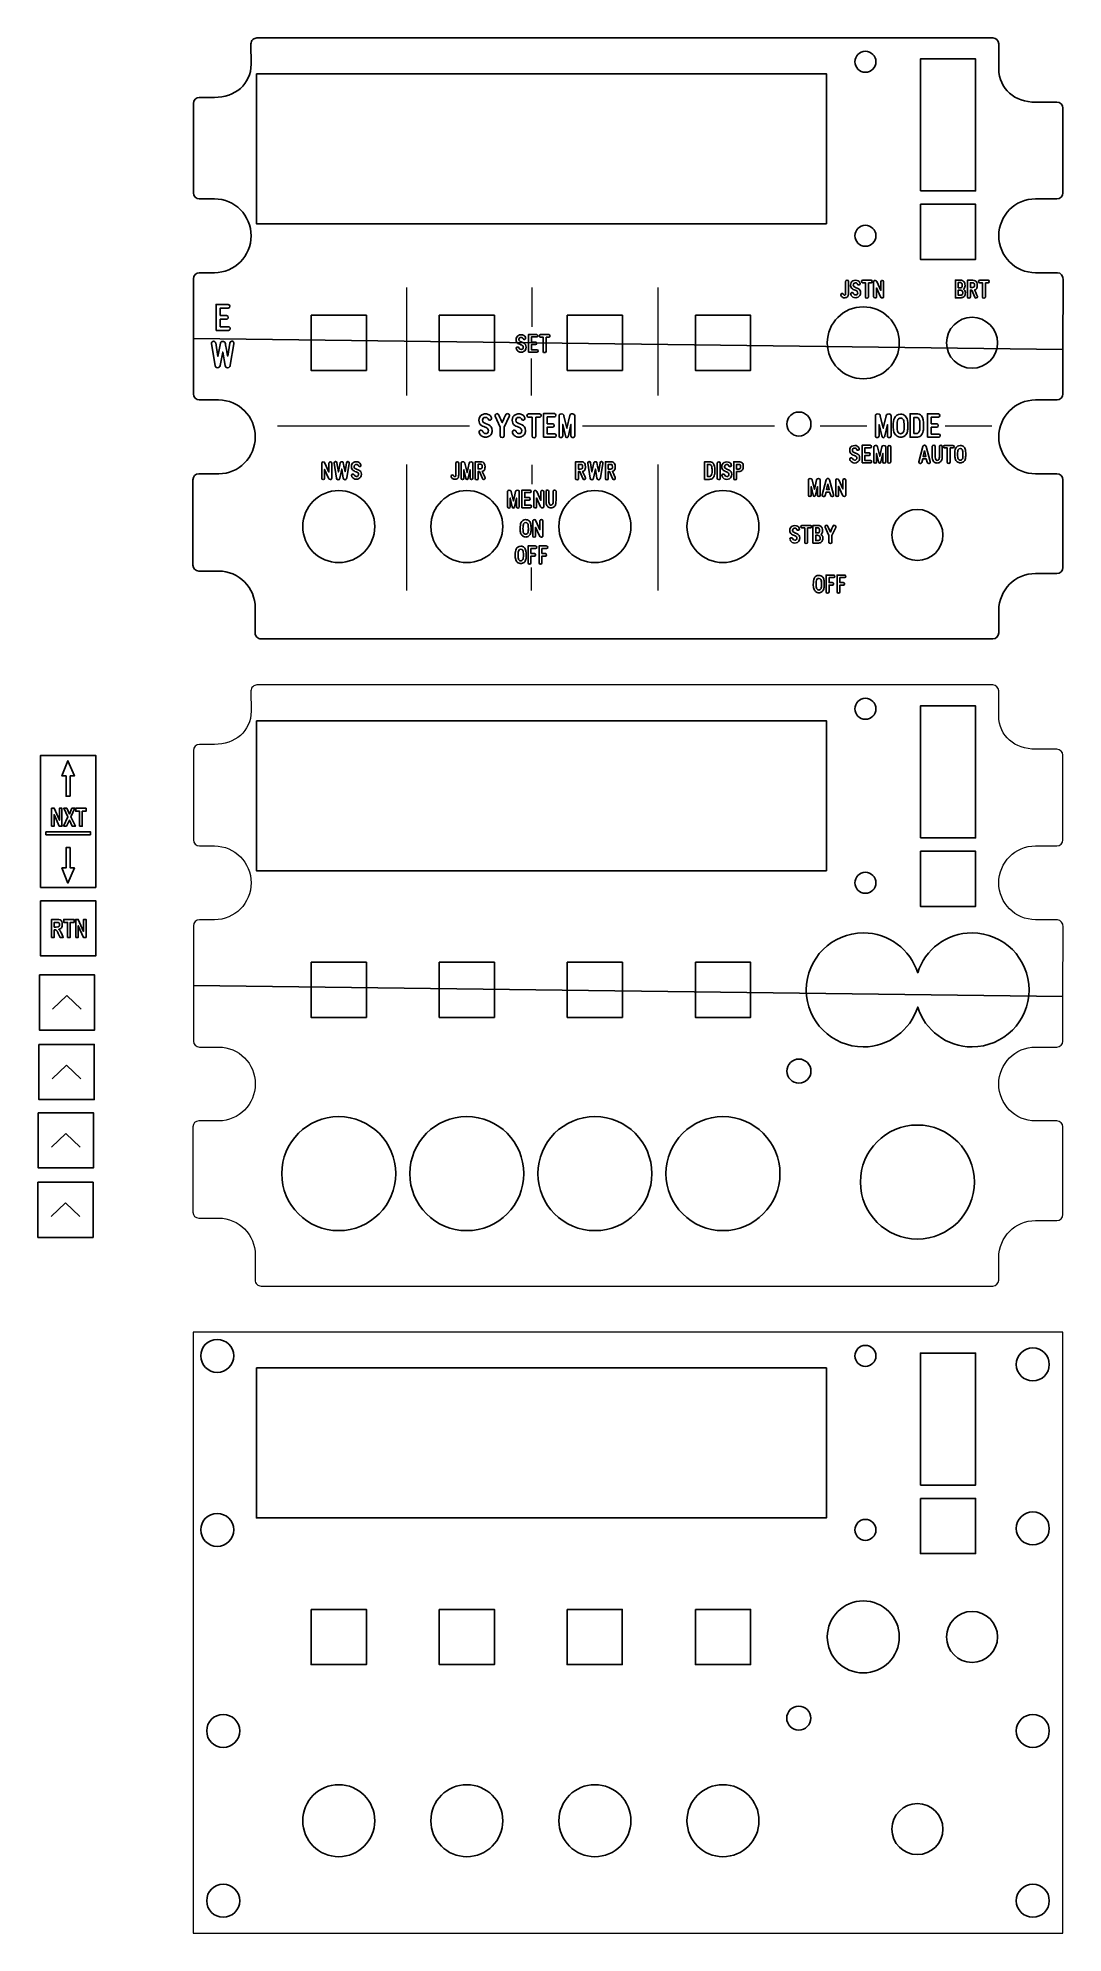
# Model space of a CAD drawing. Header units: millimetres. Extents: x -337 to -166, y 185 to 501.
import ezdxf

# ---------------------------------------------------------------- set-up
doc = ezdxf.new("R2010")
doc.units = ezdxf.units.MM
doc.header["$MEASUREMENT"] = 0
doc.layers.add('Layer 1', color=7, linetype='Continuous')

msp = doc.modelspace()

# ---------------------------------------------------------------- linework, layer by layer
at = {"layer": 'Layer 1', "color": 250}
for points in [[(-311.1169, 450.5194), (-311.1169, 450.5194), (-166.2022, 448.6773), (-166.2022, 448.6773), (-166.2022, 448.6773), (-166.2022, 448.6773), (-166.159, 460.3058), (-166.159, 460.3058), (-166.159, 460.3058), (-166.159, 460.8543), (-166.5537, 461.48), (-167.1023, 461.48), (-167.1023, 461.48), (-167.1023, 461.48), (-170.6737, 461.4801), (-170.6737, 461.4801), (-170.6737, 461.4801), (-170.6737, 461.4801), (-170.6739, 461.4805), (-170.6739, 461.4805), (-170.6739, 461.4805), (-170.7003, 461.4801), (-170.7268, 461.4795), (-170.7533, 461.4795), (-170.7533, 461.4795), (-170.7533, 461.4795), (-170.7731, 461.4793), (-170.7731, 461.4793), (-170.7731, 461.4793), (-174.1442, 461.4811), (-176.8765, 464.2387), (-176.8765, 467.6341), (-176.8765, 467.6341), (-176.8765, 471.0327), (-174.139, 473.7887), (-170.7638, 473.7887), (-170.7638, 473.7887), (-170.7337, 473.7888), (-170.7038, 473.7887), (-170.6737, 473.7879), (-170.6737, 473.7879), (-170.6737, 473.7879), (-170.6737, 473.7888), (-170.6737, 473.7888), (-170.6737, 473.7888), (-170.6737, 473.7888), (-167.2022, 473.7888), (-167.2022, 473.7888), (-167.2022, 473.7888), (-166.654, 473.7888), (-166.2023, 474.2404), (-166.2023, 474.7886), (-166.2023, 474.7886), (-166.2023, 474.7886), (-166.2022, 488.8965), (-166.2022, 488.8965), (-166.2022, 488.8965), (-166.2022, 489.4447), (-166.655, 489.8963), (-167.2023, 489.8963), (-167.2023, 489.8963), (-167.2023, 489.8963), (-170.6737, 489.8964), (-170.6737, 489.8964), (-170.6737, 489.8964), (-170.6737, 489.8964), (-170.6739, 489.8978), (-170.6739, 489.8978), (-170.6739, 489.8978), (-170.7038, 489.8972), (-170.7336, 489.8963), (-170.7638, 489.8963), (-170.7638, 489.8963), (-174.1391, 489.8964), (-176.8764, 492.0528), (-176.8764, 495.4512), (-176.8764, 495.4512), (-176.8764, 495.4512), (-176.8871, 499.6101), (-176.8871, 499.6101), (-176.8871, 499.6101), (-176.8871, 500.1598), (-177.3387, 500.6093), (-177.8871, 500.6093), (-177.8871, 500.6093), (-177.8871, 500.6093), (-300.517, 500.6094), (-300.517, 500.6094), (-300.517, 500.6094), (-300.7905, 500.6094), (-301.03, 500.5107), (-301.2245, 500.3161), (-301.2245, 500.3161), (-301.419, 500.1217), (-301.517, 499.8838), (-301.517, 499.6082), (-301.517, 499.6082), (-301.517, 499.6082), (-301.5018, 496.2474), (-301.5018, 496.2474), (-301.5018, 496.2474), (-301.5018, 492.8485), (-304.239, 490.6923), (-307.6143, 490.6923), (-307.6143, 490.6923), (-307.6444, 490.6923), (-307.6744, 490.6931), (-307.7041, 490.6939), (-307.7041, 490.6939), (-307.7041, 490.6939), (-307.7041, 490.6923), (-307.7041, 490.6923), (-307.7041, 490.6923), (-307.7041, 490.6923), (-310.1021, 490.6923), (-310.1021, 490.6923), (-310.1021, 490.6923), (-310.6505, 490.6923), (-311.1021, 490.2407), (-311.1021, 489.6923), (-311.1021, 489.6923), (-311.1021, 489.6923), (-311.1021, 474.7856), (-311.1021, 474.7856), (-311.1021, 474.7856), (-311.1021, 474.2373), (-310.6504, 473.7856), (-310.1021, 473.7856), (-310.1021, 473.7856), (-310.1021, 473.7856), (-307.7041, 473.7856), (-307.7041, 473.7856), (-307.7041, 473.7856), (-307.7041, 473.7856), (-307.7043, 473.7838), (-307.7043, 473.7838), (-307.7043, 473.7838), (-307.6756, 473.7844), (-307.6466, 473.7854), (-307.6178, 473.785), (-307.6178, 473.785), (-307.6178, 473.785), (-307.6016, 473.7849), (-307.6016, 473.7849), (-307.6016, 473.7849), (-304.2321, 473.7815), (-301.5018, 471.0247), (-301.5018, 467.6299), (-301.5018, 467.6299), (-301.5018, 464.2315), (-304.239, 461.4752), (-307.6143, 461.4752), (-307.6143, 461.4752), (-307.6444, 461.4754), (-307.6744, 461.476), (-307.7041, 461.4768), (-307.7041, 461.4768), (-307.7041, 461.4768), (-307.7041, 461.4754), (-307.7041, 461.4754), (-307.7041, 461.4754), (-307.7041, 461.4754), (-310.1021, 461.4754), (-310.1021, 461.4754), (-310.1021, 461.4754), (-310.6509, 461.4754), (-311.1021, 461.0239), (-311.1021, 460.4752), (-311.1021, 460.4752), (-311.1021, 460.4752), (-311.1169, 450.5194), (-311.1169, 450.5194)], [(-311.1169, 450.5214), (-311.1169, 450.5214), (-166.2022, 448.6773), (-166.2022, 448.6773), (-166.2022, 448.6773), (-166.2022, 448.6773), (-166.2022, 441.2629), (-166.2022, 441.2629), (-166.2022, 441.2629), (-166.2022, 440.7156), (-166.6526, 440.2628), (-167.2023, 440.2628), (-167.2023, 440.2628), (-167.2023, 440.2628), (-170.6737, 440.2628), (-170.6737, 440.2628), (-170.6737, 440.2628), (-170.6737, 440.2628), (-170.6739, 440.2624), (-170.6739, 440.2624), (-170.6739, 440.2624), (-170.7003, 440.2628), (-170.7268, 440.2633), (-170.7533, 440.2633), (-170.7533, 440.2633), (-170.7533, 440.2633), (-170.7731, 440.2635), (-170.7731, 440.2635), (-170.7731, 440.2635), (-174.1442, 440.2612), (-176.8765, 437.5041), (-176.8765, 434.1087), (-176.8765, 434.1087), (-176.8765, 430.7102), (-174.139, 427.9541), (-170.7638, 427.9541), (-170.7638, 427.9541), (-170.7337, 427.9541), (-170.7038, 427.9541), (-170.6737, 427.9549), (-170.6737, 427.9549), (-170.6737, 427.9549), (-170.6737, 427.9541), (-170.6737, 427.9541), (-170.6737, 427.9541), (-170.6737, 427.9541), (-167.2022, 427.9541), (-167.2022, 427.9541), (-167.2022, 427.9541), (-166.654, 427.9541), (-166.2023, 427.4996), (-166.2023, 426.9542), (-166.2023, 426.9542), (-166.2023, 426.9542), (-166.2022, 412.3466), (-166.2022, 412.3466), (-166.2022, 412.3466), (-166.2022, 411.8011), (-166.6543, 411.3465), (-167.2023, 411.3465), (-167.2023, 411.3465), (-167.2023, 411.3465), (-170.6737, 411.3467), (-170.6737, 411.3467), (-170.6737, 411.3467), (-170.6737, 411.3467), (-170.6739, 411.3451), (-170.6739, 411.3451), (-170.6739, 411.3451), (-170.7038, 411.3459), (-170.7336, 411.3465), (-170.7638, 411.3465), (-170.7638, 411.3465), (-174.1391, 411.3467), (-176.8764, 408.59), (-176.8764, 405.1916), (-176.8764, 405.1916), (-176.8764, 405.1916), (-176.8871, 401.4329), (-176.8871, 401.4329), (-176.8871, 401.4329), (-176.8871, 400.8833), (-177.3394, 400.4335), (-177.8871, 400.4335), (-177.8871, 400.4335), (-177.8871, 400.4335), (-299.817, 400.4336), (-299.817, 400.4336), (-299.817, 400.4336), (-300.0898, 400.4336), (-300.33, 400.5321), (-300.5245, 400.7267), (-300.5245, 400.7267), (-300.719, 400.9214), (-300.817, 401.159), (-300.817, 401.4346), (-300.817, 401.4346), (-300.817, 401.4346), (-300.8018, 405.5958), (-300.8018, 405.5958), (-300.8018, 405.5958), (-300.8018, 408.9944), (-303.539, 411.7505), (-306.9143, 411.7505), (-306.9143, 411.7505), (-306.9444, 411.7505), (-306.9744, 411.7497), (-307.0041, 411.7489), (-307.0041, 411.7489), (-307.0041, 411.7489), (-307.0041, 411.7505), (-307.0041, 411.7505), (-307.0041, 411.7505), (-307.0041, 411.7505), (-310.2021, 411.7505), (-310.2021, 411.7505), (-310.2021, 411.7505), (-310.7504, 411.7505), (-311.2021, 412.1997), (-311.2021, 412.7505), (-311.2021, 412.7505), (-311.2021, 412.7505), (-311.2021, 426.9574), (-311.2021, 426.9574), (-311.2021, 426.9574), (-311.2021, 427.508), (-310.7504, 427.9572), (-310.2021, 427.9572), (-310.2021, 427.9572), (-310.2021, 427.9572), (-307.0041, 427.9573), (-307.0041, 427.9573), (-307.0041, 427.9573), (-307.0041, 427.9573), (-307.0043, 427.9593), (-307.0043, 427.9593), (-307.0043, 427.9593), (-306.9756, 427.9587), (-306.9466, 427.9574), (-306.9178, 427.9578), (-306.9178, 427.9578), (-306.9178, 427.9578), (-306.9016, 427.9579), (-306.9016, 427.9579), (-306.9016, 427.9579), (-303.5321, 427.9617), (-300.8018, 430.7181), (-300.8018, 434.1129), (-300.8018, 434.1129), (-300.8018, 437.5117), (-303.539, 440.2676), (-306.9143, 440.2676), (-306.9143, 440.2676), (-306.9444, 440.2678), (-306.9744, 440.2668), (-307.0041, 440.266), (-307.0041, 440.266), (-307.0041, 440.266), (-307.0041, 440.2678), (-307.0041, 440.2678), (-307.0041, 440.2678), (-307.0041, 440.2678), (-310.1021, 440.2678), (-310.1021, 440.2678), (-310.1021, 440.2678), (-310.6511, 440.2678), (-311.1021, 440.7169), (-311.1021, 441.2676), (-311.1021, 441.2676), (-311.1021, 441.2676), (-311.1169, 450.5214), (-311.1169, 450.5214)]]:
    msp.add_open_spline(points, degree=3, knots=[0, 0, 0, 0, 0.02272727, 0.02272727, 0.02272727, 0.02272727, 0.04545455, 0.04545455, 0.04545455, 0.04545455, 0.06818182, 0.06818182, 0.06818182, 0.06818182, 0.09090909, 0.09090909, 0.09090909, 0.09090909, 0.11363636, 0.11363636, 0.11363636, 0.11363636, 0.13636364, 0.13636364, 0.13636364, 0.13636364, 0.15909091, 0.15909091, 0.15909091, 0.15909091, 0.18181818, 0.18181818, 0.18181818, 0.18181818, 0.20454545, 0.20454545, 0.20454545, 0.20454545, 0.22727273, 0.22727273, 0.22727273, 0.22727273, 0.25, 0.25, 0.25, 0.25, 0.27272727, 0.27272727, 0.27272727, 0.27272727, 0.29545455, 0.29545455, 0.29545455, 0.29545455, 0.31818182, 0.31818182, 0.31818182, 0.31818182, 0.34090909, 0.34090909, 0.34090909, 0.34090909, 0.36363636, 0.36363636, 0.36363636, 0.36363636, 0.38636364, 0.38636364, 0.38636364, 0.38636364, 0.40909091, 0.40909091, 0.40909091, 0.40909091, 0.43181818, 0.43181818, 0.43181818, 0.43181818, 0.45454545, 0.45454545, 0.45454545, 0.45454545, 0.47727273, 0.47727273, 0.47727273, 0.47727273, 0.5, 0.5, 0.5, 0.5, 0.52272727, 0.52272727, 0.52272727, 0.52272727, 0.54545455, 0.54545455, 0.54545455, 0.54545455, 0.56818182, 0.56818182, 0.56818182, 0.56818182, 0.59090909, 0.59090909, 0.59090909, 0.59090909, 0.61363636, 0.61363636, 0.61363636, 0.61363636, 0.63636364, 0.63636364, 0.63636364, 0.63636364, 0.65909091, 0.65909091, 0.65909091, 0.65909091, 0.68181818, 0.68181818, 0.68181818, 0.68181818, 0.70454545, 0.70454545, 0.70454545, 0.70454545, 0.72727273, 0.72727273, 0.72727273, 0.72727273, 0.75, 0.75, 0.75, 0.75, 0.77272727, 0.77272727, 0.77272727, 0.77272727, 0.79545455, 0.79545455, 0.79545455, 0.79545455, 0.81818182, 0.81818182, 0.81818182, 0.81818182, 0.84090909, 0.84090909, 0.84090909, 0.84090909, 0.86363636, 0.86363636, 0.86363636, 0.86363636, 0.88636364, 0.88636364, 0.88636364, 0.88636364, 0.90909091, 0.90909091, 0.90909091, 0.90909091, 0.93181818, 0.93181818, 0.93181818, 0.93181818, 0.95454545, 0.95454545, 0.95454545, 0.95454545, 1, 1, 1, 1], dxfattribs=at)
at = {"layer": 'Layer 1', "color": 7}
for points, knots in [([(-199.1079, 498.3826), (-198.1414, 498.3826), (-197.358, 497.5989), (-197.358, 496.6324), (-197.358, 496.6324), (-197.358, 495.6659), (-198.1415, 494.8824), (-199.108, 494.8824), (-199.108, 494.8824), (-200.0744, 494.8825), (-200.858, 495.6659), (-200.858, 496.6324), (-200.858, 496.6324), (-200.858, 497.5989), (-200.0745, 498.3824), (-199.1079, 498.3826)], [0, 0, 0, 0, 0.2, 0.2, 0.2, 0.2, 0.4, 0.4, 0.4, 0.4, 0.6, 0.6, 0.6, 0.6, 1, 1, 1, 1]), ([(-189.9369, 475.1114), (-189.9369, 475.1114), (-189.9369, 497.1116), (-189.9369, 497.1116), (-189.9369, 497.1116), (-189.9369, 497.1116), (-180.737, 497.1116), (-180.737, 497.1116), (-180.737, 497.1116), (-180.737, 497.1116), (-180.737, 475.1114), (-180.737, 475.1114), (-180.737, 475.1114), (-180.737, 475.1114), (-189.9369, 475.1114), (-189.9369, 475.1114)], [0, 0, 0, 0, 0.2, 0.2, 0.2, 0.2, 0.4, 0.4, 0.4, 0.4, 0.6, 0.6, 0.6, 0.6, 1, 1, 1, 1]), ([(-300.608, 494.6325), (-300.608, 494.6325), (-205.6079, 494.6325), (-205.6079, 494.6325), (-205.6079, 494.6325), (-205.6079, 494.6325), (-205.6079, 469.6325), (-205.6079, 469.6325), (-205.6079, 469.6325), (-205.6079, 469.6325), (-300.608, 469.6325), (-300.608, 469.6325), (-300.608, 469.6325), (-300.608, 469.6325), (-300.608, 494.6325), (-300.608, 494.6325)], [0, 0, 0, 0, 0.2, 0.2, 0.2, 0.2, 0.4, 0.4, 0.4, 0.4, 0.6, 0.6, 0.6, 0.6, 1, 1, 1, 1]), ([(-189.9369, 472.8887), (-189.9369, 472.8887), (-180.737, 472.8887), (-180.737, 472.8887), (-180.737, 472.8887), (-180.737, 472.8887), (-180.737, 463.6887), (-180.737, 463.6887), (-180.737, 463.6887), (-180.737, 463.6887), (-189.9369, 463.6887), (-189.9369, 463.6887), (-189.9369, 463.6887), (-189.9369, 463.6887), (-189.9369, 472.8887), (-189.9369, 472.8887)], [0, 0, 0, 0, 0.2, 0.2, 0.2, 0.2, 0.4, 0.4, 0.4, 0.4, 0.6, 0.6, 0.6, 0.6, 1, 1, 1, 1]), ([(-199.1079, 469.3825), (-198.1414, 469.3825), (-197.358, 468.5989), (-197.358, 467.6324), (-197.358, 467.6324), (-197.358, 466.6659), (-198.1415, 465.8824), (-199.108, 465.8824), (-199.108, 465.8824), (-200.0744, 465.8825), (-200.858, 466.6659), (-200.858, 467.6324), (-200.858, 467.6324), (-200.858, 468.5991), (-200.0745, 469.3824), (-199.1079, 469.3825)], [0, 0, 0, 0, 0.2, 0.2, 0.2, 0.2, 0.4, 0.4, 0.4, 0.4, 0.6, 0.6, 0.6, 0.6, 1, 1, 1, 1]), ([(-201.9837, 457.6378), (-202.0137, 457.5636), (-202.0457, 457.5077), (-202.0806, 457.4703), (-202.0806, 457.4703), (-202.102, 457.4463), (-202.1444, 457.4138), (-202.2082, 457.3715), (-202.2082, 457.3715), (-202.2799, 457.3239), (-202.3953, 457.2997), (-202.5529, 457.2997), (-202.5529, 457.2997), (-202.6909, 457.2998), (-202.7983, 457.3194), (-202.875, 457.3592), (-202.875, 457.3592), (-202.9791, 457.4145), (-203.0473, 457.4709), (-203.0798, 457.5298), (-203.0798, 457.5298), (-203.1036, 457.5598), (-203.1381, 457.6187), (-203.1823, 457.7058), (-203.1823, 457.7058), (-203.1963, 457.7396), (-203.2037, 457.7751), (-203.2037, 457.8119), (-203.2037, 457.8119), (-203.2037, 457.8924), (-203.1675, 457.9511), (-203.0958, 457.9879), (-203.0958, 457.9879), (-203.0564, 458.0101), (-203.0179, 458.0204), (-202.9811, 458.0204), (-202.9811, 458.0204), (-202.9075, 458.0206), (-202.848, 457.9836), (-202.8014, 457.9107), (-202.8014, 457.9107), (-202.7878, 457.8868), (-202.7615, 457.8487), (-202.7222, 457.796), (-202.7222, 457.796), (-202.6922, 457.7551), (-202.64, 457.7346), (-202.5658, 457.7346), (-202.5658, 457.7346), (-202.5357, 457.7346), (-202.5063, 457.745), (-202.4775, 457.7659), (-202.4775, 457.7659), (-202.4487, 457.787), (-202.4315, 457.8113), (-202.4254, 457.8389), (-202.4254, 457.8389), (-202.4125, 457.8979), (-202.4057, 458.0241), (-202.4057, 458.2179), (-202.4057, 458.2179), (-202.4057, 458.2179), (-202.4056, 460.0153), (-202.4056, 460.0153), (-202.4056, 460.0153), (-202.4021, 460.0551), (-202.3929, 460.0887), (-202.3769, 460.1175), (-202.3769, 460.1175), (-202.3376, 460.1863), (-202.2683, 460.2218), (-202.1702, 460.2255), (-202.1702, 460.2255), (-202.0278, 460.2318), (-201.9463, 460.1617), (-201.9261, 460.0151), (-201.9261, 460.0151), (-201.9261, 460.0151), (-201.926, 458.2377), (-201.926, 458.2377), (-201.926, 458.2377), (-201.926, 457.9323), (-201.9451, 457.7322), (-201.9837, 457.6378)], [0, 0, 0, 0, 0.04545455, 0.04545455, 0.04545455, 0.04545455, 0.09090909, 0.09090909, 0.09090909, 0.09090909, 0.13636364, 0.13636364, 0.13636364, 0.13636364, 0.18181818, 0.18181818, 0.18181818, 0.18181818, 0.22727273, 0.22727273, 0.22727273, 0.22727273, 0.27272727, 0.27272727, 0.27272727, 0.27272727, 0.31818182, 0.31818182, 0.31818182, 0.31818182, 0.36363636, 0.36363636, 0.36363636, 0.36363636, 0.40909091, 0.40909091, 0.40909091, 0.40909091, 0.45454545, 0.45454545, 0.45454545, 0.45454545, 0.5, 0.5, 0.5, 0.5, 0.54545455, 0.54545455, 0.54545455, 0.54545455, 0.59090909, 0.59090909, 0.59090909, 0.59090909, 0.63636364, 0.63636364, 0.63636364, 0.63636364, 0.68181818, 0.68181818, 0.68181818, 0.68181818, 0.72727273, 0.72727273, 0.72727273, 0.72727273, 0.77272727, 0.77272727, 0.77272727, 0.77272727, 0.81818182, 0.81818182, 0.81818182, 0.81818182, 0.86363636, 0.86363636, 0.86363636, 0.86363636, 0.90909091, 0.90909091, 0.90909091, 0.90909091, 1, 1, 1, 1]), ([(-201.9837, 457.6378), (-202.0137, 457.5636), (-202.0457, 457.5077), (-202.0806, 457.4703), (-202.0806, 457.4703), (-202.102, 457.4463), (-202.1444, 457.4138), (-202.2082, 457.3715), (-202.2082, 457.3715), (-202.2799, 457.3239), (-202.3953, 457.2997), (-202.5529, 457.2997), (-202.5529, 457.2997), (-202.6909, 457.2998), (-202.7983, 457.3194), (-202.875, 457.3592), (-202.875, 457.3592), (-202.9791, 457.4145), (-203.0473, 457.4709), (-203.0798, 457.5298), (-203.0798, 457.5298), (-203.1036, 457.5598), (-203.1381, 457.6187), (-203.1823, 457.7058), (-203.1823, 457.7058), (-203.1963, 457.7396), (-203.2037, 457.7751), (-203.2037, 457.8119), (-203.2037, 457.8119), (-203.2037, 457.8924), (-203.1675, 457.9511), (-203.0958, 457.9879), (-203.0958, 457.9879), (-203.0564, 458.0101), (-203.0179, 458.0204), (-202.9811, 458.0204), (-202.9811, 458.0204), (-202.9075, 458.0206), (-202.848, 457.9836), (-202.8014, 457.9107), (-202.8014, 457.9107), (-202.7878, 457.8868), (-202.7615, 457.8487), (-202.7222, 457.796), (-202.7222, 457.796), (-202.6922, 457.7551), (-202.64, 457.7346), (-202.5658, 457.7346), (-202.5658, 457.7346), (-202.5357, 457.7346), (-202.5063, 457.745), (-202.4775, 457.7659), (-202.4775, 457.7659), (-202.4487, 457.787), (-202.4254, 457.8113), (-202.4254, 457.8389), (-202.4254, 457.8389), (-202.4125, 457.8979), (-202.4057, 458.0241), (-202.4057, 458.2179), (-202.4057, 458.2179), (-202.4057, 458.2179), (-202.4056, 460.0153), (-202.4056, 460.0153), (-202.4056, 460.0153), (-202.4056, 460.0551), (-202.3929, 460.0887), (-202.3769, 460.1175), (-202.3769, 460.1175), (-202.3376, 460.1863), (-202.2683, 460.2218), (-202.1702, 460.2255), (-202.1702, 460.2255), (-202.0278, 460.2318), (-201.9463, 460.1617), (-201.9261, 460.0151), (-201.9261, 460.0151), (-201.9261, 460.0151), (-201.926, 458.2377), (-201.926, 458.2377), (-201.926, 458.2377), (-201.926, 457.9323), (-201.9451, 457.7322), (-201.9837, 457.6378)], [0, 0, 0, 0, 0.04545455, 0.04545455, 0.04545455, 0.04545455, 0.09090909, 0.09090909, 0.09090909, 0.09090909, 0.13636364, 0.13636364, 0.13636364, 0.13636364, 0.18181818, 0.18181818, 0.18181818, 0.18181818, 0.22727273, 0.22727273, 0.22727273, 0.22727273, 0.27272727, 0.27272727, 0.27272727, 0.27272727, 0.31818182, 0.31818182, 0.31818182, 0.31818182, 0.36363636, 0.36363636, 0.36363636, 0.36363636, 0.40909091, 0.40909091, 0.40909091, 0.40909091, 0.45454545, 0.45454545, 0.45454545, 0.45454545, 0.5, 0.5, 0.5, 0.5, 0.54545455, 0.54545455, 0.54545455, 0.54545455, 0.59090909, 0.59090909, 0.59090909, 0.59090909, 0.63636364, 0.63636364, 0.63636364, 0.63636364, 0.68181818, 0.68181818, 0.68181818, 0.68181818, 0.72727273, 0.72727273, 0.72727273, 0.72727273, 0.77272727, 0.77272727, 0.77272727, 0.77272727, 0.81818182, 0.81818182, 0.81818182, 0.81818182, 0.86363636, 0.86363636, 0.86363636, 0.86363636, 0.90909091, 0.90909091, 0.90909091, 0.90909091, 1, 1, 1, 1]), ([(-200.0215, 457.7058), (-200.0982, 457.5864), (-200.2001, 457.4899), (-200.3271, 457.4169), (-200.3271, 457.4169), (-200.4577, 457.3415), (-200.5927, 457.3034), (-200.7313, 457.3034), (-200.7313, 457.3034), (-200.9232, 457.3034), (-201.0772, 457.3414), (-201.1931, 457.4169), (-201.1931, 457.4169), (-201.3238, 457.5017), (-201.4152, 457.5862), (-201.4667, 457.6702), (-201.4667, 457.6702), (-201.4771, 457.6894), (-201.5004, 457.75), (-201.5366, 457.8518), (-201.5366, 457.8518), (-201.5495, 457.8888), (-201.5563, 457.9272), (-201.5563, 457.9665), (-201.5563, 457.9665), (-201.5562, 458.0684), (-201.5096, 458.1358), (-201.4164, 458.1677), (-201.4164, 458.1677), (-201.3876, 458.1775), (-201.3594, 458.1824), (-201.3318, 458.1824), (-201.3318, 458.1824), (-201.2409, 458.1825), (-201.1661, 458.1351), (-201.1073, 458.0401), (-201.1073, 458.0401), (-201.1073, 458.0323), (-201.0993, 458.0112), (-201.084, 457.9793), (-201.084, 457.9793), (-201.0159, 457.834), (-200.8987, 457.7616), (-200.7337, 457.7616), (-200.7337, 457.7616), (-200.6294, 457.7616), (-200.546, 457.7972), (-200.4841, 457.8677), (-200.4841, 457.8677), (-200.4251, 457.9335), (-200.3958, 458.0198), (-200.3958, 458.1266), (-200.3958, 458.1266), (-200.3958, 458.2101), (-200.4185, 458.2866), (-200.4638, 458.3566), (-200.4638, 458.3566), (-200.514, 458.4321), (-200.5841, 458.4848), (-200.6724, 458.5148), (-200.6724, 458.5148), (-200.7416, 458.5413), (-200.846, 458.5786), (-200.9852, 458.6277), (-200.9852, 458.6277), (-201.1036, 458.6689), (-201.2017, 458.7191), (-201.2796, 458.7786), (-201.2796, 458.7786), (-201.4845, 458.9346), (-201.5869, 459.1484), (-201.5869, 459.4201), (-201.5869, 459.4201), (-201.5869, 459.744), (-201.46, 459.9746), (-201.206, 460.112), (-201.206, 460.112), (-201.074, 460.1839), (-200.9233, 460.22), (-200.7534, 460.22), (-200.7534, 460.22), (-200.5901, 460.2201), (-200.4442, 460.1844), (-200.3148, 460.1139), (-200.3148, 460.1139), (-200.1903, 460.0446), (-200.0977, 459.9446), (-200.0382, 459.8139), (-200.0382, 459.8139), (-200.0382, 459.8139), (-200.0149, 459.7601), (-200.0149, 459.7601), (-200.0149, 459.7601), (-200.0136, 459.7575), (-200.013, 459.755), (-200.013, 459.7526), (-200.013, 459.7526), (-200.0149, 459.7575), (-200.0161, 459.76), (-200.0161, 459.76), (-200.0161, 459.76), (-200.0161, 459.7589), (-200.0136, 459.7501), (-200.0075, 459.7348), (-200.0075, 459.7348), (-199.9989, 459.7073), (-199.9946, 459.6784), (-199.9946, 459.6483), (-199.9946, 459.6483), (-199.9945, 459.5436), (-200.0455, 459.4747), (-200.1473, 459.4435), (-200.1473, 459.4435), (-200.1748, 459.4344), (-200.2013, 459.4293), (-200.2265, 459.4293), (-200.2265, 459.4293), (-200.3233, 459.4295), (-200.3964, 459.4846), (-200.4442, 459.5943), (-200.4442, 459.5943), (-200.4467, 459.6093), (-200.4669, 459.6453), (-200.5049, 459.7041), (-200.5049, 459.7041), (-200.5497, 459.7583), (-200.6295, 459.7851), (-200.746, 459.7851), (-200.746, 459.7851), (-200.8766, 459.7853), (-200.9729, 459.7495), (-201.0355, 459.679), (-201.0355, 459.679), (-201.0888, 459.6172), (-201.1189, 459.5361), (-201.1251, 459.4367), (-201.1251, 459.4367), (-201.1312, 459.3289), (-201.1024, 459.2429), (-201.0386, 459.1797), (-201.0386, 459.1797), (-200.9883, 459.1294), (-200.8932, 459.0748), (-200.7534, 459.0159), (-200.7534, 459.0159), (-200.7534, 459.0159), (-200.3521, 458.8475), (-200.3521, 458.8475), (-200.3521, 458.8475), (-200.067, 458.727), (-199.9247, 458.4964), (-199.9247, 458.1554), (-199.9247, 458.1554), (-199.9247, 457.9575), (-199.9572, 457.8076), (-200.0215, 457.7058)], [0, 0, 0, 0, 0.025, 0.025, 0.025, 0.025, 0.05, 0.05, 0.05, 0.05, 0.075, 0.075, 0.075, 0.075, 0.1, 0.1, 0.1, 0.1, 0.125, 0.125, 0.125, 0.125, 0.15, 0.15, 0.15, 0.15, 0.175, 0.175, 0.175, 0.175, 0.2, 0.2, 0.2, 0.2, 0.225, 0.225, 0.225, 0.225, 0.25, 0.25, 0.25, 0.25, 0.275, 0.275, 0.275, 0.275, 0.3, 0.3, 0.3, 0.3, 0.325, 0.325, 0.325, 0.325, 0.35, 0.35, 0.35, 0.35, 0.375, 0.375, 0.375, 0.375, 0.4, 0.4, 0.4, 0.4, 0.425, 0.425, 0.425, 0.425, 0.45, 0.45, 0.45, 0.45, 0.475, 0.475, 0.475, 0.475, 0.5, 0.5, 0.5, 0.5, 0.525, 0.525, 0.525, 0.525, 0.55, 0.55, 0.55, 0.55, 0.575, 0.575, 0.575, 0.575, 0.6, 0.6, 0.6, 0.6, 0.625, 0.625, 0.625, 0.625, 0.65, 0.65, 0.65, 0.65, 0.675, 0.675, 0.675, 0.675, 0.7, 0.7, 0.7, 0.7, 0.725, 0.725, 0.725, 0.725, 0.75, 0.75, 0.75, 0.75, 0.775, 0.775, 0.775, 0.775, 0.8, 0.8, 0.8, 0.8, 0.825, 0.825, 0.825, 0.825, 0.85, 0.85, 0.85, 0.85, 0.875, 0.875, 0.875, 0.875, 0.9, 0.9, 0.9, 0.9, 0.925, 0.925, 0.925, 0.925, 0.95, 0.95, 0.95, 0.95, 1, 1, 1, 1]), ([(-200.0215, 457.7058), (-200.0982, 457.5864), (-200.2001, 457.4899), (-200.3271, 457.4169), (-200.3271, 457.4169), (-200.4577, 457.3415), (-200.5927, 457.3034), (-200.7313, 457.3034), (-200.7313, 457.3034), (-200.9232, 457.3034), (-201.0772, 457.3414), (-201.1931, 457.4169), (-201.1931, 457.4169), (-201.3238, 457.5017), (-201.4152, 457.5862), (-201.4667, 457.6702), (-201.4667, 457.6702), (-201.4771, 457.6894), (-201.5004, 457.75), (-201.5366, 457.8518), (-201.5366, 457.8518), (-201.5495, 457.8888), (-201.5563, 457.9272), (-201.5563, 457.9665), (-201.5563, 457.9665), (-201.5563, 458.0684), (-201.5096, 458.1358), (-201.4164, 458.1677), (-201.4164, 458.1677), (-201.3876, 458.1775), (-201.3594, 458.1824), (-201.3318, 458.1824), (-201.3318, 458.1824), (-201.2409, 458.1825), (-201.1661, 458.1351), (-201.1073, 458.0401), (-201.1073, 458.0401), (-201.1073, 458.0401), (-201.0993, 458.0112), (-201.084, 457.9793), (-201.084, 457.9793), (-201.0159, 457.834), (-200.8987, 457.7616), (-200.7337, 457.7616), (-200.7337, 457.7616), (-200.6294, 457.7616), (-200.546, 457.7972), (-200.4841, 457.8677), (-200.4841, 457.8677), (-200.4251, 457.9335), (-200.3958, 458.0198), (-200.3958, 458.1266), (-200.3958, 458.1266), (-200.3958, 458.2101), (-200.4185, 458.2866), (-200.4638, 458.3566), (-200.4638, 458.3566), (-200.514, 458.4321), (-200.5841, 458.4848), (-200.6724, 458.5148), (-200.6724, 458.5148), (-200.7416, 458.5413), (-200.846, 458.5786), (-200.9852, 458.6277), (-200.9852, 458.6277), (-201.1036, 458.6689), (-201.2017, 458.7191), (-201.2796, 458.7786), (-201.2796, 458.7786), (-201.4845, 458.9346), (-201.5869, 459.1484), (-201.5869, 459.4201), (-201.5869, 459.4201), (-201.5869, 459.744), (-201.46, 459.9746), (-201.206, 460.112), (-201.206, 460.112), (-201.074, 460.1839), (-200.9233, 460.22), (-200.7534, 460.22), (-200.7534, 460.22), (-200.5901, 460.2201), (-200.4442, 460.1844), (-200.3148, 460.1139), (-200.3148, 460.1139), (-200.1903, 460.0446), (-200.0977, 459.9446), (-200.0382, 459.8139), (-200.0382, 459.8139), (-200.0382, 459.8139), (-200.0149, 459.7601), (-200.0149, 459.7601), (-200.0149, 459.7601), (-200.0149, 459.7601), (-200.013, 459.7526), (-200.013, 459.7526), (-200.013, 459.7526), (-200.013, 459.7526), (-200.0161, 459.76), (-200.0161, 459.76), (-200.0161, 459.76), (-200.0161, 459.76), (-200.0075, 459.7348), (-200.0075, 459.7348), (-200.0075, 459.7348), (-199.9989, 459.7073), (-199.9946, 459.6784), (-199.9946, 459.6483), (-199.9946, 459.6483), (-199.9946, 459.5436), (-200.0455, 459.4747), (-200.1473, 459.4435), (-200.1473, 459.4435), (-200.1748, 459.4344), (-200.2265, 459.4293), (-200.2265, 459.4293), (-200.2265, 459.4293), (-200.3233, 459.4295), (-200.3964, 459.4846), (-200.4442, 459.5943), (-200.4442, 459.5943), (-200.4442, 459.5943), (-200.4669, 459.6453), (-200.5049, 459.7041), (-200.5049, 459.7041), (-200.5497, 459.7583), (-200.6295, 459.7851), (-200.746, 459.7851), (-200.746, 459.7851), (-200.8766, 459.7853), (-200.9729, 459.7495), (-201.0355, 459.679), (-201.0355, 459.679), (-201.0888, 459.6172), (-201.1251, 459.5361), (-201.1251, 459.4367), (-201.1251, 459.4367), (-201.1251, 459.3289), (-201.1024, 459.2429), (-201.0386, 459.1797), (-201.0386, 459.1797), (-200.9883, 459.1294), (-200.8932, 459.0748), (-200.7534, 459.0159), (-200.7534, 459.0159), (-200.7534, 459.0159), (-200.3521, 458.8475), (-200.3521, 458.8475), (-200.3521, 458.8475), (-200.067, 458.727), (-199.9247, 458.4964), (-199.9247, 458.1554), (-199.9247, 458.1554), (-199.9247, 457.9575), (-199.9572, 457.8076), (-200.0215, 457.7058)], [0, 0, 0, 0, 0.025, 0.025, 0.025, 0.025, 0.05, 0.05, 0.05, 0.05, 0.075, 0.075, 0.075, 0.075, 0.1, 0.1, 0.1, 0.1, 0.125, 0.125, 0.125, 0.125, 0.15, 0.15, 0.15, 0.15, 0.175, 0.175, 0.175, 0.175, 0.2, 0.2, 0.2, 0.2, 0.225, 0.225, 0.225, 0.225, 0.25, 0.25, 0.25, 0.25, 0.275, 0.275, 0.275, 0.275, 0.3, 0.3, 0.3, 0.3, 0.325, 0.325, 0.325, 0.325, 0.35, 0.35, 0.35, 0.35, 0.375, 0.375, 0.375, 0.375, 0.4, 0.4, 0.4, 0.4, 0.425, 0.425, 0.425, 0.425, 0.45, 0.45, 0.45, 0.45, 0.475, 0.475, 0.475, 0.475, 0.5, 0.5, 0.5, 0.5, 0.525, 0.525, 0.525, 0.525, 0.55, 0.55, 0.55, 0.55, 0.575, 0.575, 0.575, 0.575, 0.6, 0.6, 0.6, 0.6, 0.625, 0.625, 0.625, 0.625, 0.65, 0.65, 0.65, 0.65, 0.675, 0.675, 0.675, 0.675, 0.7, 0.7, 0.7, 0.7, 0.725, 0.725, 0.725, 0.725, 0.75, 0.75, 0.75, 0.75, 0.775, 0.775, 0.775, 0.775, 0.8, 0.8, 0.8, 0.8, 0.825, 0.825, 0.825, 0.825, 0.85, 0.85, 0.85, 0.85, 0.875, 0.875, 0.875, 0.875, 0.9, 0.9, 0.9, 0.9, 0.925, 0.925, 0.925, 0.925, 0.95, 0.95, 0.95, 0.95, 1, 1, 1, 1]), ([(-198.617, 459.8091), (-198.617, 459.8091), (-198.617, 457.4187), (-198.617, 457.4187), (-198.617, 457.4187), (-198.6672, 457.2943), (-198.7482, 457.2329), (-198.8592, 457.2353), (-198.8592, 457.2353), (-199.002, 457.2403), (-199.0813, 457.301), (-199.0966, 457.4187), (-199.0966, 457.4187), (-199.0966, 457.4187), (-199.0965, 459.8091), (-199.0965, 459.8091), (-199.0965, 459.8091), (-199.0965, 459.8091), (-199.5529, 459.8091), (-199.5529, 459.8091), (-199.5529, 459.8091), (-199.6761, 459.822), (-199.7382, 459.8961), (-199.7382, 460.0298), (-199.7382, 460.0298), (-199.7381, 460.147), (-199.6762, 460.2151), (-199.5529, 460.2329), (-199.5529, 460.2329), (-199.5529, 460.2329), (-198.1588, 460.2329), (-198.1588, 460.2329), (-198.1588, 460.2329), (-198.033, 460.2177), (-197.9698, 460.147), (-197.9698, 460.0225), (-197.9698, 460.0225), (-197.9698, 459.8924), (-198.033, 459.8213), (-198.1588, 459.809), (-198.1588, 459.809), (-198.1588, 459.809), (-198.617, 459.8091), (-198.617, 459.8091)], [0, 0, 0, 0, 0.08333333, 0.08333333, 0.08333333, 0.08333333, 0.16666667, 0.16666667, 0.16666667, 0.16666667, 0.25, 0.25, 0.25, 0.25, 0.33333333, 0.33333333, 0.33333333, 0.33333333, 0.41666667, 0.41666667, 0.41666667, 0.41666667, 0.5, 0.5, 0.5, 0.5, 0.58333333, 0.58333333, 0.58333333, 0.58333333, 0.66666667, 0.66666667, 0.66666667, 0.66666667, 0.75, 0.75, 0.75, 0.75, 0.83333333, 0.83333333, 0.83333333, 0.83333333, 1, 1, 1, 1]), ([(-198.617, 459.8091), (-198.617, 459.8091), (-198.617, 457.4187), (-198.617, 457.4187), (-198.617, 457.4187), (-198.6672, 457.2943), (-198.7482, 457.2329), (-198.8592, 457.2353), (-198.8592, 457.2353), (-199.002, 457.2403), (-199.0813, 457.301), (-199.0966, 457.4187), (-199.0966, 457.4187), (-199.0966, 457.4187), (-199.0965, 459.8091), (-199.0965, 459.8091), (-199.0965, 459.8091), (-199.0965, 459.8091), (-199.5529, 459.8091), (-199.5529, 459.8091), (-199.5529, 459.8091), (-199.6761, 459.822), (-199.7382, 459.8961), (-199.7382, 460.0298), (-199.7382, 460.0298), (-199.7382, 460.147), (-199.6762, 460.2151), (-199.5529, 460.2329), (-199.5529, 460.2329), (-199.5529, 460.2329), (-198.1588, 460.2329), (-198.1588, 460.2329), (-198.1588, 460.2329), (-198.033, 460.2177), (-197.9698, 460.147), (-197.9698, 460.0225), (-197.9698, 460.0225), (-197.9698, 459.8924), (-198.033, 459.8213), (-198.1588, 459.809), (-198.1588, 459.809), (-198.1588, 459.809), (-198.617, 459.8091), (-198.617, 459.8091)], [0, 0, 0, 0, 0.08333333, 0.08333333, 0.08333333, 0.08333333, 0.16666667, 0.16666667, 0.16666667, 0.16666667, 0.25, 0.25, 0.25, 0.25, 0.33333333, 0.33333333, 0.33333333, 0.33333333, 0.41666667, 0.41666667, 0.41666667, 0.41666667, 0.5, 0.5, 0.5, 0.5, 0.58333333, 0.58333333, 0.58333333, 0.58333333, 0.66666667, 0.66666667, 0.66666667, 0.66666667, 0.75, 0.75, 0.75, 0.75, 0.83333333, 0.83333333, 0.83333333, 0.83333333, 1, 1, 1, 1]), ([(-196.5915, 457.4759), (-196.5915, 457.4759), (-197.2669, 458.9405), (-197.2669, 458.9405), (-197.2669, 458.9405), (-197.2669, 458.9405), (-197.2669, 457.4653), (-197.2669, 457.4653), (-197.2669, 457.4653), (-197.2706, 457.3292), (-197.3485, 457.2623), (-197.5006, 457.266), (-197.5006, 457.266), (-197.6479, 457.2699), (-197.727, 457.3359), (-197.738, 457.466), (-197.738, 457.466), (-197.738, 457.466), (-197.738, 459.995), (-197.738, 459.995), (-197.738, 459.995), (-197.7355, 460.0288), (-197.727, 460.058), (-197.7129, 460.0832), (-197.7129, 460.0832), (-197.6755, 460.1435), (-197.6098, 460.1795), (-197.5154, 460.1912), (-197.5154, 460.1912), (-197.5006, 460.1937), (-197.4871, 460.1948), (-197.4737, 460.1948), (-197.4737, 460.1948), (-197.3491, 460.1948), (-197.2645, 460.1304), (-197.2185, 460.0022), (-197.2185, 460.0022), (-197.2185, 460.0022), (-196.5358, 458.5181), (-196.5358, 458.5181), (-196.5358, 458.5181), (-196.5358, 458.5181), (-196.5358, 459.9918), (-196.5358, 459.9918), (-196.5358, 459.9918), (-196.5296, 460.0299), (-196.5186, 460.0636), (-196.5015, 460.0924), (-196.5015, 460.0924), (-196.4598, 460.1593), (-196.3923, 460.1936), (-196.2984, 460.1948), (-196.2984, 460.1948), (-196.1653, 460.1962), (-196.0881, 460.1286), (-196.0666, 459.9918), (-196.0666, 459.9918), (-196.0666, 459.9918), (-196.0666, 457.4653), (-196.0666, 457.4653), (-196.0666, 457.4653), (-196.0714, 457.4286), (-196.0819, 457.3967), (-196.0991, 457.3703), (-196.0991, 457.3703), (-196.1384, 457.304), (-196.2028, 457.2697), (-196.2911, 457.266), (-196.2911, 457.266), (-196.4388, 457.2576), (-196.5389, 457.3273), (-196.5915, 457.4759)], [0, 0, 0, 0, 0.05263158, 0.05263158, 0.05263158, 0.05263158, 0.10526316, 0.10526316, 0.10526316, 0.10526316, 0.15789474, 0.15789474, 0.15789474, 0.15789474, 0.21052632, 0.21052632, 0.21052632, 0.21052632, 0.26315789, 0.26315789, 0.26315789, 0.26315789, 0.31578947, 0.31578947, 0.31578947, 0.31578947, 0.36842105, 0.36842105, 0.36842105, 0.36842105, 0.42105263, 0.42105263, 0.42105263, 0.42105263, 0.47368421, 0.47368421, 0.47368421, 0.47368421, 0.52631579, 0.52631579, 0.52631579, 0.52631579, 0.57894737, 0.57894737, 0.57894737, 0.57894737, 0.63157895, 0.63157895, 0.63157895, 0.63157895, 0.68421053, 0.68421053, 0.68421053, 0.68421053, 0.73684211, 0.73684211, 0.73684211, 0.73684211, 0.78947368, 0.78947368, 0.78947368, 0.78947368, 0.84210526, 0.84210526, 0.84210526, 0.84210526, 0.89473684, 0.89473684, 0.89473684, 0.89473684, 1, 1, 1, 1]), ([(-196.5915, 457.4759), (-196.5915, 457.4759), (-197.2669, 458.9405), (-197.2669, 458.9405), (-197.2669, 458.9405), (-197.2669, 458.9405), (-197.2669, 457.4653), (-197.2669, 457.4653), (-197.2669, 457.4653), (-197.2669, 457.3292), (-197.3485, 457.2623), (-197.5006, 457.266), (-197.5006, 457.266), (-197.6479, 457.2699), (-197.727, 457.3359), (-197.738, 457.466), (-197.738, 457.466), (-197.738, 457.466), (-197.738, 459.995), (-197.738, 459.995), (-197.738, 459.995), (-197.738, 460.0288), (-197.727, 460.058), (-197.7129, 460.0832), (-197.7129, 460.0832), (-197.6755, 460.1435), (-197.6098, 460.1795), (-197.5154, 460.1912), (-197.5154, 460.1912), (-197.5154, 460.1912), (-197.4737, 460.1948), (-197.4737, 460.1948), (-197.4737, 460.1948), (-197.3491, 460.1948), (-197.2645, 460.1304), (-197.2185, 460.0022), (-197.2185, 460.0022), (-197.2185, 460.0022), (-196.5358, 458.5181), (-196.5358, 458.5181), (-196.5358, 458.5181), (-196.5358, 458.5181), (-196.5358, 459.9918), (-196.5358, 459.9918), (-196.5358, 459.9918), (-196.5358, 460.0299), (-196.5186, 460.0636), (-196.5015, 460.0924), (-196.5015, 460.0924), (-196.4598, 460.1593), (-196.3923, 460.1936), (-196.2984, 460.1948), (-196.2984, 460.1948), (-196.1653, 460.1962), (-196.0881, 460.1286), (-196.0666, 459.9918), (-196.0666, 459.9918), (-196.0666, 459.9918), (-196.0666, 457.4653), (-196.0666, 457.4653), (-196.0666, 457.4653), (-196.0666, 457.4286), (-196.0819, 457.3967), (-196.0991, 457.3703), (-196.0991, 457.3703), (-196.1384, 457.304), (-196.2028, 457.2697), (-196.2911, 457.266), (-196.2911, 457.266), (-196.4388, 457.2576), (-196.5389, 457.3273), (-196.5915, 457.4759)], [0, 0, 0, 0, 0.05263158, 0.05263158, 0.05263158, 0.05263158, 0.10526316, 0.10526316, 0.10526316, 0.10526316, 0.15789474, 0.15789474, 0.15789474, 0.15789474, 0.21052632, 0.21052632, 0.21052632, 0.21052632, 0.26315789, 0.26315789, 0.26315789, 0.26315789, 0.31578947, 0.31578947, 0.31578947, 0.31578947, 0.36842105, 0.36842105, 0.36842105, 0.36842105, 0.42105263, 0.42105263, 0.42105263, 0.42105263, 0.47368421, 0.47368421, 0.47368421, 0.47368421, 0.52631579, 0.52631579, 0.52631579, 0.52631579, 0.57894737, 0.57894737, 0.57894737, 0.57894737, 0.63157895, 0.63157895, 0.63157895, 0.63157895, 0.68421053, 0.68421053, 0.68421053, 0.68421053, 0.73684211, 0.73684211, 0.73684211, 0.73684211, 0.78947368, 0.78947368, 0.78947368, 0.78947368, 0.84210526, 0.84210526, 0.84210526, 0.84210526, 0.89473684, 0.89473684, 0.89473684, 0.89473684, 1, 1, 1, 1]), ([(-182.4921, 457.7753), (-182.546, 457.6146), (-182.6486, 457.4918), (-182.7995, 457.4065), (-182.7995, 457.4065), (-182.9398, 457.3274), (-183.1092, 457.2882), (-183.3079, 457.2882), (-183.3079, 457.2882), (-183.3079, 457.2882), (-184.1095, 457.2883), (-184.1095, 457.2883), (-184.1095, 457.2883), (-184.1095, 457.2883), (-184.1095, 460.2411), (-184.1095, 460.2411), (-184.1095, 460.2411), (-184.1095, 460.2411), (-183.3078, 460.2411), (-183.3078, 460.2411), (-183.3078, 460.2411), (-183.1485, 460.2411), (-182.9964, 460.1949), (-182.851, 460.1035), (-182.851, 460.1035), (-182.705, 460.0115), (-182.6087, 459.8993), (-182.5603, 459.7662), (-182.5603, 459.7662), (-182.5161, 459.6392), (-182.494, 459.4981), (-182.494, 459.3423), (-182.494, 459.3423), (-182.4939, 459.3245), (-182.4946, 459.3086), (-182.4958, 459.2957), (-182.4958, 459.2957), (-182.5184, 459.056), (-182.6142, 458.8694), (-182.7835, 458.7369), (-182.7835, 458.7369), (-182.6682, 458.648), (-182.5891, 458.5732), (-182.5461, 458.5118), (-182.5461, 458.5118), (-182.4792, 458.4186), (-182.4456, 458.3045), (-182.4456, 458.1708), (-182.4456, 458.1708), (-182.4455, 457.9979), (-182.4609, 457.866), (-182.4921, 457.7753)], [0, 0, 0, 0, 0.07142857, 0.07142857, 0.07142857, 0.07142857, 0.14285714, 0.14285714, 0.14285714, 0.14285714, 0.21428571, 0.21428571, 0.21428571, 0.21428571, 0.28571429, 0.28571429, 0.28571429, 0.28571429, 0.35714286, 0.35714286, 0.35714286, 0.35714286, 0.42857143, 0.42857143, 0.42857143, 0.42857143, 0.5, 0.5, 0.5, 0.5, 0.57142857, 0.57142857, 0.57142857, 0.57142857, 0.64285714, 0.64285714, 0.64285714, 0.64285714, 0.71428571, 0.71428571, 0.71428571, 0.71428571, 0.78571429, 0.78571429, 0.78571429, 0.78571429, 0.85714286, 0.85714286, 0.85714286, 0.85714286, 1, 1, 1, 1]), ([(-182.4921, 457.7753), (-182.546, 457.6146), (-182.6486, 457.4918), (-182.7995, 457.4065), (-182.7995, 457.4065), (-182.9398, 457.3274), (-183.1092, 457.2882), (-183.3079, 457.2882), (-183.3079, 457.2882), (-183.3079, 457.2882), (-184.1095, 457.2883), (-184.1095, 457.2883), (-184.1095, 457.2883), (-184.1095, 457.2883), (-184.1095, 460.2411), (-184.1095, 460.2411), (-184.1095, 460.2411), (-184.1095, 460.2411), (-183.3078, 460.2411), (-183.3078, 460.2411), (-183.3078, 460.2411), (-183.1485, 460.2411), (-182.9964, 460.1949), (-182.851, 460.1035), (-182.851, 460.1035), (-182.705, 460.0115), (-182.6087, 459.8993), (-182.5603, 459.7662), (-182.5603, 459.7662), (-182.5161, 459.6392), (-182.494, 459.4981), (-182.494, 459.3423), (-182.494, 459.3423), (-182.494, 459.3423), (-182.4958, 459.2957), (-182.4958, 459.2957), (-182.4958, 459.2957), (-182.5184, 459.056), (-182.6142, 458.8694), (-182.7835, 458.7369), (-182.7835, 458.7369), (-182.6682, 458.648), (-182.5891, 458.5732), (-182.5461, 458.5118), (-182.5461, 458.5118), (-182.4792, 458.4186), (-182.4456, 458.3045), (-182.4456, 458.1708), (-182.4456, 458.1708), (-182.4456, 457.9979), (-182.4609, 457.866), (-182.4921, 457.7753)], [0, 0, 0, 0, 0.07142857, 0.07142857, 0.07142857, 0.07142857, 0.14285714, 0.14285714, 0.14285714, 0.14285714, 0.21428571, 0.21428571, 0.21428571, 0.21428571, 0.28571429, 0.28571429, 0.28571429, 0.28571429, 0.35714286, 0.35714286, 0.35714286, 0.35714286, 0.42857143, 0.42857143, 0.42857143, 0.42857143, 0.5, 0.5, 0.5, 0.5, 0.57142857, 0.57142857, 0.57142857, 0.57142857, 0.64285714, 0.64285714, 0.64285714, 0.64285714, 0.71428571, 0.71428571, 0.71428571, 0.71428571, 0.78571429, 0.78571429, 0.78571429, 0.78571429, 0.85714286, 0.85714286, 0.85714286, 0.85714286, 1, 1, 1, 1]), ([(-183.0423, 459.6712), (-183.0743, 459.7398), (-183.1147, 459.7846), (-183.1626, 459.806), (-183.1626, 459.806), (-183.1994, 459.8228), (-183.2595, 459.8312), (-183.3423, 459.8312), (-183.3423, 459.8312), (-183.3423, 459.8312), (-183.6422, 459.8313), (-183.6422, 459.8313), (-183.6422, 459.8313), (-183.6422, 459.8313), (-183.6422, 458.9689), (-183.6422, 458.9689), (-183.6422, 458.9689), (-183.6422, 458.9689), (-183.3098, 458.9689), (-183.3098, 458.9689), (-183.3098, 458.9689), (-183.2129, 458.9689), (-183.1442, 458.9829), (-183.1043, 459.0117), (-183.1043, 459.0117), (-183.0637, 459.0405), (-183.0319, 459.1007), (-183.008, 459.1914), (-183.008, 459.1914), (-182.9889, 459.2646), (-182.9792, 459.3374), (-182.9792, 459.411), (-182.9792, 459.411), (-182.9791, 459.4969), (-183, 459.584), (-183.0423, 459.6712)], [0, 0, 0, 0, 0.1, 0.1, 0.1, 0.1, 0.2, 0.2, 0.2, 0.2, 0.3, 0.3, 0.3, 0.3, 0.4, 0.4, 0.4, 0.4, 0.5, 0.5, 0.5, 0.5, 0.6, 0.6, 0.6, 0.6, 0.7, 0.7, 0.7, 0.7, 0.8, 0.8, 0.8, 0.8, 1, 1, 1, 1]), ([(-183.0423, 459.6712), (-183.0743, 459.7398), (-183.1147, 459.7846), (-183.1626, 459.806), (-183.1626, 459.806), (-183.1994, 459.8228), (-183.2595, 459.8312), (-183.3423, 459.8312), (-183.3423, 459.8312), (-183.3423, 459.8312), (-183.6422, 459.8313), (-183.6422, 459.8313), (-183.6422, 459.8313), (-183.6422, 459.8313), (-183.6422, 458.9689), (-183.6422, 458.9689), (-183.6422, 458.9689), (-183.6422, 458.9689), (-183.3098, 458.9689), (-183.3098, 458.9689), (-183.3098, 458.9689), (-183.2129, 458.9689), (-183.1442, 458.9829), (-183.1043, 459.0117), (-183.1043, 459.0117), (-183.0637, 459.0405), (-183.0319, 459.1007), (-183.008, 459.1914), (-183.008, 459.1914), (-182.9889, 459.2646), (-182.9792, 459.3374), (-182.9792, 459.411), (-182.9792, 459.411), (-182.9792, 459.4969), (-183, 459.584), (-183.0423, 459.6712)], [0, 0, 0, 0, 0.1, 0.1, 0.1, 0.1, 0.2, 0.2, 0.2, 0.2, 0.3, 0.3, 0.3, 0.3, 0.4, 0.4, 0.4, 0.4, 0.5, 0.5, 0.5, 0.5, 0.6, 0.6, 0.6, 0.6, 0.7, 0.7, 0.7, 0.7, 0.8, 0.8, 0.8, 0.8, 1, 1, 1, 1]), ([(-182.9288, 458.3377), (-182.97, 458.4242), (-183.0197, 458.4799), (-183.0779, 458.5051), (-183.0779, 458.5051), (-183.1859, 458.5542), (-183.2699, 458.5787), (-183.33, 458.5787), (-183.33, 458.5787), (-183.33, 458.5787), (-183.63, 458.5788), (-183.63, 458.5788), (-183.63, 458.5788), (-183.63, 458.5788), (-183.63, 457.7158), (-183.63, 457.7158), (-183.63, 457.7158), (-183.63, 457.7158), (-183.2975, 457.7158), (-183.2975, 457.7158), (-183.2975, 457.7158), (-183.1803, 457.7158), (-183.0988, 457.731), (-183.0528, 457.7623), (-183.0528, 457.7623), (-182.9706, 457.8188), (-182.9209, 457.8788), (-182.9037, 457.942), (-182.9037, 457.942), (-182.8921, 457.9892), (-182.8859, 458.0573), (-182.8859, 458.1475), (-182.8859, 458.1475), (-182.8858, 458.2144), (-182.9001, 458.2781), (-182.9288, 458.3377)], [0, 0, 0, 0, 0.1, 0.1, 0.1, 0.1, 0.2, 0.2, 0.2, 0.2, 0.3, 0.3, 0.3, 0.3, 0.4, 0.4, 0.4, 0.4, 0.5, 0.5, 0.5, 0.5, 0.6, 0.6, 0.6, 0.6, 0.7, 0.7, 0.7, 0.7, 0.8, 0.8, 0.8, 0.8, 1, 1, 1, 1]), ([(-182.9288, 458.3377), (-182.97, 458.4242), (-183.0197, 458.4799), (-183.0779, 458.5051), (-183.0779, 458.5051), (-183.1859, 458.5542), (-183.2699, 458.5787), (-183.33, 458.5787), (-183.33, 458.5787), (-183.33, 458.5787), (-183.63, 458.5788), (-183.63, 458.5788), (-183.63, 458.5788), (-183.63, 458.5788), (-183.63, 457.7158), (-183.63, 457.7158), (-183.63, 457.7158), (-183.63, 457.7158), (-183.2975, 457.7158), (-183.2975, 457.7158), (-183.2975, 457.7158), (-183.1803, 457.7158), (-183.0988, 457.731), (-183.0528, 457.7623), (-183.0528, 457.7623), (-182.9706, 457.8188), (-182.9209, 457.8788), (-182.9037, 457.942), (-182.9037, 457.942), (-182.8921, 457.9892), (-182.8859, 458.0573), (-182.8859, 458.1475), (-182.8859, 458.1475), (-182.8859, 458.2144), (-182.9001, 458.2781), (-182.9288, 458.3377)], [0, 0, 0, 0, 0.1, 0.1, 0.1, 0.1, 0.2, 0.2, 0.2, 0.2, 0.3, 0.3, 0.3, 0.3, 0.4, 0.4, 0.4, 0.4, 0.5, 0.5, 0.5, 0.5, 0.6, 0.6, 0.6, 0.6, 0.7, 0.7, 0.7, 0.7, 0.8, 0.8, 0.8, 0.8, 1, 1, 1, 1]), ([(-180.8876, 457.4036), (-180.8876, 457.4036), (-181.3857, 458.5752), (-181.3857, 458.5752), (-181.3857, 458.5752), (-181.4653, 458.5788), (-181.5421, 458.5793), (-181.6157, 458.5768), (-181.6157, 458.5768), (-181.6157, 458.5768), (-181.6156, 457.4397), (-181.6156, 457.4397), (-181.6156, 457.4397), (-181.6284, 457.3004), (-181.7058, 457.2311), (-181.8475, 457.2311), (-181.8475, 457.2311), (-182.015, 457.2312), (-182.0978, 457.3004), (-182.0953, 457.4397), (-182.0953, 457.4397), (-182.0953, 457.4397), (-182.0953, 460.2177), (-182.0953, 460.2177), (-182.0953, 460.2177), (-182.0953, 460.2177), (-181.2059, 460.2177), (-181.2059, 460.2177), (-181.2059, 460.2177), (-181.0335, 460.2177), (-180.8956, 460.1912), (-180.7925, 460.1385), (-180.7925, 460.1385), (-180.6741, 460.0772), (-180.584, 459.9729), (-180.5226, 459.8238), (-180.5226, 459.8238), (-180.4797, 459.7196), (-180.4582, 459.5754), (-180.4582, 459.3908), (-180.4582, 459.3908), (-180.4582, 459.1517), (-180.4895, 458.9749), (-180.5515, 458.8608), (-180.5515, 458.8608), (-180.6202, 458.7351), (-180.7428, 458.6511), (-180.9201, 458.6094), (-180.9201, 458.6094), (-180.9201, 458.6094), (-180.9218, 458.6151), (-180.9218, 458.6151), (-180.9218, 458.6151), (-180.6054, 457.914), (-180.4484, 457.5617), (-180.4509, 457.558), (-180.4509, 457.558), (-180.4441, 457.5318), (-180.4405, 457.5047), (-180.4405, 457.4771), (-180.4405, 457.4771), (-180.4405, 457.3681), (-180.4871, 457.2986), (-180.5803, 457.2685), (-180.5803, 457.2685), (-180.6139, 457.2582), (-180.6453, 457.2526), (-180.6754, 457.2526), (-180.6754, 457.2526), (-180.7735, 457.2526), (-180.844, 457.3029), (-180.8876, 457.4036)], [0, 0, 0, 0, 0.05263158, 0.05263158, 0.05263158, 0.05263158, 0.10526316, 0.10526316, 0.10526316, 0.10526316, 0.15789474, 0.15789474, 0.15789474, 0.15789474, 0.21052632, 0.21052632, 0.21052632, 0.21052632, 0.26315789, 0.26315789, 0.26315789, 0.26315789, 0.31578947, 0.31578947, 0.31578947, 0.31578947, 0.36842105, 0.36842105, 0.36842105, 0.36842105, 0.42105263, 0.42105263, 0.42105263, 0.42105263, 0.47368421, 0.47368421, 0.47368421, 0.47368421, 0.52631579, 0.52631579, 0.52631579, 0.52631579, 0.57894737, 0.57894737, 0.57894737, 0.57894737, 0.63157895, 0.63157895, 0.63157895, 0.63157895, 0.68421053, 0.68421053, 0.68421053, 0.68421053, 0.73684211, 0.73684211, 0.73684211, 0.73684211, 0.78947368, 0.78947368, 0.78947368, 0.78947368, 0.84210526, 0.84210526, 0.84210526, 0.84210526, 0.89473684, 0.89473684, 0.89473684, 0.89473684, 1, 1, 1, 1]), ([(-180.8876, 457.4036), (-180.8876, 457.4036), (-181.3857, 458.5752), (-181.3857, 458.5752), (-181.3857, 458.5752), (-181.4653, 458.5788), (-181.5421, 458.5793), (-181.6157, 458.5768), (-181.6157, 458.5768), (-181.6157, 458.5768), (-181.6156, 457.4397), (-181.6156, 457.4397), (-181.6156, 457.4397), (-181.6284, 457.3004), (-181.7058, 457.2311), (-181.8475, 457.2311), (-181.8475, 457.2311), (-182.015, 457.2312), (-182.0953, 457.3004), (-182.0953, 457.4397), (-182.0953, 457.4397), (-182.0953, 457.4397), (-182.0953, 460.2177), (-182.0953, 460.2177), (-182.0953, 460.2177), (-182.0953, 460.2177), (-181.2059, 460.2177), (-181.2059, 460.2177), (-181.2059, 460.2177), (-181.0335, 460.2177), (-180.8956, 460.1912), (-180.7925, 460.1385), (-180.7925, 460.1385), (-180.6741, 460.0772), (-180.584, 459.9729), (-180.5226, 459.8238), (-180.5226, 459.8238), (-180.4797, 459.7196), (-180.4582, 459.5754), (-180.4582, 459.3908), (-180.4582, 459.3908), (-180.4582, 459.1517), (-180.4895, 458.9749), (-180.5515, 458.8608), (-180.5515, 458.8608), (-180.6202, 458.7351), (-180.7428, 458.6511), (-180.9201, 458.6094), (-180.9201, 458.6094), (-180.9201, 458.6094), (-180.9218, 458.6151), (-180.9218, 458.6151), (-180.9218, 458.6151), (-180.6054, 457.914), (-180.4509, 457.558), (-180.4509, 457.558), (-180.4509, 457.558), (-180.4441, 457.5318), (-180.4405, 457.5047), (-180.4405, 457.4771), (-180.4405, 457.4771), (-180.4405, 457.3681), (-180.4871, 457.2986), (-180.5803, 457.2685), (-180.5803, 457.2685), (-180.6139, 457.2582), (-180.6453, 457.2526), (-180.6754, 457.2526), (-180.6754, 457.2526), (-180.7735, 457.2526), (-180.844, 457.3029), (-180.8876, 457.4036)], [0, 0, 0, 0, 0.05263158, 0.05263158, 0.05263158, 0.05263158, 0.10526316, 0.10526316, 0.10526316, 0.10526316, 0.15789474, 0.15789474, 0.15789474, 0.15789474, 0.21052632, 0.21052632, 0.21052632, 0.21052632, 0.26315789, 0.26315789, 0.26315789, 0.26315789, 0.31578947, 0.31578947, 0.31578947, 0.31578947, 0.36842105, 0.36842105, 0.36842105, 0.36842105, 0.42105263, 0.42105263, 0.42105263, 0.42105263, 0.47368421, 0.47368421, 0.47368421, 0.47368421, 0.52631579, 0.52631579, 0.52631579, 0.52631579, 0.57894737, 0.57894737, 0.57894737, 0.57894737, 0.63157895, 0.63157895, 0.63157895, 0.63157895, 0.68421053, 0.68421053, 0.68421053, 0.68421053, 0.73684211, 0.73684211, 0.73684211, 0.73684211, 0.78947368, 0.78947368, 0.78947368, 0.78947368, 0.84210526, 0.84210526, 0.84210526, 0.84210526, 0.89473684, 0.89473684, 0.89473684, 0.89473684, 1, 1, 1, 1]), ([(-180.9796, 459.6876), (-181.0323, 459.7559), (-181.1047, 459.7901), (-181.1967, 459.7901), (-181.1967, 459.7901), (-181.1967, 459.7901), (-181.6156, 459.7902), (-181.6156, 459.7902), (-181.6156, 459.7902), (-181.6156, 459.7902), (-181.6156, 459.0137), (-181.6156, 459.0137), (-181.6156, 459.0137), (-181.6156, 459.0137), (-181.2562, 459.0137), (-181.2562, 459.0137), (-181.2562, 459.0137), (-181.1164, 459.0137), (-181.0232, 459.051), (-180.9778, 459.1252), (-180.9778, 459.1252), (-180.9439, 459.1792), (-180.9275, 459.2675), (-180.9275, 459.3908), (-180.9275, 459.3908), (-180.9275, 459.5424), (-180.9446, 459.641), (-180.9796, 459.6876)], [0, 0, 0, 0, 0.125, 0.125, 0.125, 0.125, 0.25, 0.25, 0.25, 0.25, 0.375, 0.375, 0.375, 0.375, 0.5, 0.5, 0.5, 0.5, 0.625, 0.625, 0.625, 0.625, 0.75, 0.75, 0.75, 0.75, 1, 1, 1, 1]), ([(-180.9796, 459.6876), (-181.0323, 459.7559), (-181.1047, 459.7901), (-181.1967, 459.7901), (-181.1967, 459.7901), (-181.1967, 459.7901), (-181.6156, 459.7902), (-181.6156, 459.7902), (-181.6156, 459.7902), (-181.6156, 459.7902), (-181.6156, 459.0137), (-181.6156, 459.0137), (-181.6156, 459.0137), (-181.6156, 459.0137), (-181.2562, 459.0137), (-181.2562, 459.0137), (-181.2562, 459.0137), (-181.1164, 459.0137), (-181.0232, 459.051), (-180.9778, 459.1252), (-180.9778, 459.1252), (-180.9439, 459.1792), (-180.9275, 459.2675), (-180.9275, 459.3908), (-180.9275, 459.3908), (-180.9275, 459.5424), (-180.9446, 459.641), (-180.9796, 459.6876)], [0, 0, 0, 0, 0.125, 0.125, 0.125, 0.125, 0.25, 0.25, 0.25, 0.25, 0.375, 0.375, 0.375, 0.375, 0.5, 0.5, 0.5, 0.5, 0.625, 0.625, 0.625, 0.625, 0.75, 0.75, 0.75, 0.75, 1, 1, 1, 1]), ([(-179.1199, 459.8011), (-179.1199, 459.8011), (-179.1199, 457.411), (-179.1199, 457.411), (-179.1199, 457.411), (-179.17, 457.2864), (-179.2511, 457.225), (-179.3621, 457.2274), (-179.3621, 457.2274), (-179.505, 457.2324), (-179.5842, 457.2931), (-179.5995, 457.4108), (-179.5995, 457.4108), (-179.5995, 457.4108), (-179.5994, 459.8011), (-179.5994, 459.8011), (-179.5994, 459.8011), (-179.5994, 459.8011), (-180.0557, 459.8011), (-180.0557, 459.8011), (-180.0557, 459.8011), (-180.1791, 459.814), (-180.2411, 459.8882), (-180.2411, 460.0219), (-180.2411, 460.0219), (-180.2411, 460.1393), (-180.1791, 460.2072), (-180.0558, 460.225), (-180.0558, 460.225), (-180.0558, 460.225), (-178.6617, 460.225), (-178.6617, 460.225), (-178.6617, 460.225), (-178.5359, 460.2097), (-178.4727, 460.1391), (-178.4727, 460.0146), (-178.4727, 460.0146), (-178.4727, 459.8845), (-178.5359, 459.8134), (-178.6617, 459.8011), (-178.6617, 459.8011), (-178.6617, 459.8011), (-179.1199, 459.8011), (-179.1199, 459.8011)], [0, 0, 0, 0, 0.08333333, 0.08333333, 0.08333333, 0.08333333, 0.16666667, 0.16666667, 0.16666667, 0.16666667, 0.25, 0.25, 0.25, 0.25, 0.33333333, 0.33333333, 0.33333333, 0.33333333, 0.41666667, 0.41666667, 0.41666667, 0.41666667, 0.5, 0.5, 0.5, 0.5, 0.58333333, 0.58333333, 0.58333333, 0.58333333, 0.66666667, 0.66666667, 0.66666667, 0.66666667, 0.75, 0.75, 0.75, 0.75, 0.83333333, 0.83333333, 0.83333333, 0.83333333, 1, 1, 1, 1]), ([(-179.1199, 459.8011), (-179.1199, 459.8011), (-179.1199, 457.411), (-179.1199, 457.411), (-179.1199, 457.411), (-179.17, 457.2864), (-179.2511, 457.225), (-179.3621, 457.2274), (-179.3621, 457.2274), (-179.505, 457.2324), (-179.5842, 457.2931), (-179.5995, 457.4108), (-179.5995, 457.4108), (-179.5995, 457.4108), (-179.5994, 459.8011), (-179.5994, 459.8011), (-179.5994, 459.8011), (-179.5994, 459.8011), (-180.0557, 459.8011), (-180.0557, 459.8011), (-180.0557, 459.8011), (-180.1791, 459.814), (-180.2411, 459.8882), (-180.2411, 460.0219), (-180.2411, 460.0219), (-180.2411, 460.1393), (-180.1791, 460.2072), (-180.0558, 460.225), (-180.0558, 460.225), (-180.0558, 460.225), (-178.6617, 460.225), (-178.6617, 460.225), (-178.6617, 460.225), (-178.5359, 460.2097), (-178.4727, 460.1391), (-178.4727, 460.0146), (-178.4727, 460.0146), (-178.4727, 459.8845), (-178.5359, 459.8134), (-178.6617, 459.8011), (-178.6617, 459.8011), (-178.6617, 459.8011), (-179.1199, 459.8011), (-179.1199, 459.8011)], [0, 0, 0, 0, 0.08333333, 0.08333333, 0.08333333, 0.08333333, 0.16666667, 0.16666667, 0.16666667, 0.16666667, 0.25, 0.25, 0.25, 0.25, 0.33333333, 0.33333333, 0.33333333, 0.33333333, 0.41666667, 0.41666667, 0.41666667, 0.41666667, 0.5, 0.5, 0.5, 0.5, 0.58333333, 0.58333333, 0.58333333, 0.58333333, 0.66666667, 0.66666667, 0.66666667, 0.66666667, 0.75, 0.75, 0.75, 0.75, 0.83333333, 0.83333333, 0.83333333, 0.83333333, 1, 1, 1, 1]), ([(-307.3338, 451.8692), (-307.3338, 451.8692), (-307.3338, 456.192), (-307.3338, 456.192), (-307.3338, 456.192), (-307.3338, 456.192), (-305.3138, 456.192), (-305.3138, 456.192), (-305.3138, 456.192), (-305.1464, 456.1291), (-305.0636, 456.0262), (-305.0636, 455.8858), (-305.0636, 455.8858), (-305.0636, 455.7068), (-305.1464, 455.6059), (-305.3138, 455.5852), (-305.3138, 455.5852), (-305.3138, 455.5852), (-306.6299, 455.5853), (-306.6299, 455.5853), (-306.6299, 455.5853), (-306.6299, 455.5853), (-306.6299, 454.3457), (-306.6299, 454.3457), (-306.6299, 454.3457), (-306.6299, 454.3457), (-305.5929, 454.3457), (-305.5929, 454.3457), (-305.5929, 454.3457), (-305.4227, 454.3213), (-305.3372, 454.2106), (-305.3372, 454.0134), (-305.3372, 454.0134), (-305.3372, 453.8325), (-305.4227, 453.7317), (-305.5929, 453.7128), (-305.5929, 453.7128), (-305.5929, 453.7128), (-306.6299, 453.7129), (-306.6299, 453.7129), (-306.6299, 453.7129), (-306.6299, 453.7129), (-306.6299, 452.4598), (-306.6299, 452.4598), (-306.6299, 452.4598), (-306.6299, 452.4598), (-305.2535, 452.4598), (-305.2535, 452.4598), (-305.2535, 452.4598), (-305.0861, 452.4437), (-305.0024, 452.3463), (-305.0024, 452.1672), (-305.0024, 452.1672), (-305.0024, 451.9863), (-305.0861, 451.8872), (-305.2526, 451.8692), (-305.2526, 451.8692), (-305.2526, 451.8692), (-307.3338, 451.8692), (-307.3338, 451.8692)], [0, 0, 0, 0, 0.0625, 0.0625, 0.0625, 0.0625, 0.125, 0.125, 0.125, 0.125, 0.1875, 0.1875, 0.1875, 0.1875, 0.25, 0.25, 0.25, 0.25, 0.3125, 0.3125, 0.3125, 0.3125, 0.375, 0.375, 0.375, 0.375, 0.4375, 0.4375, 0.4375, 0.4375, 0.5, 0.5, 0.5, 0.5, 0.5625, 0.5625, 0.5625, 0.5625, 0.625, 0.625, 0.625, 0.625, 0.6875, 0.6875, 0.6875, 0.6875, 0.75, 0.75, 0.75, 0.75, 0.8125, 0.8125, 0.8125, 0.8125, 0.875, 0.875, 0.875, 0.875, 1, 1, 1, 1]), ([(-199.4597, 455.7921), (-196.146, 455.7921), (-193.4598, 453.1058), (-193.4598, 449.7921), (-193.4598, 449.7921), (-193.4598, 446.4785), (-196.1461, 443.7921), (-199.4598, 443.7921), (-199.4598, 443.7921), (-202.7734, 443.7922), (-205.4598, 446.4784), (-205.4598, 449.7921), (-205.4598, 449.7921), (-205.4598, 453.1059), (-202.7735, 455.7921), (-199.4597, 455.7921)], [0, 0, 0, 0, 0.2, 0.2, 0.2, 0.2, 0.4, 0.4, 0.4, 0.4, 0.6, 0.6, 0.6, 0.6, 1, 1, 1, 1]), ([(-291.4908, 454.3921), (-291.4908, 454.3921), (-282.2908, 454.3921), (-282.2908, 454.3921), (-282.2908, 454.3921), (-282.2908, 454.3921), (-282.2908, 445.1922), (-282.2908, 445.1922), (-282.2908, 445.1922), (-282.2908, 445.1922), (-291.4908, 445.1922), (-291.4908, 445.1922), (-291.4908, 445.1922), (-291.4908, 445.1922), (-291.4908, 454.3921), (-291.4908, 454.3921)], [0, 0, 0, 0, 0.2, 0.2, 0.2, 0.2, 0.4, 0.4, 0.4, 0.4, 0.6, 0.6, 0.6, 0.6, 1, 1, 1, 1]), ([(-270.1436, 454.3921), (-270.1436, 454.3921), (-260.9436, 454.3921), (-260.9436, 454.3921), (-260.9436, 454.3921), (-260.9436, 454.3921), (-260.9436, 445.1922), (-260.9436, 445.1922), (-260.9436, 445.1922), (-260.9436, 445.1922), (-270.1436, 445.1922), (-270.1436, 445.1922), (-270.1436, 445.1922), (-270.1436, 445.1922), (-270.1436, 454.3921), (-270.1436, 454.3921)], [0, 0, 0, 0, 0.2, 0.2, 0.2, 0.2, 0.4, 0.4, 0.4, 0.4, 0.6, 0.6, 0.6, 0.6, 1, 1, 1, 1]), ([(-248.7964, 454.3921), (-248.7964, 454.3921), (-239.5964, 454.3921), (-239.5964, 454.3921), (-239.5964, 454.3921), (-239.5964, 454.3921), (-239.5964, 445.1922), (-239.5964, 445.1922), (-239.5964, 445.1922), (-239.5964, 445.1922), (-248.7964, 445.1922), (-248.7964, 445.1922), (-248.7964, 445.1922), (-248.7964, 445.1922), (-248.7964, 454.3921), (-248.7964, 454.3921)], [0, 0, 0, 0, 0.2, 0.2, 0.2, 0.2, 0.4, 0.4, 0.4, 0.4, 0.6, 0.6, 0.6, 0.6, 1, 1, 1, 1]), ([(-227.449, 454.3921), (-227.449, 454.3921), (-218.2491, 454.3921), (-218.2491, 454.3921), (-218.2491, 454.3921), (-218.2491, 454.3921), (-218.2491, 445.1922), (-218.2491, 445.1922), (-218.2491, 445.1922), (-218.2491, 445.1922), (-227.449, 445.1922), (-227.449, 445.1922), (-227.449, 445.1922), (-227.449, 445.1922), (-227.449, 454.3921), (-227.449, 454.3921)], [0, 0, 0, 0, 0.2, 0.2, 0.2, 0.2, 0.4, 0.4, 0.4, 0.4, 0.6, 0.6, 0.6, 0.6, 1, 1, 1, 1]), ([(-181.3358, 454.0421), (-178.9886, 454.0421), (-177.0859, 452.1393), (-177.0859, 449.7921), (-177.0859, 449.7921), (-177.0859, 447.445), (-178.9887, 445.5421), (-181.3359, 445.5421), (-181.3359, 445.5421), (-183.6831, 445.5422), (-185.5859, 447.4449), (-185.5859, 449.7921), (-185.5859, 449.7921), (-185.5859, 452.1395), (-183.6831, 454.0421), (-181.3358, 454.0421)], [0, 0, 0, 0, 0.2, 0.2, 0.2, 0.2, 0.4, 0.4, 0.4, 0.4, 0.6, 0.6, 0.6, 0.6, 1, 1, 1, 1]), ([(-304.9794, 446.0596), (-304.9911, 445.9784), (-305.0145, 445.909), (-305.0478, 445.8505), (-305.0478, 445.8505), (-305.1252, 445.7101), (-305.2459, 445.639), (-305.4106, 445.6372), (-305.4106, 445.6372), (-305.6545, 445.6337), (-305.795, 445.7587), (-305.8319, 446.0117), (-305.8319, 446.0117), (-305.8319, 446.0117), (-306.2163, 448.2487), (-306.2163, 448.2487), (-306.2163, 448.2487), (-306.2163, 448.2487), (-306.6673, 446.0117), (-306.6673, 446.0117), (-306.6673, 446.0117), (-306.7276, 445.7534), (-306.868, 445.6282), (-307.0894, 445.6372), (-307.0894, 445.6372), (-307.328, 445.6464), (-307.4639, 445.7587), (-307.4954, 445.9747), (-307.4954, 445.9747), (-307.4954, 445.9747), (-308.0886, 449.6638), (-308.0886, 449.6638), (-308.0886, 449.6638), (-308.1048, 449.8682), (-308.0184, 449.9923), (-307.8294, 450.0355), (-307.8294, 450.0355), (-307.7925, 450.0446), (-307.7574, 450.049), (-307.7241, 450.049), (-307.7241, 450.049), (-307.5575, 450.0491), (-307.4468, 449.959), (-307.3901, 449.778), (-307.3901, 449.778), (-307.3901, 449.778), (-307.0363, 447.526), (-307.0363, 447.526), (-307.0363, 447.526), (-307.0363, 447.526), (-306.6114, 449.7485), (-306.6114, 449.7485), (-306.6114, 449.7485), (-306.5907, 449.8025), (-306.5637, 449.8491), (-306.5295, 449.8878), (-306.5295, 449.8878), (-306.4494, 449.9825), (-306.3441, 450.0319), (-306.2163, 450.0355), (-306.2163, 450.0355), (-306.1244, 450.0392), (-306.0434, 450.0202), (-305.9705, 449.9797), (-305.9705, 449.9797), (-305.8868, 449.9348), (-305.8364, 449.8689), (-305.8202, 449.7852), (-305.8202, 449.7852), (-305.7428, 449.4), (-305.6032, 448.6681), (-305.4007, 447.5906), (-305.4007, 447.5906), (-305.4007, 447.5906), (-305.0406, 449.7592), (-305.0406, 449.7592), (-305.0406, 449.7592), (-304.9875, 449.9527), (-304.8741, 450.049), (-304.7004, 450.049), (-304.7004, 450.049), (-304.6715, 450.0491), (-304.6427, 450.0463), (-304.613, 450.0409), (-304.613, 450.0409), (-304.4231, 450.0077), (-304.3367, 449.8725), (-304.3547, 449.6376), (-304.3547, 449.6376), (-304.3547, 449.6376), (-304.9794, 446.0596), (-304.9794, 446.0596)], [0, 0, 0, 0, 0.04166667, 0.04166667, 0.04166667, 0.04166667, 0.08333333, 0.08333333, 0.08333333, 0.08333333, 0.125, 0.125, 0.125, 0.125, 0.16666667, 0.16666667, 0.16666667, 0.16666667, 0.20833333, 0.20833333, 0.20833333, 0.20833333, 0.25, 0.25, 0.25, 0.25, 0.29166667, 0.29166667, 0.29166667, 0.29166667, 0.33333333, 0.33333333, 0.33333333, 0.33333333, 0.375, 0.375, 0.375, 0.375, 0.41666667, 0.41666667, 0.41666667, 0.41666667, 0.45833333, 0.45833333, 0.45833333, 0.45833333, 0.5, 0.5, 0.5, 0.5, 0.54166667, 0.54166667, 0.54166667, 0.54166667, 0.58333333, 0.58333333, 0.58333333, 0.58333333, 0.625, 0.625, 0.625, 0.625, 0.66666667, 0.66666667, 0.66666667, 0.66666667, 0.70833333, 0.70833333, 0.70833333, 0.70833333, 0.75, 0.75, 0.75, 0.75, 0.79166667, 0.79166667, 0.79166667, 0.79166667, 0.83333333, 0.83333333, 0.83333333, 0.83333333, 0.875, 0.875, 0.875, 0.875, 0.91666667, 0.91666667, 0.91666667, 0.91666667, 1, 1, 1, 1]), ([(-255.764, 448.6253), (-255.8407, 448.5059), (-255.9425, 448.4094), (-256.0695, 448.3364), (-256.0695, 448.3364), (-256.2001, 448.261), (-256.3351, 448.2229), (-256.4737, 448.2229), (-256.4737, 448.2229), (-256.6657, 448.2229), (-256.8196, 448.2609), (-256.9355, 448.3364), (-256.9355, 448.3364), (-257.0662, 448.4212), (-257.1576, 448.5057), (-257.2091, 448.5897), (-257.2091, 448.5897), (-257.2195, 448.6089), (-257.2428, 448.6695), (-257.279, 448.7713), (-257.279, 448.7713), (-257.2919, 448.8081), (-257.2987, 448.8467), (-257.2987, 448.886), (-257.2987, 448.886), (-257.2987, 448.9879), (-257.252, 449.0553), (-257.1588, 449.0872), (-257.1588, 449.0872), (-257.13, 449.097), (-257.1018, 449.1019), (-257.0742, 449.1019), (-257.0742, 449.1019), (-256.9834, 449.102), (-256.9085, 449.0546), (-256.8497, 448.9596), (-256.8497, 448.9596), (-256.8497, 448.9518), (-256.8417, 448.9307), (-256.8264, 448.8988), (-256.8264, 448.8988), (-256.7583, 448.7535), (-256.6411, 448.6811), (-256.4761, 448.6811), (-256.4761, 448.6811), (-256.3719, 448.6811), (-256.2884, 448.7167), (-256.2265, 448.7872), (-256.2265, 448.7872), (-256.1676, 448.853), (-256.1382, 448.9393), (-256.1382, 449.0461), (-256.1382, 449.0461), (-256.1382, 449.1296), (-256.1609, 449.2061), (-256.2062, 449.2761), (-256.2062, 449.2761), (-256.2565, 449.3516), (-256.3265, 449.4043), (-256.4148, 449.4343), (-256.4148, 449.4343), (-256.4841, 449.4608), (-256.5884, 449.4981), (-256.7276, 449.5472), (-256.7276, 449.5472), (-256.846, 449.5884), (-256.9441, 449.6386), (-257.022, 449.6981), (-257.022, 449.6981), (-257.2269, 449.8541), (-257.3293, 450.0679), (-257.3293, 450.3396), (-257.3293, 450.3396), (-257.3293, 450.6637), (-257.2024, 450.8941), (-256.9484, 451.0315), (-256.9484, 451.0315), (-256.8165, 451.1034), (-256.6657, 451.1395), (-256.4958, 451.1395), (-256.4958, 451.1395), (-256.3326, 451.1396), (-256.1866, 451.1039), (-256.0572, 451.0334), (-256.0572, 451.0334), (-255.9327, 450.9641), (-255.8401, 450.8641), (-255.7806, 450.7334), (-255.7806, 450.7334), (-255.7806, 450.7334), (-255.7573, 450.6796), (-255.7573, 450.6796), (-255.7573, 450.6796), (-255.756, 450.677), (-255.7554, 450.6745), (-255.7554, 450.6721), (-255.7554, 450.6721), (-255.7573, 450.677), (-255.7585, 450.6795), (-255.7585, 450.6795), (-255.7585, 450.6795), (-255.7585, 450.6784), (-255.756, 450.6696), (-255.7499, 450.6543), (-255.7499, 450.6543), (-255.7413, 450.6268), (-255.737, 450.5979), (-255.737, 450.5678), (-255.737, 450.5678), (-255.737, 450.4631), (-255.7879, 450.3942), (-255.8897, 450.363), (-255.8897, 450.363), (-255.9173, 450.3539), (-255.9437, 450.3488), (-255.9689, 450.3488), (-255.9689, 450.3488), (-256.0658, 450.349), (-256.1388, 450.4041), (-256.1866, 450.5138), (-256.1866, 450.5138), (-256.1891, 450.5288), (-256.2093, 450.5648), (-256.2473, 450.6236), (-256.2473, 450.6236), (-256.2921, 450.6778), (-256.3719, 450.7046), (-256.4884, 450.7046), (-256.4884, 450.7046), (-256.619, 450.7048), (-256.7153, 450.669), (-256.7779, 450.5985), (-256.7779, 450.5985), (-256.8313, 450.5365), (-256.8613, 450.4556), (-256.8675, 450.3562), (-256.8675, 450.3562), (-256.8736, 450.2484), (-256.8448, 450.1624), (-256.781, 450.0992), (-256.781, 450.0992), (-256.7307, 450.0489), (-256.6356, 449.9943), (-256.4958, 449.9354), (-256.4958, 449.9354), (-256.4958, 449.9354), (-256.0946, 449.767), (-256.0946, 449.767), (-256.0946, 449.767), (-255.8094, 449.6467), (-255.6671, 449.4159), (-255.6671, 449.0749), (-255.6671, 449.0749), (-255.6671, 448.877), (-255.6996, 448.7271), (-255.764, 448.6253)], [0, 0, 0, 0, 0.025, 0.025, 0.025, 0.025, 0.05, 0.05, 0.05, 0.05, 0.075, 0.075, 0.075, 0.075, 0.1, 0.1, 0.1, 0.1, 0.125, 0.125, 0.125, 0.125, 0.15, 0.15, 0.15, 0.15, 0.175, 0.175, 0.175, 0.175, 0.2, 0.2, 0.2, 0.2, 0.225, 0.225, 0.225, 0.225, 0.25, 0.25, 0.25, 0.25, 0.275, 0.275, 0.275, 0.275, 0.3, 0.3, 0.3, 0.3, 0.325, 0.325, 0.325, 0.325, 0.35, 0.35, 0.35, 0.35, 0.375, 0.375, 0.375, 0.375, 0.4, 0.4, 0.4, 0.4, 0.425, 0.425, 0.425, 0.425, 0.45, 0.45, 0.45, 0.45, 0.475, 0.475, 0.475, 0.475, 0.5, 0.5, 0.5, 0.5, 0.525, 0.525, 0.525, 0.525, 0.55, 0.55, 0.55, 0.55, 0.575, 0.575, 0.575, 0.575, 0.6, 0.6, 0.6, 0.6, 0.625, 0.625, 0.625, 0.625, 0.65, 0.65, 0.65, 0.65, 0.675, 0.675, 0.675, 0.675, 0.7, 0.7, 0.7, 0.7, 0.725, 0.725, 0.725, 0.725, 0.75, 0.75, 0.75, 0.75, 0.775, 0.775, 0.775, 0.775, 0.8, 0.8, 0.8, 0.8, 0.825, 0.825, 0.825, 0.825, 0.85, 0.85, 0.85, 0.85, 0.875, 0.875, 0.875, 0.875, 0.9, 0.9, 0.9, 0.9, 0.925, 0.925, 0.925, 0.925, 0.95, 0.95, 0.95, 0.95, 1, 1, 1, 1]), ([(-255.764, 448.6253), (-255.8407, 448.5059), (-255.9425, 448.4094), (-256.0695, 448.3364), (-256.0695, 448.3364), (-256.2001, 448.261), (-256.3351, 448.2229), (-256.4737, 448.2229), (-256.4737, 448.2229), (-256.6657, 448.2229), (-256.8196, 448.2609), (-256.9355, 448.3364), (-256.9355, 448.3364), (-257.0662, 448.4212), (-257.1576, 448.5057), (-257.2091, 448.5897), (-257.2091, 448.5897), (-257.2195, 448.6089), (-257.2428, 448.6695), (-257.279, 448.7713), (-257.279, 448.7713), (-257.2919, 448.8081), (-257.2987, 448.8467), (-257.2987, 448.886), (-257.2987, 448.886), (-257.2987, 448.9879), (-257.252, 449.0553), (-257.1588, 449.0872), (-257.1588, 449.0872), (-257.13, 449.097), (-257.1018, 449.1019), (-257.0742, 449.1019), (-257.0742, 449.1019), (-256.9834, 449.102), (-256.9085, 449.0546), (-256.8497, 448.9596), (-256.8497, 448.9596), (-256.8497, 448.9596), (-256.8417, 448.9307), (-256.8264, 448.8988), (-256.8264, 448.8988), (-256.7583, 448.7535), (-256.6411, 448.6811), (-256.4761, 448.6811), (-256.4761, 448.6811), (-256.3719, 448.6811), (-256.2884, 448.7167), (-256.2265, 448.7872), (-256.2265, 448.7872), (-256.1676, 448.853), (-256.1382, 448.9393), (-256.1382, 449.0461), (-256.1382, 449.0461), (-256.1382, 449.1296), (-256.1609, 449.2061), (-256.2062, 449.2761), (-256.2062, 449.2761), (-256.2565, 449.3516), (-256.3265, 449.4043), (-256.4148, 449.4343), (-256.4148, 449.4343), (-256.4841, 449.4608), (-256.5884, 449.4981), (-256.7276, 449.5472), (-256.7276, 449.5472), (-256.846, 449.5884), (-256.9441, 449.6386), (-257.022, 449.6981), (-257.022, 449.6981), (-257.2269, 449.8541), (-257.3293, 450.0679), (-257.3293, 450.3396), (-257.3293, 450.3396), (-257.3293, 450.6637), (-257.2024, 450.8941), (-256.9484, 451.0315), (-256.9484, 451.0315), (-256.8165, 451.1034), (-256.6657, 451.1395), (-256.4958, 451.1395), (-256.4958, 451.1395), (-256.3326, 451.1396), (-256.1866, 451.1039), (-256.0572, 451.0334), (-256.0572, 451.0334), (-255.9327, 450.9641), (-255.8401, 450.8641), (-255.7806, 450.7334), (-255.7806, 450.7334), (-255.7806, 450.7334), (-255.7573, 450.6796), (-255.7573, 450.6796), (-255.7573, 450.6796), (-255.7573, 450.6796), (-255.7554, 450.6721), (-255.7554, 450.6721), (-255.7554, 450.6721), (-255.7554, 450.6721), (-255.7585, 450.6795), (-255.7585, 450.6795), (-255.7585, 450.6795), (-255.7585, 450.6795), (-255.7499, 450.6543), (-255.7499, 450.6543), (-255.7499, 450.6543), (-255.7413, 450.6268), (-255.737, 450.5979), (-255.737, 450.5678), (-255.737, 450.5678), (-255.737, 450.4631), (-255.7879, 450.3942), (-255.8897, 450.363), (-255.8897, 450.363), (-255.9173, 450.3539), (-255.9689, 450.3488), (-255.9689, 450.3488), (-255.9689, 450.3488), (-256.0658, 450.349), (-256.1388, 450.4041), (-256.1866, 450.5138), (-256.1866, 450.5138), (-256.1866, 450.5138), (-256.2093, 450.5648), (-256.2473, 450.6236), (-256.2473, 450.6236), (-256.2921, 450.6778), (-256.3719, 450.7046), (-256.4884, 450.7046), (-256.4884, 450.7046), (-256.619, 450.7048), (-256.7153, 450.669), (-256.7779, 450.5985), (-256.7779, 450.5985), (-256.8313, 450.5365), (-256.8675, 450.4556), (-256.8675, 450.3562), (-256.8675, 450.3562), (-256.8675, 450.2484), (-256.8448, 450.1624), (-256.781, 450.0992), (-256.781, 450.0992), (-256.7307, 450.0489), (-256.6356, 449.9943), (-256.4958, 449.9354), (-256.4958, 449.9354), (-256.4958, 449.9354), (-256.0946, 449.767), (-256.0946, 449.767), (-256.0946, 449.767), (-255.8094, 449.6467), (-255.6671, 449.4159), (-255.6671, 449.0749), (-255.6671, 449.0749), (-255.6671, 448.877), (-255.6996, 448.7271), (-255.764, 448.6253)], [0, 0, 0, 0, 0.025, 0.025, 0.025, 0.025, 0.05, 0.05, 0.05, 0.05, 0.075, 0.075, 0.075, 0.075, 0.1, 0.1, 0.1, 0.1, 0.125, 0.125, 0.125, 0.125, 0.15, 0.15, 0.15, 0.15, 0.175, 0.175, 0.175, 0.175, 0.2, 0.2, 0.2, 0.2, 0.225, 0.225, 0.225, 0.225, 0.25, 0.25, 0.25, 0.25, 0.275, 0.275, 0.275, 0.275, 0.3, 0.3, 0.3, 0.3, 0.325, 0.325, 0.325, 0.325, 0.35, 0.35, 0.35, 0.35, 0.375, 0.375, 0.375, 0.375, 0.4, 0.4, 0.4, 0.4, 0.425, 0.425, 0.425, 0.425, 0.45, 0.45, 0.45, 0.45, 0.475, 0.475, 0.475, 0.475, 0.5, 0.5, 0.5, 0.5, 0.525, 0.525, 0.525, 0.525, 0.55, 0.55, 0.55, 0.55, 0.575, 0.575, 0.575, 0.575, 0.6, 0.6, 0.6, 0.6, 0.625, 0.625, 0.625, 0.625, 0.65, 0.65, 0.65, 0.65, 0.675, 0.675, 0.675, 0.675, 0.7, 0.7, 0.7, 0.7, 0.725, 0.725, 0.725, 0.725, 0.75, 0.75, 0.75, 0.75, 0.775, 0.775, 0.775, 0.775, 0.8, 0.8, 0.8, 0.8, 0.825, 0.825, 0.825, 0.825, 0.85, 0.85, 0.85, 0.85, 0.875, 0.875, 0.875, 0.875, 0.9, 0.9, 0.9, 0.9, 0.925, 0.925, 0.925, 0.925, 0.95, 0.95, 0.95, 0.95, 1, 1, 1, 1]), ([(-255.2665, 448.2305), (-255.2665, 448.2305), (-255.2665, 451.1759), (-255.2665, 451.1759), (-255.2665, 451.1759), (-255.2665, 451.1759), (-253.8901, 451.1759), (-253.8901, 451.1759), (-253.8901, 451.1759), (-253.776, 451.1328), (-253.7196, 451.0628), (-253.7196, 450.9671), (-253.7196, 450.9671), (-253.7196, 450.8453), (-253.776, 450.7764), (-253.8901, 450.7623), (-253.8901, 450.7623), (-253.8901, 450.7623), (-254.7869, 450.7623), (-254.7869, 450.7623), (-254.7869, 450.7623), (-254.7869, 450.7623), (-254.7869, 449.9178), (-254.7869, 449.9178), (-254.7869, 449.9178), (-254.7869, 449.9178), (-254.0803, 449.9178), (-254.0803, 449.9178), (-254.0803, 449.9178), (-253.9643, 449.9011), (-253.9061, 449.8256), (-253.9061, 449.6913), (-253.9061, 449.6913), (-253.9061, 449.5681), (-253.9643, 449.4993), (-254.0803, 449.4865), (-254.0803, 449.4865), (-254.0803, 449.4865), (-254.7869, 449.4866), (-254.7869, 449.4866), (-254.7869, 449.4866), (-254.7869, 449.4866), (-254.7869, 448.6327), (-254.7869, 448.6327), (-254.7869, 448.6327), (-254.7869, 448.6327), (-253.849, 448.6327), (-253.849, 448.6327), (-253.849, 448.6327), (-253.7349, 448.6218), (-253.6779, 448.5554), (-253.6779, 448.4333), (-253.6779, 448.4333), (-253.6779, 448.31), (-253.7349, 448.2425), (-253.8484, 448.2303), (-253.8484, 448.2303), (-253.8484, 448.2303), (-255.2665, 448.2305), (-255.2665, 448.2305)], [0, 0, 0, 0, 0.0625, 0.0625, 0.0625, 0.0625, 0.125, 0.125, 0.125, 0.125, 0.1875, 0.1875, 0.1875, 0.1875, 0.25, 0.25, 0.25, 0.25, 0.3125, 0.3125, 0.3125, 0.3125, 0.375, 0.375, 0.375, 0.375, 0.4375, 0.4375, 0.4375, 0.4375, 0.5, 0.5, 0.5, 0.5, 0.5625, 0.5625, 0.5625, 0.5625, 0.625, 0.625, 0.625, 0.625, 0.6875, 0.6875, 0.6875, 0.6875, 0.75, 0.75, 0.75, 0.75, 0.8125, 0.8125, 0.8125, 0.8125, 0.875, 0.875, 0.875, 0.875, 1, 1, 1, 1]), ([(-255.2665, 448.2305), (-255.2665, 448.2305), (-255.2665, 451.1759), (-255.2665, 451.1759), (-255.2665, 451.1759), (-255.2665, 451.1759), (-253.8901, 451.1759), (-253.8901, 451.1759), (-253.8901, 451.1759), (-253.776, 451.1328), (-253.7196, 451.0628), (-253.7196, 450.9671), (-253.7196, 450.9671), (-253.7196, 450.8453), (-253.776, 450.7764), (-253.8901, 450.7623), (-253.8901, 450.7623), (-253.8901, 450.7623), (-254.7869, 450.7623), (-254.7869, 450.7623), (-254.7869, 450.7623), (-254.7869, 450.7623), (-254.7869, 449.9178), (-254.7869, 449.9178), (-254.7869, 449.9178), (-254.7869, 449.9178), (-254.0803, 449.9178), (-254.0803, 449.9178), (-254.0803, 449.9178), (-253.9643, 449.9011), (-253.9061, 449.8256), (-253.9061, 449.6913), (-253.9061, 449.6913), (-253.9061, 449.5681), (-253.9643, 449.4993), (-254.0803, 449.4865), (-254.0803, 449.4865), (-254.0803, 449.4865), (-254.7869, 449.4866), (-254.7869, 449.4866), (-254.7869, 449.4866), (-254.7869, 449.4866), (-254.7869, 448.6327), (-254.7869, 448.6327), (-254.7869, 448.6327), (-254.7869, 448.6327), (-253.849, 448.6327), (-253.849, 448.6327), (-253.849, 448.6327), (-253.7349, 448.6218), (-253.6779, 448.5554), (-253.6779, 448.4333), (-253.6779, 448.4333), (-253.6779, 448.31), (-253.7349, 448.2425), (-253.8484, 448.2303), (-253.8484, 448.2303), (-253.8484, 448.2303), (-255.2665, 448.2305), (-255.2665, 448.2305)], [0, 0, 0, 0, 0.0625, 0.0625, 0.0625, 0.0625, 0.125, 0.125, 0.125, 0.125, 0.1875, 0.1875, 0.1875, 0.1875, 0.25, 0.25, 0.25, 0.25, 0.3125, 0.3125, 0.3125, 0.3125, 0.375, 0.375, 0.375, 0.375, 0.4375, 0.4375, 0.4375, 0.4375, 0.5, 0.5, 0.5, 0.5, 0.5625, 0.5625, 0.5625, 0.5625, 0.625, 0.625, 0.625, 0.625, 0.6875, 0.6875, 0.6875, 0.6875, 0.75, 0.75, 0.75, 0.75, 0.8125, 0.8125, 0.8125, 0.8125, 0.875, 0.875, 0.875, 0.875, 1, 1, 1, 1]), ([(-252.3322, 450.7286), (-252.3322, 450.7286), (-252.3322, 448.3384), (-252.3322, 448.3384), (-252.3322, 448.3384), (-252.3824, 448.2138), (-252.4634, 448.1524), (-252.5744, 448.1548), (-252.5744, 448.1548), (-252.7173, 448.1598), (-252.7965, 448.2205), (-252.8118, 448.3382), (-252.8118, 448.3382), (-252.8118, 448.3382), (-252.8118, 450.7286), (-252.8118, 450.7286), (-252.8118, 450.7286), (-252.8118, 450.7286), (-253.2681, 450.7286), (-253.2681, 450.7286), (-253.2681, 450.7286), (-253.3914, 450.7415), (-253.4534, 450.8156), (-253.4534, 450.9493), (-253.4534, 450.9493), (-253.4534, 451.0665), (-253.3914, 451.1346), (-253.2681, 451.1524), (-253.2681, 451.1524), (-253.2681, 451.1524), (-251.874, 451.1524), (-251.874, 451.1524), (-251.874, 451.1524), (-251.7482, 451.1372), (-251.685, 451.0665), (-251.685, 450.942), (-251.685, 450.942), (-251.685, 450.8119), (-251.7482, 450.7408), (-251.874, 450.7285), (-251.874, 450.7285), (-251.874, 450.7285), (-252.3322, 450.7286), (-252.3322, 450.7286)], [0, 0, 0, 0, 0.08333333, 0.08333333, 0.08333333, 0.08333333, 0.16666667, 0.16666667, 0.16666667, 0.16666667, 0.25, 0.25, 0.25, 0.25, 0.33333333, 0.33333333, 0.33333333, 0.33333333, 0.41666667, 0.41666667, 0.41666667, 0.41666667, 0.5, 0.5, 0.5, 0.5, 0.58333333, 0.58333333, 0.58333333, 0.58333333, 0.66666667, 0.66666667, 0.66666667, 0.66666667, 0.75, 0.75, 0.75, 0.75, 0.83333333, 0.83333333, 0.83333333, 0.83333333, 1, 1, 1, 1]), ([(-252.3322, 450.7286), (-252.3322, 450.7286), (-252.3322, 448.3384), (-252.3322, 448.3384), (-252.3322, 448.3384), (-252.3824, 448.2138), (-252.4634, 448.1524), (-252.5744, 448.1548), (-252.5744, 448.1548), (-252.7173, 448.1598), (-252.7965, 448.2205), (-252.8118, 448.3382), (-252.8118, 448.3382), (-252.8118, 448.3382), (-252.8118, 450.7286), (-252.8118, 450.7286), (-252.8118, 450.7286), (-252.8118, 450.7286), (-253.2681, 450.7286), (-253.2681, 450.7286), (-253.2681, 450.7286), (-253.3914, 450.7415), (-253.4534, 450.8156), (-253.4534, 450.9493), (-253.4534, 450.9493), (-253.4534, 451.0665), (-253.3914, 451.1346), (-253.2681, 451.1524), (-253.2681, 451.1524), (-253.2681, 451.1524), (-251.874, 451.1524), (-251.874, 451.1524), (-251.874, 451.1524), (-251.7482, 451.1372), (-251.685, 451.0665), (-251.685, 450.942), (-251.685, 450.942), (-251.685, 450.8119), (-251.7482, 450.7408), (-251.874, 450.7285), (-251.874, 450.7285), (-251.874, 450.7285), (-252.3322, 450.7286), (-252.3322, 450.7286)], [0, 0, 0, 0, 0.08333333, 0.08333333, 0.08333333, 0.08333333, 0.16666667, 0.16666667, 0.16666667, 0.16666667, 0.25, 0.25, 0.25, 0.25, 0.33333333, 0.33333333, 0.33333333, 0.33333333, 0.41666667, 0.41666667, 0.41666667, 0.41666667, 0.5, 0.5, 0.5, 0.5, 0.58333333, 0.58333333, 0.58333333, 0.58333333, 0.66666667, 0.66666667, 0.66666667, 0.66666667, 0.75, 0.75, 0.75, 0.75, 0.83333333, 0.83333333, 0.83333333, 0.83333333, 1, 1, 1, 1]), ([(-261.4455, 434.5966), (-261.5475, 434.4375), (-261.683, 434.3093), (-261.8519, 434.2122), (-261.8519, 434.2122), (-262.0257, 434.1118), (-262.2052, 434.0612), (-262.3896, 434.0612), (-262.3896, 434.0612), (-262.645, 434.0612), (-262.8499, 434.1118), (-263.0041, 434.2122), (-263.0041, 434.2122), (-263.1779, 434.3249), (-263.2995, 434.4374), (-263.368, 434.5492), (-263.368, 434.5492), (-263.3819, 434.5746), (-263.4129, 434.6552), (-263.461, 434.7907), (-263.461, 434.7907), (-263.4782, 434.8397), (-263.4871, 434.8911), (-263.4871, 434.9433), (-263.4871, 434.9433), (-263.4871, 435.0788), (-263.4251, 435.1685), (-263.3011, 435.2109), (-263.3011, 435.2109), (-263.2627, 435.2241), (-263.2252, 435.2305), (-263.1885, 435.2305), (-263.1885, 435.2305), (-263.0677, 435.2306), (-262.9682, 435.1677), (-262.8898, 435.0412), (-262.8898, 435.0412), (-262.8898, 435.0306), (-262.8792, 435.0028), (-262.8588, 434.9604), (-262.8588, 434.9604), (-262.7683, 434.7671), (-262.6124, 434.6707), (-262.3929, 434.6707), (-262.3929, 434.6707), (-262.2542, 434.6708), (-262.1432, 434.7181), (-262.0608, 434.8119), (-262.0608, 434.8119), (-261.9825, 434.8992), (-261.9433, 435.0143), (-261.9433, 435.1563), (-261.9433, 435.1563), (-261.9433, 435.2673), (-261.9735, 435.3692), (-262.0339, 435.4622), (-262.0339, 435.4622), (-262.1008, 435.5626), (-262.1938, 435.6328), (-262.3113, 435.6728), (-262.3113, 435.6728), (-262.4035, 435.7081), (-262.5422, 435.7576), (-262.7275, 435.8229), (-262.7275, 435.8229), (-262.8849, 435.8777), (-263.0155, 435.9445), (-263.1191, 436.0236), (-263.1191, 436.0236), (-263.3917, 436.2309), (-263.5279, 436.5157), (-263.5279, 436.8772), (-263.5279, 436.8772), (-263.5279, 437.3081), (-263.359, 437.6148), (-263.0212, 437.7976), (-263.0212, 437.7976), (-262.8458, 437.8933), (-262.645, 437.9412), (-262.419, 437.9412), (-262.419, 437.9412), (-262.202, 437.9413), (-262.0078, 437.8939), (-261.8356, 437.8), (-261.8356, 437.8), (-261.6699, 437.7079), (-261.5467, 437.5748), (-261.4676, 437.401), (-261.4676, 437.401), (-261.4676, 437.401), (-261.4366, 437.3293), (-261.4366, 437.3293), (-261.4366, 437.3293), (-261.4349, 437.3261), (-261.4341, 437.3227), (-261.4341, 437.3194), (-261.4341, 437.3194), (-261.4366, 437.3261), (-261.4382, 437.3292), (-261.4382, 437.3292), (-261.4382, 437.3292), (-261.4382, 437.3277), (-261.4349, 437.3162), (-261.4268, 437.2958), (-261.4268, 437.2958), (-261.4154, 437.259), (-261.4096, 437.2207), (-261.4096, 437.1807), (-261.4096, 437.1807), (-261.4096, 437.0414), (-261.4774, 436.9498), (-261.6128, 436.9082), (-261.6128, 436.9082), (-261.6495, 436.8961), (-261.6846, 436.8894), (-261.7181, 436.8894), (-261.7181, 436.8894), (-261.847, 436.8896), (-261.9441, 436.9628), (-262.0078, 437.1089), (-262.0078, 437.1089), (-262.011, 437.1285), (-262.038, 437.1766), (-262.0885, 437.255), (-262.0885, 437.255), (-262.1481, 437.3269), (-262.2542, 437.3627), (-262.4092, 437.3627), (-262.4092, 437.3627), (-262.583, 437.3628), (-262.7111, 437.3153), (-262.7944, 437.2215), (-262.7944, 437.2215), (-262.8654, 437.1392), (-262.9053, 437.0314), (-262.9135, 436.8992), (-262.9135, 436.8992), (-262.9217, 436.7556), (-262.8833, 436.6413), (-262.7984, 436.5573), (-262.7984, 436.5573), (-262.7315, 436.4905), (-262.6051, 436.4178), (-262.419, 436.3394), (-262.419, 436.3394), (-262.419, 436.3394), (-261.8853, 436.1151), (-261.8853, 436.1151), (-261.8853, 436.1151), (-261.5059, 435.9551), (-261.3166, 435.6483), (-261.3166, 435.1946), (-261.3166, 435.1946), (-261.3166, 434.9312), (-261.3599, 434.7319), (-261.4455, 434.5966)], [0, 0, 0, 0, 0.025, 0.025, 0.025, 0.025, 0.05, 0.05, 0.05, 0.05, 0.075, 0.075, 0.075, 0.075, 0.1, 0.1, 0.1, 0.1, 0.125, 0.125, 0.125, 0.125, 0.15, 0.15, 0.15, 0.15, 0.175, 0.175, 0.175, 0.175, 0.2, 0.2, 0.2, 0.2, 0.225, 0.225, 0.225, 0.225, 0.25, 0.25, 0.25, 0.25, 0.275, 0.275, 0.275, 0.275, 0.3, 0.3, 0.3, 0.3, 0.325, 0.325, 0.325, 0.325, 0.35, 0.35, 0.35, 0.35, 0.375, 0.375, 0.375, 0.375, 0.4, 0.4, 0.4, 0.4, 0.425, 0.425, 0.425, 0.425, 0.45, 0.45, 0.45, 0.45, 0.475, 0.475, 0.475, 0.475, 0.5, 0.5, 0.5, 0.5, 0.525, 0.525, 0.525, 0.525, 0.55, 0.55, 0.55, 0.55, 0.575, 0.575, 0.575, 0.575, 0.6, 0.6, 0.6, 0.6, 0.625, 0.625, 0.625, 0.625, 0.65, 0.65, 0.65, 0.65, 0.675, 0.675, 0.675, 0.675, 0.7, 0.7, 0.7, 0.7, 0.725, 0.725, 0.725, 0.725, 0.75, 0.75, 0.75, 0.75, 0.775, 0.775, 0.775, 0.775, 0.8, 0.8, 0.8, 0.8, 0.825, 0.825, 0.825, 0.825, 0.85, 0.85, 0.85, 0.85, 0.875, 0.875, 0.875, 0.875, 0.9, 0.9, 0.9, 0.9, 0.925, 0.925, 0.925, 0.925, 0.95, 0.95, 0.95, 0.95, 1, 1, 1, 1]), ([(-261.4455, 434.5966), (-261.5475, 434.4375), (-261.683, 434.3093), (-261.8519, 434.2122), (-261.8519, 434.2122), (-262.0257, 434.1118), (-262.2052, 434.0612), (-262.3896, 434.0612), (-262.3896, 434.0612), (-262.645, 434.0612), (-262.8499, 434.1118), (-263.0041, 434.2122), (-263.0041, 434.2122), (-263.1779, 434.3249), (-263.2995, 434.4374), (-263.368, 434.5492), (-263.368, 434.5492), (-263.3819, 434.5746), (-263.4129, 434.6552), (-263.461, 434.7907), (-263.461, 434.7907), (-263.4782, 434.8397), (-263.4871, 434.8911), (-263.4871, 434.9433), (-263.4871, 434.9433), (-263.4871, 435.0788), (-263.4251, 435.1685), (-263.3011, 435.2109), (-263.3011, 435.2109), (-263.2627, 435.2241), (-263.2252, 435.2305), (-263.1885, 435.2305), (-263.1885, 435.2305), (-263.0677, 435.2306), (-262.9682, 435.1677), (-262.8898, 435.0412), (-262.8898, 435.0412), (-262.8898, 435.0412), (-262.8792, 435.0028), (-262.8588, 434.9604), (-262.8588, 434.9604), (-262.7683, 434.7671), (-262.6124, 434.6707), (-262.3929, 434.6707), (-262.3929, 434.6707), (-262.2542, 434.6708), (-262.1432, 434.7181), (-262.0608, 434.8119), (-262.0608, 434.8119), (-261.9825, 434.8992), (-261.9433, 435.0143), (-261.9433, 435.1563), (-261.9433, 435.1563), (-261.9433, 435.2673), (-261.9735, 435.3692), (-262.0339, 435.4622), (-262.0339, 435.4622), (-262.1008, 435.5626), (-262.1938, 435.6328), (-262.3113, 435.6728), (-262.3113, 435.6728), (-262.4035, 435.7081), (-262.5422, 435.7576), (-262.7275, 435.8229), (-262.7275, 435.8229), (-262.8849, 435.8777), (-263.0155, 435.9445), (-263.1191, 436.0236), (-263.1191, 436.0236), (-263.3917, 436.2309), (-263.5279, 436.5157), (-263.5279, 436.8772), (-263.5279, 436.8772), (-263.5279, 437.3081), (-263.359, 437.6148), (-263.0212, 437.7976), (-263.0212, 437.7976), (-262.8458, 437.8933), (-262.645, 437.9412), (-262.419, 437.9412), (-262.419, 437.9412), (-262.202, 437.9413), (-262.0078, 437.8939), (-261.8356, 437.8), (-261.8356, 437.8), (-261.6699, 437.7079), (-261.5467, 437.5748), (-261.4676, 437.401), (-261.4676, 437.401), (-261.4676, 437.401), (-261.4366, 437.3293), (-261.4366, 437.3293), (-261.4366, 437.3293), (-261.4366, 437.3293), (-261.4341, 437.3194), (-261.4341, 437.3194), (-261.4341, 437.3194), (-261.4341, 437.3194), (-261.4382, 437.3292), (-261.4382, 437.3292), (-261.4382, 437.3292), (-261.4382, 437.3292), (-261.4349, 437.3162), (-261.4268, 437.2958), (-261.4268, 437.2958), (-261.4154, 437.259), (-261.4096, 437.2207), (-261.4096, 437.1807), (-261.4096, 437.1807), (-261.4096, 437.0414), (-261.4774, 436.9498), (-261.6128, 436.9082), (-261.6128, 436.9082), (-261.6495, 436.8961), (-261.6846, 436.8894), (-261.7181, 436.8894), (-261.7181, 436.8894), (-261.847, 436.8896), (-261.9441, 436.9628), (-262.0078, 437.1089), (-262.0078, 437.1089), (-262.0078, 437.1089), (-262.038, 437.1766), (-262.0885, 437.255), (-262.0885, 437.255), (-262.1481, 437.3269), (-262.2542, 437.3627), (-262.4092, 437.3627), (-262.4092, 437.3627), (-262.583, 437.3628), (-262.7111, 437.3153), (-262.7944, 437.2215), (-262.7944, 437.2215), (-262.8654, 437.1392), (-262.9053, 437.0314), (-262.9135, 436.8992), (-262.9135, 436.8992), (-262.9217, 436.7556), (-262.8833, 436.6413), (-262.7984, 436.5573), (-262.7984, 436.5573), (-262.7315, 436.4905), (-262.6051, 436.4178), (-262.419, 436.3394), (-262.419, 436.3394), (-262.419, 436.3394), (-261.8853, 436.1151), (-261.8853, 436.1151), (-261.8853, 436.1151), (-261.5059, 435.9551), (-261.3166, 435.6483), (-261.3166, 435.1946), (-261.3166, 435.1946), (-261.3166, 434.9312), (-261.3599, 434.7319), (-261.4455, 434.5966)], [0, 0, 0, 0, 0.025, 0.025, 0.025, 0.025, 0.05, 0.05, 0.05, 0.05, 0.075, 0.075, 0.075, 0.075, 0.1, 0.1, 0.1, 0.1, 0.125, 0.125, 0.125, 0.125, 0.15, 0.15, 0.15, 0.15, 0.175, 0.175, 0.175, 0.175, 0.2, 0.2, 0.2, 0.2, 0.225, 0.225, 0.225, 0.225, 0.25, 0.25, 0.25, 0.25, 0.275, 0.275, 0.275, 0.275, 0.3, 0.3, 0.3, 0.3, 0.325, 0.325, 0.325, 0.325, 0.35, 0.35, 0.35, 0.35, 0.375, 0.375, 0.375, 0.375, 0.4, 0.4, 0.4, 0.4, 0.425, 0.425, 0.425, 0.425, 0.45, 0.45, 0.45, 0.45, 0.475, 0.475, 0.475, 0.475, 0.5, 0.5, 0.5, 0.5, 0.525, 0.525, 0.525, 0.525, 0.55, 0.55, 0.55, 0.55, 0.575, 0.575, 0.575, 0.575, 0.6, 0.6, 0.6, 0.6, 0.625, 0.625, 0.625, 0.625, 0.65, 0.65, 0.65, 0.65, 0.675, 0.675, 0.675, 0.675, 0.7, 0.7, 0.7, 0.7, 0.725, 0.725, 0.725, 0.725, 0.75, 0.75, 0.75, 0.75, 0.775, 0.775, 0.775, 0.775, 0.8, 0.8, 0.8, 0.8, 0.825, 0.825, 0.825, 0.825, 0.85, 0.85, 0.85, 0.85, 0.875, 0.875, 0.875, 0.875, 0.9, 0.9, 0.9, 0.9, 0.925, 0.925, 0.925, 0.925, 0.95, 0.95, 0.95, 0.95, 1, 1, 1, 1]), ([(-259.3362, 435.7089), (-259.3362, 435.7089), (-259.3362, 434.2759), (-259.3362, 434.2759), (-259.3362, 434.2759), (-259.3525, 434.0817), (-259.457, 433.9845), (-259.652, 433.9845), (-259.652, 433.9845), (-259.8543, 433.9862), (-259.9612, 434.0832), (-259.9743, 434.2758), (-259.9743, 434.2758), (-259.9743, 434.2758), (-259.9743, 435.7089), (-259.9743, 435.7089), (-259.9743, 435.7089), (-259.9743, 435.7089), (-260.8188, 437.5448), (-260.8188, 437.5448), (-260.8188, 437.5448), (-260.8327, 437.5888), (-260.84, 437.6344), (-260.84, 437.6809), (-260.84, 437.6809), (-260.84, 437.828), (-260.7723, 437.9224), (-260.6369, 437.9657), (-260.6369, 437.9657), (-260.5961, 437.978), (-260.5569, 437.9845), (-260.5202, 437.9845), (-260.5202, 437.9845), (-260.3782, 437.9845), (-260.277, 437.902), (-260.2166, 437.738), (-260.2166, 437.738), (-260.1767, 437.6484), (-259.9857, 437.2378), (-259.6438, 436.5043), (-259.6438, 436.5043), (-259.572, 436.6659), (-259.3876, 437.0763), (-259.0898, 437.738), (-259.0898, 437.738), (-259.0245, 437.9022), (-258.92, 437.9845), (-258.7764, 437.9845), (-258.7764, 437.9845), (-258.7397, 437.9845), (-258.7005, 437.9779), (-258.6597, 437.9657), (-258.6597, 437.9657), (-258.5145, 437.9208), (-258.4419, 437.8229), (-258.4419, 437.6711), (-258.4419, 437.6711), (-258.4419, 437.619), (-258.4509, 437.5675), (-258.4688, 437.5177), (-258.4688, 437.5177), (-258.4688, 437.5177), (-259.3362, 435.7089), (-259.3362, 435.7089)], [0, 0, 0, 0, 0.05882353, 0.05882353, 0.05882353, 0.05882353, 0.11764706, 0.11764706, 0.11764706, 0.11764706, 0.17647059, 0.17647059, 0.17647059, 0.17647059, 0.23529412, 0.23529412, 0.23529412, 0.23529412, 0.29411765, 0.29411765, 0.29411765, 0.29411765, 0.35294118, 0.35294118, 0.35294118, 0.35294118, 0.41176471, 0.41176471, 0.41176471, 0.41176471, 0.47058824, 0.47058824, 0.47058824, 0.47058824, 0.52941176, 0.52941176, 0.52941176, 0.52941176, 0.58823529, 0.58823529, 0.58823529, 0.58823529, 0.64705882, 0.64705882, 0.64705882, 0.64705882, 0.70588235, 0.70588235, 0.70588235, 0.70588235, 0.76470588, 0.76470588, 0.76470588, 0.76470588, 0.82352941, 0.82352941, 0.82352941, 0.82352941, 0.88235294, 0.88235294, 0.88235294, 0.88235294, 1, 1, 1, 1]), ([(-259.3362, 435.7089), (-259.3362, 435.7089), (-259.3362, 434.2759), (-259.3362, 434.2759), (-259.3362, 434.2759), (-259.3525, 434.0817), (-259.457, 433.9845), (-259.652, 433.9845), (-259.652, 433.9845), (-259.8543, 433.9862), (-259.9612, 434.0832), (-259.9743, 434.2758), (-259.9743, 434.2758), (-259.9743, 434.2758), (-259.9743, 435.7089), (-259.9743, 435.7089), (-259.9743, 435.7089), (-259.9743, 435.7089), (-260.8188, 437.5448), (-260.8188, 437.5448), (-260.8188, 437.5448), (-260.8327, 437.5888), (-260.84, 437.6344), (-260.84, 437.6809), (-260.84, 437.6809), (-260.84, 437.828), (-260.7723, 437.9224), (-260.6369, 437.9657), (-260.6369, 437.9657), (-260.5961, 437.978), (-260.5569, 437.9845), (-260.5202, 437.9845), (-260.5202, 437.9845), (-260.3782, 437.9845), (-260.277, 437.902), (-260.2166, 437.738), (-260.2166, 437.738), (-260.1767, 437.6484), (-259.9857, 437.2378), (-259.6438, 436.5043), (-259.6438, 436.5043), (-259.572, 436.6659), (-259.3876, 437.0763), (-259.0898, 437.738), (-259.0898, 437.738), (-259.0245, 437.9022), (-258.92, 437.9845), (-258.7764, 437.9845), (-258.7764, 437.9845), (-258.7397, 437.9845), (-258.7005, 437.9779), (-258.6597, 437.9657), (-258.6597, 437.9657), (-258.5145, 437.9208), (-258.4419, 437.8229), (-258.4419, 437.6711), (-258.4419, 437.6711), (-258.4419, 437.619), (-258.4509, 437.5675), (-258.4688, 437.5177), (-258.4688, 437.5177), (-258.4688, 437.5177), (-259.3362, 435.7089), (-259.3362, 435.7089)], [0, 0, 0, 0, 0.05882353, 0.05882353, 0.05882353, 0.05882353, 0.11764706, 0.11764706, 0.11764706, 0.11764706, 0.17647059, 0.17647059, 0.17647059, 0.17647059, 0.23529412, 0.23529412, 0.23529412, 0.23529412, 0.29411765, 0.29411765, 0.29411765, 0.29411765, 0.35294118, 0.35294118, 0.35294118, 0.35294118, 0.41176471, 0.41176471, 0.41176471, 0.41176471, 0.47058824, 0.47058824, 0.47058824, 0.47058824, 0.52941176, 0.52941176, 0.52941176, 0.52941176, 0.58823529, 0.58823529, 0.58823529, 0.58823529, 0.64705882, 0.64705882, 0.64705882, 0.64705882, 0.70588235, 0.70588235, 0.70588235, 0.70588235, 0.76470588, 0.76470588, 0.76470588, 0.76470588, 0.82352941, 0.82352941, 0.82352941, 0.82352941, 0.88235294, 0.88235294, 0.88235294, 0.88235294, 1, 1, 1, 1]), ([(-255.8919, 434.5966), (-255.9939, 434.4375), (-256.1294, 434.3093), (-256.2983, 434.2122), (-256.2983, 434.2122), (-256.4721, 434.1118), (-256.6516, 434.0612), (-256.836, 434.0612), (-256.836, 434.0612), (-257.0914, 434.0612), (-257.2963, 434.1118), (-257.4505, 434.2122), (-257.4505, 434.2122), (-257.6243, 434.3249), (-257.7459, 434.4374), (-257.8144, 434.5492), (-257.8144, 434.5492), (-257.8283, 434.5746), (-257.8593, 434.6552), (-257.9074, 434.7907), (-257.9074, 434.7907), (-257.9246, 434.8397), (-257.9335, 434.8911), (-257.9335, 434.9433), (-257.9335, 434.9433), (-257.9335, 435.0788), (-257.8715, 435.1685), (-257.7475, 435.2109), (-257.7475, 435.2109), (-257.7091, 435.2241), (-257.6716, 435.2305), (-257.6349, 435.2305), (-257.6349, 435.2305), (-257.5141, 435.2306), (-257.4146, 435.1677), (-257.3362, 435.0412), (-257.3362, 435.0412), (-257.3362, 435.0306), (-257.3256, 435.0028), (-257.3052, 434.9604), (-257.3052, 434.9604), (-257.2147, 434.7671), (-257.0588, 434.6707), (-256.8393, 434.6707), (-256.8393, 434.6707), (-256.7006, 434.6708), (-256.5896, 434.7181), (-256.5072, 434.8119), (-256.5072, 434.8119), (-256.4289, 434.8992), (-256.3897, 435.0143), (-256.3897, 435.1563), (-256.3897, 435.1563), (-256.3897, 435.2673), (-256.4199, 435.3692), (-256.4803, 435.4622), (-256.4803, 435.4622), (-256.5472, 435.5626), (-256.6402, 435.6328), (-256.7577, 435.6728), (-256.7577, 435.6728), (-256.8499, 435.7081), (-256.9886, 435.7576), (-257.1739, 435.8229), (-257.1739, 435.8229), (-257.3313, 435.8777), (-257.4619, 435.9445), (-257.5655, 436.0236), (-257.5655, 436.0236), (-257.8381, 436.2309), (-257.9743, 436.5157), (-257.9743, 436.8772), (-257.9743, 436.8772), (-257.9743, 437.3081), (-257.8054, 437.6148), (-257.4676, 437.7976), (-257.4676, 437.7976), (-257.2922, 437.8933), (-257.0914, 437.9412), (-256.8654, 437.9412), (-256.8654, 437.9412), (-256.6484, 437.9413), (-256.4542, 437.8939), (-256.282, 437.8), (-256.282, 437.8), (-256.1163, 437.7079), (-255.9931, 437.5748), (-255.914, 437.401), (-255.914, 437.401), (-255.914, 437.401), (-255.883, 437.3293), (-255.883, 437.3293), (-255.883, 437.3293), (-255.8813, 437.3261), (-255.8805, 437.3227), (-255.8805, 437.3194), (-255.8805, 437.3194), (-255.883, 437.3261), (-255.8846, 437.3292), (-255.8846, 437.3292), (-255.8846, 437.3292), (-255.8846, 437.3277), (-255.8813, 437.3162), (-255.8732, 437.2958), (-255.8732, 437.2958), (-255.8618, 437.259), (-255.856, 437.2207), (-255.856, 437.1807), (-255.856, 437.1807), (-255.856, 437.0414), (-255.9238, 436.9498), (-256.0592, 436.9082), (-256.0592, 436.9082), (-256.0959, 436.8961), (-256.131, 436.8894), (-256.1645, 436.8894), (-256.1645, 436.8894), (-256.2934, 436.8896), (-256.3905, 436.9628), (-256.4542, 437.1089), (-256.4542, 437.1089), (-256.4574, 437.1285), (-256.4844, 437.1766), (-256.5349, 437.255), (-256.5349, 437.255), (-256.5945, 437.3269), (-256.7006, 437.3627), (-256.8556, 437.3627), (-256.8556, 437.3627), (-257.0294, 437.3628), (-257.1575, 437.3153), (-257.2408, 437.2215), (-257.2408, 437.2215), (-257.3118, 437.1392), (-257.3517, 437.0314), (-257.3599, 436.8992), (-257.3599, 436.8992), (-257.3681, 436.7556), (-257.3297, 436.6413), (-257.2448, 436.5573), (-257.2448, 436.5573), (-257.1779, 436.4905), (-257.0515, 436.4178), (-256.8654, 436.3394), (-256.8654, 436.3394), (-256.8654, 436.3394), (-256.3318, 436.1151), (-256.3318, 436.1151), (-256.3318, 436.1151), (-255.9523, 435.9551), (-255.763, 435.6483), (-255.763, 435.1946), (-255.763, 435.1946), (-255.763, 434.9312), (-255.8063, 434.7319), (-255.8919, 434.5966)], [0, 0, 0, 0, 0.025, 0.025, 0.025, 0.025, 0.05, 0.05, 0.05, 0.05, 0.075, 0.075, 0.075, 0.075, 0.1, 0.1, 0.1, 0.1, 0.125, 0.125, 0.125, 0.125, 0.15, 0.15, 0.15, 0.15, 0.175, 0.175, 0.175, 0.175, 0.2, 0.2, 0.2, 0.2, 0.225, 0.225, 0.225, 0.225, 0.25, 0.25, 0.25, 0.25, 0.275, 0.275, 0.275, 0.275, 0.3, 0.3, 0.3, 0.3, 0.325, 0.325, 0.325, 0.325, 0.35, 0.35, 0.35, 0.35, 0.375, 0.375, 0.375, 0.375, 0.4, 0.4, 0.4, 0.4, 0.425, 0.425, 0.425, 0.425, 0.45, 0.45, 0.45, 0.45, 0.475, 0.475, 0.475, 0.475, 0.5, 0.5, 0.5, 0.5, 0.525, 0.525, 0.525, 0.525, 0.55, 0.55, 0.55, 0.55, 0.575, 0.575, 0.575, 0.575, 0.6, 0.6, 0.6, 0.6, 0.625, 0.625, 0.625, 0.625, 0.65, 0.65, 0.65, 0.65, 0.675, 0.675, 0.675, 0.675, 0.7, 0.7, 0.7, 0.7, 0.725, 0.725, 0.725, 0.725, 0.75, 0.75, 0.75, 0.75, 0.775, 0.775, 0.775, 0.775, 0.8, 0.8, 0.8, 0.8, 0.825, 0.825, 0.825, 0.825, 0.85, 0.85, 0.85, 0.85, 0.875, 0.875, 0.875, 0.875, 0.9, 0.9, 0.9, 0.9, 0.925, 0.925, 0.925, 0.925, 0.95, 0.95, 0.95, 0.95, 1, 1, 1, 1]), ([(-255.8919, 434.5966), (-255.9939, 434.4375), (-256.1294, 434.3093), (-256.2983, 434.2122), (-256.2983, 434.2122), (-256.4721, 434.1118), (-256.6516, 434.0612), (-256.836, 434.0612), (-256.836, 434.0612), (-257.0914, 434.0612), (-257.2963, 434.1118), (-257.4505, 434.2122), (-257.4505, 434.2122), (-257.6243, 434.3249), (-257.7459, 434.4374), (-257.8144, 434.5492), (-257.8144, 434.5492), (-257.8283, 434.5746), (-257.8593, 434.6552), (-257.9074, 434.7907), (-257.9074, 434.7907), (-257.9246, 434.8397), (-257.9335, 434.8911), (-257.9335, 434.9433), (-257.9335, 434.9433), (-257.9335, 435.0788), (-257.8715, 435.1685), (-257.7475, 435.2109), (-257.7475, 435.2109), (-257.7091, 435.2241), (-257.6716, 435.2305), (-257.6349, 435.2305), (-257.6349, 435.2305), (-257.5141, 435.2306), (-257.4146, 435.1677), (-257.3362, 435.0412), (-257.3362, 435.0412), (-257.3362, 435.0412), (-257.3256, 435.0028), (-257.3052, 434.9604), (-257.3052, 434.9604), (-257.2147, 434.7671), (-257.0588, 434.6707), (-256.8393, 434.6707), (-256.8393, 434.6707), (-256.7006, 434.6708), (-256.5896, 434.7181), (-256.5072, 434.8119), (-256.5072, 434.8119), (-256.4289, 434.8992), (-256.3897, 435.0143), (-256.3897, 435.1563), (-256.3897, 435.1563), (-256.3897, 435.2673), (-256.4199, 435.3692), (-256.4803, 435.4622), (-256.4803, 435.4622), (-256.5472, 435.5626), (-256.6402, 435.6328), (-256.7577, 435.6728), (-256.7577, 435.6728), (-256.8499, 435.7081), (-256.9886, 435.7576), (-257.1739, 435.8229), (-257.1739, 435.8229), (-257.3313, 435.8777), (-257.4619, 435.9445), (-257.5655, 436.0236), (-257.5655, 436.0236), (-257.8381, 436.2309), (-257.9743, 436.5157), (-257.9743, 436.8772), (-257.9743, 436.8772), (-257.9743, 437.3081), (-257.8054, 437.6148), (-257.4676, 437.7976), (-257.4676, 437.7976), (-257.2922, 437.8933), (-257.0914, 437.9412), (-256.8654, 437.9412), (-256.8654, 437.9412), (-256.6484, 437.9413), (-256.4542, 437.8939), (-256.282, 437.8), (-256.282, 437.8), (-256.1163, 437.7079), (-255.9931, 437.5748), (-255.914, 437.401), (-255.914, 437.401), (-255.914, 437.401), (-255.883, 437.3293), (-255.883, 437.3293), (-255.883, 437.3293), (-255.883, 437.3293), (-255.8805, 437.3194), (-255.8805, 437.3194), (-255.8805, 437.3194), (-255.8805, 437.3194), (-255.8846, 437.3292), (-255.8846, 437.3292), (-255.8846, 437.3292), (-255.8846, 437.3292), (-255.8813, 437.3162), (-255.8732, 437.2958), (-255.8732, 437.2958), (-255.8618, 437.259), (-255.856, 437.2207), (-255.856, 437.1807), (-255.856, 437.1807), (-255.856, 437.0414), (-255.9238, 436.9498), (-256.0592, 436.9082), (-256.0592, 436.9082), (-256.0959, 436.8961), (-256.131, 436.8894), (-256.1645, 436.8894), (-256.1645, 436.8894), (-256.2934, 436.8896), (-256.3905, 436.9628), (-256.4542, 437.1089), (-256.4542, 437.1089), (-256.4542, 437.1089), (-256.4844, 437.1766), (-256.5349, 437.255), (-256.5349, 437.255), (-256.5945, 437.3269), (-256.7006, 437.3627), (-256.8556, 437.3627), (-256.8556, 437.3627), (-257.0294, 437.3628), (-257.1575, 437.3153), (-257.2408, 437.2215), (-257.2408, 437.2215), (-257.3118, 437.1392), (-257.3517, 437.0314), (-257.3599, 436.8992), (-257.3599, 436.8992), (-257.3681, 436.7556), (-257.3297, 436.6413), (-257.2448, 436.5573), (-257.2448, 436.5573), (-257.1779, 436.4905), (-257.0515, 436.4178), (-256.8654, 436.3394), (-256.8654, 436.3394), (-256.8654, 436.3394), (-256.3318, 436.1151), (-256.3318, 436.1151), (-256.3318, 436.1151), (-255.9523, 435.9551), (-255.763, 435.6483), (-255.763, 435.1946), (-255.763, 435.1946), (-255.763, 434.9312), (-255.8063, 434.7319), (-255.8919, 434.5966)], [0, 0, 0, 0, 0.025, 0.025, 0.025, 0.025, 0.05, 0.05, 0.05, 0.05, 0.075, 0.075, 0.075, 0.075, 0.1, 0.1, 0.1, 0.1, 0.125, 0.125, 0.125, 0.125, 0.15, 0.15, 0.15, 0.15, 0.175, 0.175, 0.175, 0.175, 0.2, 0.2, 0.2, 0.2, 0.225, 0.225, 0.225, 0.225, 0.25, 0.25, 0.25, 0.25, 0.275, 0.275, 0.275, 0.275, 0.3, 0.3, 0.3, 0.3, 0.325, 0.325, 0.325, 0.325, 0.35, 0.35, 0.35, 0.35, 0.375, 0.375, 0.375, 0.375, 0.4, 0.4, 0.4, 0.4, 0.425, 0.425, 0.425, 0.425, 0.45, 0.45, 0.45, 0.45, 0.475, 0.475, 0.475, 0.475, 0.5, 0.5, 0.5, 0.5, 0.525, 0.525, 0.525, 0.525, 0.55, 0.55, 0.55, 0.55, 0.575, 0.575, 0.575, 0.575, 0.6, 0.6, 0.6, 0.6, 0.625, 0.625, 0.625, 0.625, 0.65, 0.65, 0.65, 0.65, 0.675, 0.675, 0.675, 0.675, 0.7, 0.7, 0.7, 0.7, 0.725, 0.725, 0.725, 0.725, 0.75, 0.75, 0.75, 0.75, 0.775, 0.775, 0.775, 0.775, 0.8, 0.8, 0.8, 0.8, 0.825, 0.825, 0.825, 0.825, 0.85, 0.85, 0.85, 0.85, 0.875, 0.875, 0.875, 0.875, 0.9, 0.9, 0.9, 0.9, 0.925, 0.925, 0.925, 0.925, 0.95, 0.95, 0.95, 0.95, 1, 1, 1, 1]), ([(-254.0233, 437.3946), (-254.0233, 437.3946), (-254.0233, 434.2146), (-254.0233, 434.2146), (-254.0233, 434.2146), (-254.0902, 434.0491), (-254.1979, 433.9674), (-254.3456, 433.9706), (-254.3456, 433.9706), (-254.5357, 433.9773), (-254.641, 434.0579), (-254.6614, 434.2146), (-254.6614, 434.2146), (-254.6614, 434.2146), (-254.6614, 437.3946), (-254.6614, 437.3946), (-254.6614, 437.3946), (-254.6614, 437.3946), (-255.2684, 437.3946), (-255.2684, 437.3946), (-255.2684, 437.3946), (-255.4325, 437.4116), (-255.5149, 437.5104), (-255.5149, 437.6883), (-255.5149, 437.6883), (-255.5149, 437.8442), (-255.4325, 437.9347), (-255.2685, 437.9583), (-255.2685, 437.9583), (-255.2685, 437.9583), (-253.4138, 437.9583), (-253.4138, 437.9583), (-253.4138, 437.9583), (-253.2465, 437.9379), (-253.1624, 437.8441), (-253.1624, 437.6785), (-253.1624, 437.6785), (-253.1624, 437.5055), (-253.2465, 437.4108), (-253.4138, 437.3945), (-253.4138, 437.3945), (-253.4138, 437.3945), (-254.0233, 437.3946), (-254.0233, 437.3946)], [0, 0, 0, 0, 0.08333333, 0.08333333, 0.08333333, 0.08333333, 0.16666667, 0.16666667, 0.16666667, 0.16666667, 0.25, 0.25, 0.25, 0.25, 0.33333333, 0.33333333, 0.33333333, 0.33333333, 0.41666667, 0.41666667, 0.41666667, 0.41666667, 0.5, 0.5, 0.5, 0.5, 0.58333333, 0.58333333, 0.58333333, 0.58333333, 0.66666667, 0.66666667, 0.66666667, 0.66666667, 0.75, 0.75, 0.75, 0.75, 0.83333333, 0.83333333, 0.83333333, 0.83333333, 1, 1, 1, 1]), ([(-254.0233, 437.3946), (-254.0233, 437.3946), (-254.0233, 434.2146), (-254.0233, 434.2146), (-254.0233, 434.2146), (-254.0902, 434.0491), (-254.1979, 433.9674), (-254.3456, 433.9706), (-254.3456, 433.9706), (-254.5357, 433.9773), (-254.641, 434.0579), (-254.6614, 434.2146), (-254.6614, 434.2146), (-254.6614, 434.2146), (-254.6614, 437.3946), (-254.6614, 437.3946), (-254.6614, 437.3946), (-254.6614, 437.3946), (-255.2684, 437.3946), (-255.2684, 437.3946), (-255.2684, 437.3946), (-255.4325, 437.4116), (-255.5149, 437.5104), (-255.5149, 437.6883), (-255.5149, 437.6883), (-255.5149, 437.8442), (-255.4325, 437.9347), (-255.2685, 437.9583), (-255.2685, 437.9583), (-255.2685, 437.9583), (-253.4138, 437.9583), (-253.4138, 437.9583), (-253.4138, 437.9583), (-253.2465, 437.9379), (-253.1624, 437.8441), (-253.1624, 437.6785), (-253.1624, 437.6785), (-253.1624, 437.5055), (-253.2465, 437.4108), (-253.4138, 437.3945), (-253.4138, 437.3945), (-253.4138, 437.3945), (-254.0233, 437.3946), (-254.0233, 437.3946)], [0, 0, 0, 0, 0.08333333, 0.08333333, 0.08333333, 0.08333333, 0.16666667, 0.16666667, 0.16666667, 0.16666667, 0.25, 0.25, 0.25, 0.25, 0.33333333, 0.33333333, 0.33333333, 0.33333333, 0.41666667, 0.41666667, 0.41666667, 0.41666667, 0.5, 0.5, 0.5, 0.5, 0.58333333, 0.58333333, 0.58333333, 0.58333333, 0.66666667, 0.66666667, 0.66666667, 0.66666667, 0.75, 0.75, 0.75, 0.75, 0.83333333, 0.83333333, 0.83333333, 0.83333333, 1, 1, 1, 1]), ([(-252.787, 434.0711), (-252.787, 434.0711), (-252.787, 437.9893), (-252.787, 437.9893), (-252.787, 437.9893), (-252.787, 437.9893), (-250.956, 437.9893), (-250.956, 437.9893), (-250.956, 437.9893), (-250.8042, 437.9323), (-250.7291, 437.8392), (-250.7291, 437.7119), (-250.7291, 437.7119), (-250.7291, 437.5496), (-250.8042, 437.4581), (-250.956, 437.4394), (-250.956, 437.4394), (-250.956, 437.4394), (-252.1489, 437.4394), (-252.1489, 437.4394), (-252.1489, 437.4394), (-252.1489, 437.4394), (-252.1489, 436.3159), (-252.1489, 436.3159), (-252.1489, 436.3159), (-252.1489, 436.3159), (-251.2089, 436.3159), (-251.2089, 436.3159), (-251.2089, 436.3159), (-251.0547, 436.2938), (-250.9772, 436.1934), (-250.9772, 436.0147), (-250.9772, 436.0147), (-250.9772, 435.8507), (-251.0547, 435.7593), (-251.2089, 435.7421), (-251.2089, 435.7421), (-251.2089, 435.7421), (-252.1489, 435.7422), (-252.1489, 435.7422), (-252.1489, 435.7422), (-252.1489, 435.7422), (-252.1489, 434.6063), (-252.1489, 434.6063), (-252.1489, 434.6063), (-252.1489, 434.6063), (-250.9013, 434.6063), (-250.9013, 434.6063), (-250.9013, 434.6063), (-250.7495, 434.5916), (-250.6737, 434.5035), (-250.6737, 434.3411), (-250.6737, 434.3411), (-250.6737, 434.1771), (-250.7495, 434.0873), (-250.9005, 434.071), (-250.9005, 434.071), (-250.9005, 434.071), (-252.787, 434.0711), (-252.787, 434.0711)], [0, 0, 0, 0, 0.0625, 0.0625, 0.0625, 0.0625, 0.125, 0.125, 0.125, 0.125, 0.1875, 0.1875, 0.1875, 0.1875, 0.25, 0.25, 0.25, 0.25, 0.3125, 0.3125, 0.3125, 0.3125, 0.375, 0.375, 0.375, 0.375, 0.4375, 0.4375, 0.4375, 0.4375, 0.5, 0.5, 0.5, 0.5, 0.5625, 0.5625, 0.5625, 0.5625, 0.625, 0.625, 0.625, 0.625, 0.6875, 0.6875, 0.6875, 0.6875, 0.75, 0.75, 0.75, 0.75, 0.8125, 0.8125, 0.8125, 0.8125, 0.875, 0.875, 0.875, 0.875, 1, 1, 1, 1]), ([(-252.787, 434.0711), (-252.787, 434.0711), (-252.787, 437.9893), (-252.787, 437.9893), (-252.787, 437.9893), (-252.787, 437.9893), (-250.956, 437.9893), (-250.956, 437.9893), (-250.956, 437.9893), (-250.8042, 437.9323), (-250.7291, 437.8392), (-250.7291, 437.7119), (-250.7291, 437.7119), (-250.7291, 437.5496), (-250.8042, 437.4581), (-250.956, 437.4394), (-250.956, 437.4394), (-250.956, 437.4394), (-252.1489, 437.4394), (-252.1489, 437.4394), (-252.1489, 437.4394), (-252.1489, 437.4394), (-252.1489, 436.3159), (-252.1489, 436.3159), (-252.1489, 436.3159), (-252.1489, 436.3159), (-251.2089, 436.3159), (-251.2089, 436.3159), (-251.2089, 436.3159), (-251.0547, 436.2938), (-250.9772, 436.1934), (-250.9772, 436.0147), (-250.9772, 436.0147), (-250.9772, 435.8507), (-251.0547, 435.7593), (-251.2089, 435.7421), (-251.2089, 435.7421), (-251.2089, 435.7421), (-252.1489, 435.7422), (-252.1489, 435.7422), (-252.1489, 435.7422), (-252.1489, 435.7422), (-252.1489, 434.6063), (-252.1489, 434.6063), (-252.1489, 434.6063), (-252.1489, 434.6063), (-250.9013, 434.6063), (-250.9013, 434.6063), (-250.9013, 434.6063), (-250.7495, 434.5916), (-250.6737, 434.5035), (-250.6737, 434.3411), (-250.6737, 434.3411), (-250.6737, 434.1771), (-250.7495, 434.0873), (-250.9005, 434.071), (-250.9005, 434.071), (-250.9005, 434.071), (-252.787, 434.0711), (-252.787, 434.0711)], [0, 0, 0, 0, 0.0625, 0.0625, 0.0625, 0.0625, 0.125, 0.125, 0.125, 0.125, 0.1875, 0.1875, 0.1875, 0.1875, 0.25, 0.25, 0.25, 0.25, 0.3125, 0.3125, 0.3125, 0.3125, 0.375, 0.375, 0.375, 0.375, 0.4375, 0.4375, 0.4375, 0.4375, 0.5, 0.5, 0.5, 0.5, 0.5625, 0.5625, 0.5625, 0.5625, 0.625, 0.625, 0.625, 0.625, 0.6875, 0.6875, 0.6875, 0.6875, 0.75, 0.75, 0.75, 0.75, 0.8125, 0.8125, 0.8125, 0.8125, 0.875, 0.875, 0.875, 0.875, 1, 1, 1, 1]), ([(-248.18, 434.3103), (-248.18, 434.3103), (-248.18, 436.1895), (-248.18, 436.1895), (-248.18, 436.1895), (-248.18, 436.1895), (-248.6052, 434.2956), (-248.6052, 434.2956), (-248.6052, 434.2956), (-248.6182, 434.2384), (-248.6345, 434.1885), (-248.6557, 434.1477), (-248.6557, 434.1477), (-248.7063, 434.0465), (-248.7716, 433.9959), (-248.8516, 433.9943), (-248.8516, 433.9943), (-248.9805, 433.9894), (-249.0686, 434.0898), (-249.1143, 434.2954), (-249.1143, 434.2954), (-249.1143, 434.2954), (-249.5517, 436.1887), (-249.5517, 436.1887), (-249.5517, 436.1887), (-249.5517, 436.1887), (-249.5517, 434.3103), (-249.5517, 434.3103), (-249.5517, 434.3103), (-249.5615, 434.0997), (-249.6651, 433.9967), (-249.8626, 434.0016), (-249.8626, 434.0016), (-250.0682, 434.0067), (-250.1735, 434.1093), (-250.1784, 434.3101), (-250.1784, 434.3101), (-250.1784, 434.3101), (-250.1784, 437.6476), (-250.1784, 437.6476), (-250.1784, 437.6476), (-250.1751, 437.7014), (-250.1612, 437.7486), (-250.1351, 437.7886), (-250.1351, 437.7886), (-250.0731, 437.8841), (-249.9581, 437.9347), (-249.7891, 437.9412), (-249.7891, 437.9412), (-249.5949, 437.9478), (-249.466, 437.9004), (-249.4024, 437.8), (-249.4024, 437.8), (-249.3754, 437.7585), (-249.3624, 437.7078), (-249.364, 437.6466), (-249.364, 437.6466), (-249.364, 437.6466), (-248.8614, 435.5513), (-248.8614, 435.5513), (-248.8614, 435.5513), (-248.8614, 435.5513), (-248.3661, 437.6565), (-248.3661, 437.6565), (-248.3661, 437.6565), (-248.3457, 437.8573), (-248.2021, 437.9526), (-247.9361, 437.9412), (-247.9361, 437.9412), (-247.679, 437.9316), (-247.5509, 437.8343), (-247.5509, 437.6491), (-247.5509, 437.6491), (-247.5509, 437.6491), (-247.5509, 434.3103), (-247.5509, 434.3103), (-247.5509, 434.3103), (-247.5762, 434.0997), (-247.6815, 433.9967), (-247.8667, 434.0016), (-247.8667, 434.0016), (-248.0642, 434.0067), (-248.1686, 434.1093), (-248.18, 434.3103)], [0, 0, 0, 0, 0.04545455, 0.04545455, 0.04545455, 0.04545455, 0.09090909, 0.09090909, 0.09090909, 0.09090909, 0.13636364, 0.13636364, 0.13636364, 0.13636364, 0.18181818, 0.18181818, 0.18181818, 0.18181818, 0.22727273, 0.22727273, 0.22727273, 0.22727273, 0.27272727, 0.27272727, 0.27272727, 0.27272727, 0.31818182, 0.31818182, 0.31818182, 0.31818182, 0.36363636, 0.36363636, 0.36363636, 0.36363636, 0.40909091, 0.40909091, 0.40909091, 0.40909091, 0.45454545, 0.45454545, 0.45454545, 0.45454545, 0.5, 0.5, 0.5, 0.5, 0.54545455, 0.54545455, 0.54545455, 0.54545455, 0.59090909, 0.59090909, 0.59090909, 0.59090909, 0.63636364, 0.63636364, 0.63636364, 0.63636364, 0.68181818, 0.68181818, 0.68181818, 0.68181818, 0.72727273, 0.72727273, 0.72727273, 0.72727273, 0.77272727, 0.77272727, 0.77272727, 0.77272727, 0.81818182, 0.81818182, 0.81818182, 0.81818182, 0.86363636, 0.86363636, 0.86363636, 0.86363636, 0.90909091, 0.90909091, 0.90909091, 0.90909091, 1, 1, 1, 1]), ([(-248.18, 434.3103), (-248.18, 434.3103), (-248.18, 436.1895), (-248.18, 436.1895), (-248.18, 436.1895), (-248.18, 436.1895), (-248.6052, 434.2956), (-248.6052, 434.2956), (-248.6052, 434.2956), (-248.6182, 434.2384), (-248.6345, 434.1885), (-248.6557, 434.1477), (-248.6557, 434.1477), (-248.7063, 434.0465), (-248.7716, 433.9959), (-248.8516, 433.9943), (-248.8516, 433.9943), (-248.9805, 433.9894), (-249.0686, 434.0898), (-249.1143, 434.2954), (-249.1143, 434.2954), (-249.1143, 434.2954), (-249.5517, 436.1887), (-249.5517, 436.1887), (-249.5517, 436.1887), (-249.5517, 436.1887), (-249.5517, 434.3103), (-249.5517, 434.3103), (-249.5517, 434.3103), (-249.5615, 434.0997), (-249.6651, 433.9967), (-249.8626, 434.0016), (-249.8626, 434.0016), (-250.0682, 434.0067), (-250.1784, 434.1093), (-250.1784, 434.3101), (-250.1784, 434.3101), (-250.1784, 434.3101), (-250.1784, 437.6476), (-250.1784, 437.6476), (-250.1784, 437.6476), (-250.1784, 437.7014), (-250.1612, 437.7486), (-250.1351, 437.7886), (-250.1351, 437.7886), (-250.0731, 437.8841), (-249.9581, 437.9347), (-249.7891, 437.9412), (-249.7891, 437.9412), (-249.5949, 437.9478), (-249.466, 437.9004), (-249.4024, 437.8), (-249.4024, 437.8), (-249.3754, 437.7585), (-249.364, 437.7078), (-249.364, 437.6466), (-249.364, 437.6466), (-249.364, 437.6466), (-248.8614, 435.5513), (-248.8614, 435.5513), (-248.8614, 435.5513), (-248.8614, 435.5513), (-248.3661, 437.6565), (-248.3661, 437.6565), (-248.3661, 437.6565), (-248.3457, 437.8573), (-248.2021, 437.9526), (-247.9361, 437.9412), (-247.9361, 437.9412), (-247.679, 437.9316), (-247.5509, 437.8343), (-247.5509, 437.6491), (-247.5509, 437.6491), (-247.5509, 437.6491), (-247.5509, 434.3103), (-247.5509, 434.3103), (-247.5509, 434.3103), (-247.5762, 434.0997), (-247.6815, 433.9967), (-247.8667, 434.0016), (-247.8667, 434.0016), (-248.0642, 434.0067), (-248.1686, 434.1093), (-248.18, 434.3103)], [0, 0, 0, 0, 0.04545455, 0.04545455, 0.04545455, 0.04545455, 0.09090909, 0.09090909, 0.09090909, 0.09090909, 0.13636364, 0.13636364, 0.13636364, 0.13636364, 0.18181818, 0.18181818, 0.18181818, 0.18181818, 0.22727273, 0.22727273, 0.22727273, 0.22727273, 0.27272727, 0.27272727, 0.27272727, 0.27272727, 0.31818182, 0.31818182, 0.31818182, 0.31818182, 0.36363636, 0.36363636, 0.36363636, 0.36363636, 0.40909091, 0.40909091, 0.40909091, 0.40909091, 0.45454545, 0.45454545, 0.45454545, 0.45454545, 0.5, 0.5, 0.5, 0.5, 0.54545455, 0.54545455, 0.54545455, 0.54545455, 0.59090909, 0.59090909, 0.59090909, 0.59090909, 0.63636364, 0.63636364, 0.63636364, 0.63636364, 0.68181818, 0.68181818, 0.68181818, 0.68181818, 0.72727273, 0.72727273, 0.72727273, 0.72727273, 0.77272727, 0.77272727, 0.77272727, 0.77272727, 0.81818182, 0.81818182, 0.81818182, 0.81818182, 0.86363636, 0.86363636, 0.86363636, 0.86363636, 0.90909091, 0.90909091, 0.90909091, 0.90909091, 1, 1, 1, 1]), ([(-210.1866, 438.2578), (-209.082, 438.2578), (-208.1866, 437.3623), (-208.1866, 436.2577), (-208.1866, 436.2577), (-208.1866, 435.1532), (-209.082, 434.2577), (-210.1866, 434.2577), (-210.1866, 434.2577), (-211.2912, 434.2579), (-212.1866, 435.1531), (-212.1866, 436.2577), (-212.1866, 436.2577), (-212.1866, 437.3624), (-211.2912, 438.2577), (-210.1866, 438.2578)], [0, 0, 0, 0, 0.2, 0.2, 0.2, 0.2, 0.4, 0.4, 0.4, 0.4, 0.6, 0.6, 0.6, 0.6, 1, 1, 1, 1]), ([(-195.4502, 434.2992), (-195.4502, 434.2992), (-195.4502, 436.1784), (-195.4502, 436.1784), (-195.4502, 436.1784), (-195.4502, 436.1784), (-195.8755, 434.2845), (-195.8755, 434.2845), (-195.8755, 434.2845), (-195.8885, 434.2273), (-195.9048, 434.1775), (-195.926, 434.1367), (-195.926, 434.1367), (-195.9766, 434.0356), (-196.0419, 433.9849), (-196.1219, 433.9833), (-196.1219, 433.9833), (-196.2507, 433.9785), (-196.3389, 434.0788), (-196.3846, 434.2844), (-196.3846, 434.2844), (-196.3846, 434.2844), (-196.8219, 436.1776), (-196.8219, 436.1776), (-196.8219, 436.1776), (-196.8219, 436.1776), (-196.8219, 434.2992), (-196.8219, 434.2992), (-196.8219, 434.2992), (-196.8317, 434.0886), (-196.9354, 433.9857), (-197.1329, 433.9906), (-197.1329, 433.9906), (-197.3384, 433.9955), (-197.4438, 434.0983), (-197.4487, 434.2991), (-197.4487, 434.2991), (-197.4487, 434.2991), (-197.4487, 437.6367), (-197.4487, 437.6367), (-197.4487, 437.6367), (-197.4454, 437.6904), (-197.4315, 437.7376), (-197.4054, 437.7776), (-197.4054, 437.7776), (-197.3434, 437.8732), (-197.2284, 437.9237), (-197.0594, 437.9302), (-197.0594, 437.9302), (-196.8652, 437.9369), (-196.7363, 437.8894), (-196.6727, 437.789), (-196.6727, 437.789), (-196.6457, 437.7476), (-196.6327, 437.6968), (-196.6343, 437.6356), (-196.6343, 437.6356), (-196.6343, 437.6356), (-196.1316, 435.5404), (-196.1316, 435.5404), (-196.1316, 435.5404), (-196.1316, 435.5404), (-195.6363, 437.6456), (-195.6363, 437.6456), (-195.6363, 437.6456), (-195.6159, 437.8462), (-195.4724, 437.9416), (-195.2064, 437.9302), (-195.2064, 437.9302), (-194.9493, 437.9204), (-194.8212, 437.8233), (-194.8212, 437.6381), (-194.8212, 437.6381), (-194.8212, 437.6381), (-194.8212, 434.2992), (-194.8212, 434.2992), (-194.8212, 434.2992), (-194.8465, 434.0886), (-194.9518, 433.9857), (-195.137, 433.9906), (-195.137, 433.9906), (-195.3344, 433.9955), (-195.4389, 434.0983), (-195.4502, 434.2992)], [0, 0, 0, 0, 0.04545455, 0.04545455, 0.04545455, 0.04545455, 0.09090909, 0.09090909, 0.09090909, 0.09090909, 0.13636364, 0.13636364, 0.13636364, 0.13636364, 0.18181818, 0.18181818, 0.18181818, 0.18181818, 0.22727273, 0.22727273, 0.22727273, 0.22727273, 0.27272727, 0.27272727, 0.27272727, 0.27272727, 0.31818182, 0.31818182, 0.31818182, 0.31818182, 0.36363636, 0.36363636, 0.36363636, 0.36363636, 0.40909091, 0.40909091, 0.40909091, 0.40909091, 0.45454545, 0.45454545, 0.45454545, 0.45454545, 0.5, 0.5, 0.5, 0.5, 0.54545455, 0.54545455, 0.54545455, 0.54545455, 0.59090909, 0.59090909, 0.59090909, 0.59090909, 0.63636364, 0.63636364, 0.63636364, 0.63636364, 0.68181818, 0.68181818, 0.68181818, 0.68181818, 0.72727273, 0.72727273, 0.72727273, 0.72727273, 0.77272727, 0.77272727, 0.77272727, 0.77272727, 0.81818182, 0.81818182, 0.81818182, 0.81818182, 0.86363636, 0.86363636, 0.86363636, 0.86363636, 0.90909091, 0.90909091, 0.90909091, 0.90909091, 1, 1, 1, 1]), ([(-195.4502, 434.2992), (-195.4502, 434.2992), (-195.4502, 436.1784), (-195.4502, 436.1784), (-195.4502, 436.1784), (-195.4502, 436.1784), (-195.8755, 434.2845), (-195.8755, 434.2845), (-195.8755, 434.2845), (-195.8885, 434.2273), (-195.9048, 434.1775), (-195.926, 434.1367), (-195.926, 434.1367), (-195.9766, 434.0356), (-196.0419, 433.9849), (-196.1219, 433.9833), (-196.1219, 433.9833), (-196.2507, 433.9785), (-196.3389, 434.0788), (-196.3846, 434.2844), (-196.3846, 434.2844), (-196.3846, 434.2844), (-196.8219, 436.1776), (-196.8219, 436.1776), (-196.8219, 436.1776), (-196.8219, 436.1776), (-196.8219, 434.2992), (-196.8219, 434.2992), (-196.8219, 434.2992), (-196.8317, 434.0886), (-196.9354, 433.9857), (-197.1329, 433.9906), (-197.1329, 433.9906), (-197.3384, 433.9955), (-197.4487, 434.0983), (-197.4487, 434.2991), (-197.4487, 434.2991), (-197.4487, 434.2991), (-197.4487, 437.6367), (-197.4487, 437.6367), (-197.4487, 437.6367), (-197.4487, 437.6904), (-197.4315, 437.7376), (-197.4054, 437.7776), (-197.4054, 437.7776), (-197.3434, 437.8732), (-197.2284, 437.9237), (-197.0594, 437.9302), (-197.0594, 437.9302), (-196.8652, 437.9369), (-196.7363, 437.8894), (-196.6727, 437.789), (-196.6727, 437.789), (-196.6457, 437.7476), (-196.6343, 437.6968), (-196.6343, 437.6356), (-196.6343, 437.6356), (-196.6343, 437.6356), (-196.1316, 435.5404), (-196.1316, 435.5404), (-196.1316, 435.5404), (-196.1316, 435.5404), (-195.6363, 437.6456), (-195.6363, 437.6456), (-195.6363, 437.6456), (-195.6159, 437.8462), (-195.4724, 437.9416), (-195.2064, 437.9302), (-195.2064, 437.9302), (-194.9493, 437.9204), (-194.8212, 437.8233), (-194.8212, 437.6381), (-194.8212, 437.6381), (-194.8212, 437.6381), (-194.8212, 434.2992), (-194.8212, 434.2992), (-194.8212, 434.2992), (-194.8465, 434.0886), (-194.9518, 433.9857), (-195.137, 433.9906), (-195.137, 433.9906), (-195.3344, 433.9955), (-195.4389, 434.0983), (-195.4502, 434.2992)], [0, 0, 0, 0, 0.04545455, 0.04545455, 0.04545455, 0.04545455, 0.09090909, 0.09090909, 0.09090909, 0.09090909, 0.13636364, 0.13636364, 0.13636364, 0.13636364, 0.18181818, 0.18181818, 0.18181818, 0.18181818, 0.22727273, 0.22727273, 0.22727273, 0.22727273, 0.27272727, 0.27272727, 0.27272727, 0.27272727, 0.31818182, 0.31818182, 0.31818182, 0.31818182, 0.36363636, 0.36363636, 0.36363636, 0.36363636, 0.40909091, 0.40909091, 0.40909091, 0.40909091, 0.45454545, 0.45454545, 0.45454545, 0.45454545, 0.5, 0.5, 0.5, 0.5, 0.54545455, 0.54545455, 0.54545455, 0.54545455, 0.59090909, 0.59090909, 0.59090909, 0.59090909, 0.63636364, 0.63636364, 0.63636364, 0.63636364, 0.68181818, 0.68181818, 0.68181818, 0.68181818, 0.72727273, 0.72727273, 0.72727273, 0.72727273, 0.77272727, 0.77272727, 0.77272727, 0.77272727, 0.81818182, 0.81818182, 0.81818182, 0.81818182, 0.86363636, 0.86363636, 0.86363636, 0.86363636, 0.90909091, 0.90909091, 0.90909091, 0.90909091, 1, 1, 1, 1]), ([(-192.5063, 434.318), (-192.7542, 434.1376), (-192.9999, 434.0478), (-193.2423, 434.0478), (-193.2423, 434.0478), (-193.3377, 434.0479), (-193.4487, 434.0698), (-193.5744, 434.1147), (-193.5744, 434.1147), (-193.7376, 434.172), (-193.8633, 434.2395), (-193.9522, 434.3178), (-193.9522, 434.3178), (-194.148, 434.4869), (-194.2851, 434.7022), (-194.3634, 434.9633), (-194.3634, 434.9633), (-194.4353, 435.1977), (-194.4703, 435.5116), (-194.4687, 435.9058), (-194.4687, 435.9058), (-194.4654, 436.5318), (-194.4051, 436.9706), (-194.2867, 437.2227), (-194.2867, 437.2227), (-194.0769, 437.6758), (-193.7294, 437.9016), (-193.2447, 437.9016), (-193.2447, 437.9016), (-192.9404, 437.9018), (-192.685, 437.807), (-192.4793, 437.6169), (-192.4793, 437.6169), (-192.2819, 437.4359), (-192.1554, 437.2023), (-192.0999, 436.9192), (-192.0999, 436.9192), (-192.068, 436.7552), (-192.0501, 436.4263), (-192.0469, 435.9343), (-192.0469, 435.9343), (-192.0435, 435.5354), (-192.0607, 435.2424), (-192.0975, 435.0539), (-192.0975, 435.0539), (-192.161, 434.7145), (-192.2974, 434.4696), (-192.5063, 434.318)], [0, 0, 0, 0, 0.07692308, 0.07692308, 0.07692308, 0.07692308, 0.15384615, 0.15384615, 0.15384615, 0.15384615, 0.23076923, 0.23076923, 0.23076923, 0.23076923, 0.30769231, 0.30769231, 0.30769231, 0.30769231, 0.38461538, 0.38461538, 0.38461538, 0.38461538, 0.46153846, 0.46153846, 0.46153846, 0.46153846, 0.53846154, 0.53846154, 0.53846154, 0.53846154, 0.61538462, 0.61538462, 0.61538462, 0.61538462, 0.69230769, 0.69230769, 0.69230769, 0.69230769, 0.76923077, 0.76923077, 0.76923077, 0.76923077, 0.84615385, 0.84615385, 0.84615385, 0.84615385, 1, 1, 1, 1]), ([(-192.5063, 434.318), (-192.7542, 434.1376), (-192.9999, 434.0478), (-193.2423, 434.0478), (-193.2423, 434.0478), (-193.3377, 434.0479), (-193.4487, 434.0698), (-193.5744, 434.1147), (-193.5744, 434.1147), (-193.7376, 434.172), (-193.8633, 434.2395), (-193.9522, 434.3178), (-193.9522, 434.3178), (-194.148, 434.4869), (-194.2851, 434.7022), (-194.3634, 434.9633), (-194.3634, 434.9633), (-194.4353, 435.1977), (-194.4687, 435.5116), (-194.4687, 435.9058), (-194.4687, 435.9058), (-194.4687, 436.5318), (-194.4051, 436.9706), (-194.2867, 437.2227), (-194.2867, 437.2227), (-194.0769, 437.6758), (-193.7294, 437.9016), (-193.2447, 437.9016), (-193.2447, 437.9016), (-192.9404, 437.9018), (-192.685, 437.807), (-192.4793, 437.6169), (-192.4793, 437.6169), (-192.2819, 437.4359), (-192.1554, 437.2023), (-192.0999, 436.9192), (-192.0999, 436.9192), (-192.068, 436.7552), (-192.0469, 436.4263), (-192.0469, 435.9343), (-192.0469, 435.9343), (-192.0469, 435.5354), (-192.0607, 435.2424), (-192.0975, 435.0539), (-192.0975, 435.0539), (-192.161, 434.7145), (-192.2974, 434.4696), (-192.5063, 434.318)], [0, 0, 0, 0, 0.07692308, 0.07692308, 0.07692308, 0.07692308, 0.15384615, 0.15384615, 0.15384615, 0.15384615, 0.23076923, 0.23076923, 0.23076923, 0.23076923, 0.30769231, 0.30769231, 0.30769231, 0.30769231, 0.38461538, 0.38461538, 0.38461538, 0.38461538, 0.46153846, 0.46153846, 0.46153846, 0.46153846, 0.53846154, 0.53846154, 0.53846154, 0.53846154, 0.61538462, 0.61538462, 0.61538462, 0.61538462, 0.69230769, 0.69230769, 0.69230769, 0.69230769, 0.76923077, 0.76923077, 0.76923077, 0.76923077, 0.84615385, 0.84615385, 0.84615385, 0.84615385, 1, 1, 1, 1]), ([(-192.7715, 436.9568), (-192.8685, 437.1404), (-193.022, 437.235), (-193.2325, 437.2415), (-193.2325, 437.2415), (-193.4463, 437.2481), (-193.5981, 437.1632), (-193.6886, 436.9877), (-193.6886, 436.9877), (-193.789, 436.7919), (-193.8396, 436.4312), (-193.8396, 435.9049), (-193.8396, 435.9049), (-193.8396, 435.4523), (-193.7996, 435.1444), (-193.7205, 434.9821), (-193.7205, 434.9821), (-193.6788, 434.9014), (-193.6095, 434.8254), (-193.5132, 434.7552), (-193.5132, 434.7552), (-193.4168, 434.6851), (-193.328, 434.65), (-193.2472, 434.65), (-193.2472, 434.65), (-193.1606, 434.6502), (-193.0669, 434.6826), (-192.9649, 434.7479), (-192.9649, 434.7479), (-192.8629, 434.8133), (-192.7919, 434.8882), (-192.7519, 434.9731), (-192.7519, 434.9731), (-192.6775, 435.1306), (-192.6434, 435.4512), (-192.6499, 435.9359), (-192.6499, 435.9359), (-192.6555, 436.4738), (-192.6964, 436.8139), (-192.7715, 436.9568)], [0, 0, 0, 0, 0.09090909, 0.09090909, 0.09090909, 0.09090909, 0.18181818, 0.18181818, 0.18181818, 0.18181818, 0.27272727, 0.27272727, 0.27272727, 0.27272727, 0.36363636, 0.36363636, 0.36363636, 0.36363636, 0.45454545, 0.45454545, 0.45454545, 0.45454545, 0.54545455, 0.54545455, 0.54545455, 0.54545455, 0.63636364, 0.63636364, 0.63636364, 0.63636364, 0.72727273, 0.72727273, 0.72727273, 0.72727273, 0.81818182, 0.81818182, 0.81818182, 0.81818182, 1, 1, 1, 1]), ([(-192.7715, 436.9568), (-192.8685, 437.1404), (-193.022, 437.235), (-193.2325, 437.2415), (-193.2325, 437.2415), (-193.4463, 437.2481), (-193.5981, 437.1632), (-193.6886, 436.9877), (-193.6886, 436.9877), (-193.789, 436.7919), (-193.8396, 436.4312), (-193.8396, 435.9049), (-193.8396, 435.9049), (-193.8396, 435.4523), (-193.7996, 435.1444), (-193.7205, 434.9821), (-193.7205, 434.9821), (-193.6788, 434.9014), (-193.6095, 434.8254), (-193.5132, 434.7552), (-193.5132, 434.7552), (-193.4168, 434.6851), (-193.328, 434.65), (-193.2472, 434.65), (-193.2472, 434.65), (-193.1606, 434.6502), (-193.0669, 434.6826), (-192.9649, 434.7479), (-192.9649, 434.7479), (-192.8629, 434.8133), (-192.7919, 434.8882), (-192.7519, 434.9731), (-192.7519, 434.9731), (-192.6775, 435.1306), (-192.6434, 435.4512), (-192.6499, 435.9359), (-192.6499, 435.9359), (-192.6499, 436.4738), (-192.6964, 436.8139), (-192.7715, 436.9568)], [0, 0, 0, 0, 0.09090909, 0.09090909, 0.09090909, 0.09090909, 0.18181818, 0.18181818, 0.18181818, 0.18181818, 0.27272727, 0.27272727, 0.27272727, 0.27272727, 0.36363636, 0.36363636, 0.36363636, 0.36363636, 0.45454545, 0.45454545, 0.45454545, 0.45454545, 0.54545455, 0.54545455, 0.54545455, 0.54545455, 0.63636364, 0.63636364, 0.63636364, 0.63636364, 0.72727273, 0.72727273, 0.72727273, 0.72727273, 0.81818182, 0.81818182, 0.81818182, 0.81818182, 1, 1, 1, 1]), ([(-189.4757, 435.1096), (-189.5694, 434.7317), (-189.7066, 434.4598), (-189.8869, 434.295), (-189.8869, 434.295), (-190.0664, 434.1303), (-190.3186, 434.0478), (-190.6417, 434.0478), (-190.6417, 434.0478), (-190.6417, 434.0478), (-191.6746, 434.0479), (-191.6746, 434.0479), (-191.6746, 434.0479), (-191.6746, 434.0479), (-191.6746, 437.9687), (-191.6746, 437.9687), (-191.6746, 437.9687), (-191.6746, 437.9687), (-190.6801, 437.9687), (-190.6801, 437.9687), (-190.6801, 437.9687), (-190.2687, 437.9687), (-189.9653, 437.8486), (-189.7694, 437.6079), (-189.7694, 437.6079), (-189.5238, 437.3061), (-189.4014, 436.765), (-189.4014, 435.9841), (-189.4014, 435.9841), (-189.4013, 435.6015), (-189.4259, 435.3101), (-189.4757, 435.1096)], [0, 0, 0, 0, 0.11111111, 0.11111111, 0.11111111, 0.11111111, 0.22222222, 0.22222222, 0.22222222, 0.22222222, 0.33333333, 0.33333333, 0.33333333, 0.33333333, 0.44444444, 0.44444444, 0.44444444, 0.44444444, 0.55555556, 0.55555556, 0.55555556, 0.55555556, 0.66666667, 0.66666667, 0.66666667, 0.66666667, 0.77777778, 0.77777778, 0.77777778, 0.77777778, 1, 1, 1, 1]), ([(-189.4757, 435.1096), (-189.5694, 434.7317), (-189.7066, 434.4598), (-189.8869, 434.295), (-189.8869, 434.295), (-190.0664, 434.1303), (-190.3186, 434.0478), (-190.6417, 434.0478), (-190.6417, 434.0478), (-190.6417, 434.0478), (-191.6746, 434.0479), (-191.6746, 434.0479), (-191.6746, 434.0479), (-191.6746, 434.0479), (-191.6746, 437.9687), (-191.6746, 437.9687), (-191.6746, 437.9687), (-191.6746, 437.9687), (-190.6801, 437.9687), (-190.6801, 437.9687), (-190.6801, 437.9687), (-190.2687, 437.9687), (-189.9653, 437.8486), (-189.7694, 437.6079), (-189.7694, 437.6079), (-189.5238, 437.3061), (-189.4014, 436.765), (-189.4014, 435.9841), (-189.4014, 435.9841), (-189.4014, 435.6015), (-189.4259, 435.3101), (-189.4757, 435.1096)], [0, 0, 0, 0, 0.11111111, 0.11111111, 0.11111111, 0.11111111, 0.22222222, 0.22222222, 0.22222222, 0.22222222, 0.33333333, 0.33333333, 0.33333333, 0.33333333, 0.44444444, 0.44444444, 0.44444444, 0.44444444, 0.55555556, 0.55555556, 0.55555556, 0.55555556, 0.66666667, 0.66666667, 0.66666667, 0.66666667, 0.77777778, 0.77777778, 0.77777778, 0.77777778, 1, 1, 1, 1]), ([(-190.1014, 436.8858), (-190.1365, 436.9781), (-190.1709, 437.0547), (-190.2043, 437.115), (-190.2043, 437.115), (-190.2476, 437.1936), (-190.3063, 437.2587), (-190.3814, 437.3109), (-190.3814, 437.3109), (-190.4279, 437.3444), (-190.5299, 437.3615), (-190.6874, 437.3615), (-190.6874, 437.3615), (-190.6874, 437.3615), (-191.0366, 437.3616), (-191.0366, 437.3616), (-191.0366, 437.3616), (-191.0366, 437.3616), (-191.0366, 434.6835), (-191.0366, 434.6835), (-191.0366, 434.6835), (-191.0366, 434.6835), (-190.6784, 434.6835), (-190.6784, 434.6835), (-190.6784, 434.6835), (-190.5347, 434.6835), (-190.4377, 434.6997), (-190.3863, 434.7324), (-190.3863, 434.7324), (-190.3357, 434.7651), (-190.3039, 434.7895), (-190.2908, 434.805), (-190.2908, 434.805), (-190.2793, 434.8165), (-190.2525, 434.8556), (-190.2092, 434.9225), (-190.2092, 434.9225), (-190.1358, 435.0409), (-190.0868, 435.1583), (-190.0615, 435.2766), (-190.0615, 435.2766), (-190.0314, 435.4219), (-190.0159, 435.6479), (-190.0159, 435.9555), (-190.0159, 435.9555), (-190.0159, 436.4224), (-190.0444, 436.7323), (-190.1014, 436.8858)], [0, 0, 0, 0, 0.07692308, 0.07692308, 0.07692308, 0.07692308, 0.15384615, 0.15384615, 0.15384615, 0.15384615, 0.23076923, 0.23076923, 0.23076923, 0.23076923, 0.30769231, 0.30769231, 0.30769231, 0.30769231, 0.38461538, 0.38461538, 0.38461538, 0.38461538, 0.46153846, 0.46153846, 0.46153846, 0.46153846, 0.53846154, 0.53846154, 0.53846154, 0.53846154, 0.61538462, 0.61538462, 0.61538462, 0.61538462, 0.69230769, 0.69230769, 0.69230769, 0.69230769, 0.76923077, 0.76923077, 0.76923077, 0.76923077, 0.84615385, 0.84615385, 0.84615385, 0.84615385, 1, 1, 1, 1]), ([(-190.1014, 436.8858), (-190.1365, 436.9781), (-190.1709, 437.0547), (-190.2043, 437.115), (-190.2043, 437.115), (-190.2476, 437.1936), (-190.3063, 437.2587), (-190.3814, 437.3109), (-190.3814, 437.3109), (-190.4279, 437.3444), (-190.5299, 437.3615), (-190.6874, 437.3615), (-190.6874, 437.3615), (-190.6874, 437.3615), (-191.0366, 437.3616), (-191.0366, 437.3616), (-191.0366, 437.3616), (-191.0366, 437.3616), (-191.0366, 434.6835), (-191.0366, 434.6835), (-191.0366, 434.6835), (-191.0366, 434.6835), (-190.6784, 434.6835), (-190.6784, 434.6835), (-190.6784, 434.6835), (-190.5347, 434.6835), (-190.4377, 434.6997), (-190.3863, 434.7324), (-190.3863, 434.7324), (-190.3357, 434.7651), (-190.3039, 434.7895), (-190.2908, 434.805), (-190.2908, 434.805), (-190.2793, 434.8165), (-190.2525, 434.8556), (-190.2092, 434.9225), (-190.2092, 434.9225), (-190.1358, 435.0409), (-190.0868, 435.1583), (-190.0615, 435.2766), (-190.0615, 435.2766), (-190.0314, 435.4219), (-190.0159, 435.6479), (-190.0159, 435.9555), (-190.0159, 435.9555), (-190.0159, 436.4224), (-190.0444, 436.7323), (-190.1014, 436.8858)], [0, 0, 0, 0, 0.07692308, 0.07692308, 0.07692308, 0.07692308, 0.15384615, 0.15384615, 0.15384615, 0.15384615, 0.23076923, 0.23076923, 0.23076923, 0.23076923, 0.30769231, 0.30769231, 0.30769231, 0.30769231, 0.38461538, 0.38461538, 0.38461538, 0.38461538, 0.46153846, 0.46153846, 0.46153846, 0.46153846, 0.53846154, 0.53846154, 0.53846154, 0.53846154, 0.61538462, 0.61538462, 0.61538462, 0.61538462, 0.69230769, 0.69230769, 0.69230769, 0.69230769, 0.76923077, 0.76923077, 0.76923077, 0.76923077, 0.84615385, 0.84615385, 0.84615385, 0.84615385, 1, 1, 1, 1]), ([(-188.7828, 434.06), (-188.7828, 434.06), (-188.7828, 437.9784), (-188.7828, 437.9784), (-188.7828, 437.9784), (-188.7828, 437.9784), (-186.9518, 437.9784), (-186.9518, 437.9784), (-186.9518, 437.9784), (-186.8, 437.9212), (-186.725, 437.8282), (-186.725, 437.7009), (-186.725, 437.7009), (-186.7249, 437.5386), (-186.8001, 437.4471), (-186.9519, 437.4284), (-186.9519, 437.4284), (-186.9519, 437.4284), (-188.1447, 437.4285), (-188.1447, 437.4285), (-188.1447, 437.4285), (-188.1447, 437.4285), (-188.1447, 436.305), (-188.1447, 436.305), (-188.1447, 436.305), (-188.1447, 436.305), (-187.2047, 436.305), (-187.2047, 436.305), (-187.2047, 436.305), (-187.0505, 436.2827), (-186.9731, 436.1824), (-186.9731, 436.0037), (-186.9731, 436.0037), (-186.9731, 435.8398), (-187.0506, 435.7483), (-187.2048, 435.7311), (-187.2048, 435.7311), (-187.2048, 435.7311), (-188.1447, 435.7313), (-188.1447, 435.7313), (-188.1447, 435.7313), (-188.1447, 435.7313), (-188.1447, 434.5954), (-188.1447, 434.5954), (-188.1447, 434.5954), (-188.1447, 434.5954), (-186.8972, 434.5954), (-186.8972, 434.5954), (-186.8972, 434.5954), (-186.7454, 434.5807), (-186.6696, 434.4925), (-186.6696, 434.3301), (-186.6696, 434.3301), (-186.6695, 434.1662), (-186.7454, 434.0763), (-186.8964, 434.06), (-186.8964, 434.06), (-186.8964, 434.06), (-188.7828, 434.06), (-188.7828, 434.06)], [0, 0, 0, 0, 0.0625, 0.0625, 0.0625, 0.0625, 0.125, 0.125, 0.125, 0.125, 0.1875, 0.1875, 0.1875, 0.1875, 0.25, 0.25, 0.25, 0.25, 0.3125, 0.3125, 0.3125, 0.3125, 0.375, 0.375, 0.375, 0.375, 0.4375, 0.4375, 0.4375, 0.4375, 0.5, 0.5, 0.5, 0.5, 0.5625, 0.5625, 0.5625, 0.5625, 0.625, 0.625, 0.625, 0.625, 0.6875, 0.6875, 0.6875, 0.6875, 0.75, 0.75, 0.75, 0.75, 0.8125, 0.8125, 0.8125, 0.8125, 0.875, 0.875, 0.875, 0.875, 1, 1, 1, 1]), ([(-188.7828, 434.06), (-188.7828, 434.06), (-188.7828, 437.9784), (-188.7828, 437.9784), (-188.7828, 437.9784), (-188.7828, 437.9784), (-186.9518, 437.9784), (-186.9518, 437.9784), (-186.9518, 437.9784), (-186.8, 437.9212), (-186.725, 437.8282), (-186.725, 437.7009), (-186.725, 437.7009), (-186.725, 437.5386), (-186.8001, 437.4471), (-186.9519, 437.4284), (-186.9519, 437.4284), (-186.9519, 437.4284), (-188.1447, 437.4285), (-188.1447, 437.4285), (-188.1447, 437.4285), (-188.1447, 437.4285), (-188.1447, 436.305), (-188.1447, 436.305), (-188.1447, 436.305), (-188.1447, 436.305), (-187.2047, 436.305), (-187.2047, 436.305), (-187.2047, 436.305), (-187.0505, 436.2827), (-186.9731, 436.1824), (-186.9731, 436.0037), (-186.9731, 436.0037), (-186.9731, 435.8398), (-187.0506, 435.7483), (-187.2048, 435.7311), (-187.2048, 435.7311), (-187.2048, 435.7311), (-188.1447, 435.7313), (-188.1447, 435.7313), (-188.1447, 435.7313), (-188.1447, 435.7313), (-188.1447, 434.5954), (-188.1447, 434.5954), (-188.1447, 434.5954), (-188.1447, 434.5954), (-186.8972, 434.5954), (-186.8972, 434.5954), (-186.8972, 434.5954), (-186.7454, 434.5807), (-186.6696, 434.4925), (-186.6696, 434.3301), (-186.6696, 434.3301), (-186.6696, 434.1662), (-186.7454, 434.0763), (-186.8964, 434.06), (-186.8964, 434.06), (-186.8964, 434.06), (-188.7828, 434.06), (-188.7828, 434.06)], [0, 0, 0, 0, 0.0625, 0.0625, 0.0625, 0.0625, 0.125, 0.125, 0.125, 0.125, 0.1875, 0.1875, 0.1875, 0.1875, 0.25, 0.25, 0.25, 0.25, 0.3125, 0.3125, 0.3125, 0.3125, 0.375, 0.375, 0.375, 0.375, 0.4375, 0.4375, 0.4375, 0.4375, 0.5, 0.5, 0.5, 0.5, 0.5625, 0.5625, 0.5625, 0.5625, 0.625, 0.625, 0.625, 0.625, 0.6875, 0.6875, 0.6875, 0.6875, 0.75, 0.75, 0.75, 0.75, 0.8125, 0.8125, 0.8125, 0.8125, 0.875, 0.875, 0.875, 0.875, 1, 1, 1, 1]), ([(-188.7922, 429.9063), (-188.7922, 429.9063), (-188.9609, 430.43), (-188.9609, 430.43), (-188.9609, 430.43), (-188.9609, 430.43), (-189.5522, 430.43), (-189.5522, 430.43), (-189.5522, 430.43), (-189.5522, 430.43), (-189.7142, 429.8714), (-189.7142, 429.8714), (-189.7142, 429.8714), (-189.7607, 429.7541), (-189.8393, 429.6952), (-189.9497, 429.6952), (-189.9497, 429.6952), (-189.9675, 429.6954), (-189.9865, 429.6971), (-190.0068, 429.7008), (-190.0068, 429.7008), (-190.1325, 429.726), (-190.1957, 429.7995), (-190.1957, 429.9216), (-190.1957, 429.9216), (-190.1957, 429.9407), (-190.1939, 429.9578), (-190.1902, 429.9719), (-190.1902, 429.9719), (-190.1902, 429.9719), (-189.5326, 432.4936), (-189.5326, 432.4936), (-189.5326, 432.4936), (-189.5204, 432.5376), (-189.5038, 432.5756), (-189.4824, 432.6063), (-189.4824, 432.6063), (-189.4307, 432.6837), (-189.3591, 432.7228), (-189.2664, 432.7253), (-189.2664, 432.7253), (-189.197, 432.7265), (-189.137, 432.705), (-189.0861, 432.6615), (-189.0861, 432.6615), (-189.0351, 432.618), (-189.0045, 432.5621), (-188.9935, 432.4934), (-188.9935, 432.4934), (-188.9935, 432.4934), (-188.3107, 430.0381), (-188.3107, 430.0381), (-188.3107, 430.0381), (-188.301, 430.0069), (-188.2961, 429.9743), (-188.2961, 429.9394), (-188.2961, 429.9394), (-188.296, 429.8163), (-188.3531, 429.7382), (-188.4672, 429.7063), (-188.4672, 429.7063), (-188.4936, 429.699), (-188.5194, 429.6952), (-188.5445, 429.6952), (-188.5445, 429.6952), (-188.658, 429.6954), (-188.7408, 429.7658), (-188.7922, 429.9063)], [0, 0, 0, 0, 0.05555556, 0.05555556, 0.05555556, 0.05555556, 0.11111111, 0.11111111, 0.11111111, 0.11111111, 0.16666667, 0.16666667, 0.16666667, 0.16666667, 0.22222222, 0.22222222, 0.22222222, 0.22222222, 0.27777778, 0.27777778, 0.27777778, 0.27777778, 0.33333333, 0.33333333, 0.33333333, 0.33333333, 0.38888889, 0.38888889, 0.38888889, 0.38888889, 0.44444444, 0.44444444, 0.44444444, 0.44444444, 0.5, 0.5, 0.5, 0.5, 0.55555556, 0.55555556, 0.55555556, 0.55555556, 0.61111111, 0.61111111, 0.61111111, 0.61111111, 0.66666667, 0.66666667, 0.66666667, 0.66666667, 0.72222222, 0.72222222, 0.72222222, 0.72222222, 0.77777778, 0.77777778, 0.77777778, 0.77777778, 0.83333333, 0.83333333, 0.83333333, 0.83333333, 0.88888889, 0.88888889, 0.88888889, 0.88888889, 1, 1, 1, 1]), ([(-188.7922, 429.9063), (-188.7922, 429.9063), (-188.9609, 430.43), (-188.9609, 430.43), (-188.9609, 430.43), (-188.9609, 430.43), (-189.5522, 430.43), (-189.5522, 430.43), (-189.5522, 430.43), (-189.5522, 430.43), (-189.7142, 429.8714), (-189.7142, 429.8714), (-189.7142, 429.8714), (-189.7607, 429.7541), (-189.8393, 429.6952), (-189.9497, 429.6952), (-189.9497, 429.6952), (-189.9497, 429.6952), (-190.0068, 429.7008), (-190.0068, 429.7008), (-190.0068, 429.7008), (-190.1325, 429.726), (-190.1957, 429.7995), (-190.1957, 429.9216), (-190.1957, 429.9216), (-190.1957, 429.9216), (-190.1902, 429.9719), (-190.1902, 429.9719), (-190.1902, 429.9719), (-190.1902, 429.9719), (-189.5326, 432.4936), (-189.5326, 432.4936), (-189.5326, 432.4936), (-189.5204, 432.5376), (-189.5038, 432.5756), (-189.4824, 432.6063), (-189.4824, 432.6063), (-189.4307, 432.6837), (-189.3591, 432.7228), (-189.2664, 432.7253), (-189.2664, 432.7253), (-189.197, 432.7265), (-189.137, 432.705), (-189.0861, 432.6615), (-189.0861, 432.6615), (-189.0351, 432.618), (-189.0045, 432.5621), (-188.9935, 432.4934), (-188.9935, 432.4934), (-188.9935, 432.4934), (-188.3107, 430.0381), (-188.3107, 430.0381), (-188.3107, 430.0381), (-188.301, 430.0069), (-188.2961, 429.9743), (-188.2961, 429.9394), (-188.2961, 429.9394), (-188.2961, 429.8163), (-188.3531, 429.7382), (-188.4672, 429.7063), (-188.4672, 429.7063), (-188.4936, 429.699), (-188.5445, 429.6952), (-188.5445, 429.6952), (-188.5445, 429.6952), (-188.658, 429.6954), (-188.7408, 429.7658), (-188.7922, 429.9063)], [0, 0, 0, 0, 0.05555556, 0.05555556, 0.05555556, 0.05555556, 0.11111111, 0.11111111, 0.11111111, 0.11111111, 0.16666667, 0.16666667, 0.16666667, 0.16666667, 0.22222222, 0.22222222, 0.22222222, 0.22222222, 0.27777778, 0.27777778, 0.27777778, 0.27777778, 0.33333333, 0.33333333, 0.33333333, 0.33333333, 0.38888889, 0.38888889, 0.38888889, 0.38888889, 0.44444444, 0.44444444, 0.44444444, 0.44444444, 0.5, 0.5, 0.5, 0.5, 0.55555556, 0.55555556, 0.55555556, 0.55555556, 0.61111111, 0.61111111, 0.61111111, 0.61111111, 0.66666667, 0.66666667, 0.66666667, 0.66666667, 0.72222222, 0.72222222, 0.72222222, 0.72222222, 0.77777778, 0.77777778, 0.77777778, 0.77777778, 0.83333333, 0.83333333, 0.83333333, 0.83333333, 0.88888889, 0.88888889, 0.88888889, 0.88888889, 1, 1, 1, 1]), ([(-288.58, 427.2157), (-288.58, 427.2157), (-289.2554, 428.6804), (-289.2554, 428.6804), (-289.2554, 428.6804), (-289.2554, 428.6804), (-289.2554, 427.2054), (-289.2554, 427.2054), (-289.2554, 427.2054), (-289.259, 427.0693), (-289.3369, 427.0022), (-289.489, 427.0059), (-289.489, 427.0059), (-289.6363, 427.0097), (-289.7154, 427.0758), (-289.7264, 427.2059), (-289.7264, 427.2059), (-289.7264, 427.2059), (-289.7264, 429.7349), (-289.7264, 429.7349), (-289.7264, 429.7349), (-289.724, 429.7686), (-289.7154, 429.7979), (-289.7013, 429.8231), (-289.7013, 429.8231), (-289.6639, 429.8833), (-289.5982, 429.9194), (-289.5038, 429.9311), (-289.5038, 429.9311), (-289.489, 429.9335), (-289.4755, 429.9347), (-289.4621, 429.9347), (-289.4621, 429.9347), (-289.3375, 429.9347), (-289.2529, 429.8703), (-289.2069, 429.7421), (-289.2069, 429.7421), (-289.2069, 429.7421), (-288.5242, 428.2579), (-288.5242, 428.2579), (-288.5242, 428.2579), (-288.5242, 428.2579), (-288.5242, 429.7317), (-288.5242, 429.7317), (-288.5242, 429.7317), (-288.5181, 429.7698), (-288.507, 429.8035), (-288.4899, 429.8323), (-288.4899, 429.8323), (-288.4482, 429.8994), (-288.3807, 429.9335), (-288.2868, 429.9347), (-288.2868, 429.9347), (-288.1537, 429.9361), (-288.0765, 429.8685), (-288.055, 429.7317), (-288.055, 429.7317), (-288.055, 429.7317), (-288.055, 427.2054), (-288.055, 427.2054), (-288.055, 427.2054), (-288.0598, 427.1685), (-288.0703, 427.1366), (-288.0875, 427.1102), (-288.0875, 427.1102), (-288.1268, 427.0441), (-288.1912, 427.0096), (-288.2795, 427.0059), (-288.2795, 427.0059), (-288.4273, 426.9974), (-288.5273, 427.0672), (-288.58, 427.2157)], [0, 0, 0, 0, 0.05263158, 0.05263158, 0.05263158, 0.05263158, 0.10526316, 0.10526316, 0.10526316, 0.10526316, 0.15789474, 0.15789474, 0.15789474, 0.15789474, 0.21052632, 0.21052632, 0.21052632, 0.21052632, 0.26315789, 0.26315789, 0.26315789, 0.26315789, 0.31578947, 0.31578947, 0.31578947, 0.31578947, 0.36842105, 0.36842105, 0.36842105, 0.36842105, 0.42105263, 0.42105263, 0.42105263, 0.42105263, 0.47368421, 0.47368421, 0.47368421, 0.47368421, 0.52631579, 0.52631579, 0.52631579, 0.52631579, 0.57894737, 0.57894737, 0.57894737, 0.57894737, 0.63157895, 0.63157895, 0.63157895, 0.63157895, 0.68421053, 0.68421053, 0.68421053, 0.68421053, 0.73684211, 0.73684211, 0.73684211, 0.73684211, 0.78947368, 0.78947368, 0.78947368, 0.78947368, 0.84210526, 0.84210526, 0.84210526, 0.84210526, 0.89473684, 0.89473684, 0.89473684, 0.89473684, 1, 1, 1, 1]), ([(-288.58, 427.2157), (-288.58, 427.2157), (-289.2554, 428.6804), (-289.2554, 428.6804), (-289.2554, 428.6804), (-289.2554, 428.6804), (-289.2554, 427.2054), (-289.2554, 427.2054), (-289.2554, 427.2054), (-289.2554, 427.0693), (-289.3369, 427.0022), (-289.489, 427.0059), (-289.489, 427.0059), (-289.6363, 427.0097), (-289.7154, 427.0758), (-289.7264, 427.2059), (-289.7264, 427.2059), (-289.7264, 427.2059), (-289.7264, 429.7349), (-289.7264, 429.7349), (-289.7264, 429.7349), (-289.7264, 429.7686), (-289.7154, 429.7979), (-289.7013, 429.8231), (-289.7013, 429.8231), (-289.6639, 429.8833), (-289.5982, 429.9194), (-289.5038, 429.9311), (-289.5038, 429.9311), (-289.5038, 429.9311), (-289.4621, 429.9347), (-289.4621, 429.9347), (-289.4621, 429.9347), (-289.3375, 429.9347), (-289.2529, 429.8703), (-289.2069, 429.7421), (-289.2069, 429.7421), (-289.2069, 429.7421), (-288.5242, 428.2579), (-288.5242, 428.2579), (-288.5242, 428.2579), (-288.5242, 428.2579), (-288.5242, 429.7317), (-288.5242, 429.7317), (-288.5242, 429.7317), (-288.5242, 429.7698), (-288.507, 429.8035), (-288.4899, 429.8323), (-288.4899, 429.8323), (-288.4482, 429.8994), (-288.3807, 429.9335), (-288.2868, 429.9347), (-288.2868, 429.9347), (-288.1537, 429.9361), (-288.0765, 429.8685), (-288.055, 429.7317), (-288.055, 429.7317), (-288.055, 429.7317), (-288.055, 427.2054), (-288.055, 427.2054), (-288.055, 427.2054), (-288.055, 427.1685), (-288.0703, 427.1366), (-288.0875, 427.1102), (-288.0875, 427.1102), (-288.1268, 427.0441), (-288.1912, 427.0096), (-288.2795, 427.0059), (-288.2795, 427.0059), (-288.4273, 426.9974), (-288.5273, 427.0672), (-288.58, 427.2157)], [0, 0, 0, 0, 0.05263158, 0.05263158, 0.05263158, 0.05263158, 0.10526316, 0.10526316, 0.10526316, 0.10526316, 0.15789474, 0.15789474, 0.15789474, 0.15789474, 0.21052632, 0.21052632, 0.21052632, 0.21052632, 0.26315789, 0.26315789, 0.26315789, 0.26315789, 0.31578947, 0.31578947, 0.31578947, 0.31578947, 0.36842105, 0.36842105, 0.36842105, 0.36842105, 0.42105263, 0.42105263, 0.42105263, 0.42105263, 0.47368421, 0.47368421, 0.47368421, 0.47368421, 0.52631579, 0.52631579, 0.52631579, 0.52631579, 0.57894737, 0.57894737, 0.57894737, 0.57894737, 0.63157895, 0.63157895, 0.63157895, 0.63157895, 0.68421053, 0.68421053, 0.68421053, 0.68421053, 0.73684211, 0.73684211, 0.73684211, 0.73684211, 0.78947368, 0.78947368, 0.78947368, 0.78947368, 0.84210526, 0.84210526, 0.84210526, 0.84210526, 0.89473684, 0.89473684, 0.89473684, 0.89473684, 1, 1, 1, 1]), ([(-285.5549, 427.2685), (-285.5629, 427.2133), (-285.5788, 427.166), (-285.6015, 427.1261), (-285.6015, 427.1261), (-285.6543, 427.0306), (-285.7365, 426.982), (-285.8487, 426.9808), (-285.8487, 426.9808), (-286.0149, 426.9784), (-286.1106, 427.0636), (-286.1358, 427.2359), (-286.1358, 427.2359), (-286.1358, 427.2359), (-286.3977, 428.7602), (-286.3977, 428.7602), (-286.3977, 428.7602), (-286.3977, 428.7602), (-286.705, 427.236), (-286.705, 427.236), (-286.705, 427.236), (-286.7461, 427.06), (-286.8418, 426.9746), (-286.9926, 426.9808), (-286.9926, 426.9808), (-287.1552, 426.9869), (-287.2478, 427.0636), (-287.2693, 427.2108), (-287.2693, 427.2108), (-287.2693, 427.2108), (-287.6735, 429.7244), (-287.6735, 429.7244), (-287.6735, 429.7244), (-287.6845, 429.8637), (-287.6256, 429.9482), (-287.4968, 429.9777), (-287.4968, 429.9777), (-287.4717, 429.9839), (-287.4478, 429.9869), (-287.4251, 429.9869), (-287.4251, 429.9869), (-287.3116, 429.9869), (-287.2362, 429.9255), (-287.1975, 429.8022), (-287.1975, 429.8022), (-287.1975, 429.8022), (-286.9565, 428.2676), (-286.9565, 428.2676), (-286.9565, 428.2676), (-286.9565, 428.2676), (-286.6669, 429.7821), (-286.6669, 429.7821), (-286.6669, 429.7821), (-286.6528, 429.8188), (-286.6344, 429.8507), (-286.6111, 429.8771), (-286.6111, 429.8771), (-286.5565, 429.9417), (-286.4848, 429.9752), (-286.3977, 429.9777), (-286.3977, 429.9777), (-286.3351, 429.9802), (-286.2799, 429.9672), (-286.2302, 429.9396), (-286.2302, 429.9396), (-286.1732, 429.9091), (-286.1388, 429.8642), (-286.1278, 429.8071), (-286.1278, 429.8071), (-286.075, 429.5448), (-285.98, 429.046), (-285.842, 428.3118), (-285.842, 428.3118), (-285.842, 428.3118), (-285.5966, 429.7895), (-285.5966, 429.7895), (-285.5966, 429.7895), (-285.5604, 429.9212), (-285.4832, 429.9869), (-285.3648, 429.9869), (-285.3648, 429.9869), (-285.3451, 429.9869), (-285.3255, 429.985), (-285.3053, 429.9813), (-285.3053, 429.9813), (-285.1759, 429.9587), (-285.117, 429.8666), (-285.1292, 429.7066), (-285.1292, 429.7066), (-285.1292, 429.7066), (-285.5549, 427.2685), (-285.5549, 427.2685)], [0, 0, 0, 0, 0.04166667, 0.04166667, 0.04166667, 0.04166667, 0.08333333, 0.08333333, 0.08333333, 0.08333333, 0.125, 0.125, 0.125, 0.125, 0.16666667, 0.16666667, 0.16666667, 0.16666667, 0.20833333, 0.20833333, 0.20833333, 0.20833333, 0.25, 0.25, 0.25, 0.25, 0.29166667, 0.29166667, 0.29166667, 0.29166667, 0.33333333, 0.33333333, 0.33333333, 0.33333333, 0.375, 0.375, 0.375, 0.375, 0.41666667, 0.41666667, 0.41666667, 0.41666667, 0.45833333, 0.45833333, 0.45833333, 0.45833333, 0.5, 0.5, 0.5, 0.5, 0.54166667, 0.54166667, 0.54166667, 0.54166667, 0.58333333, 0.58333333, 0.58333333, 0.58333333, 0.625, 0.625, 0.625, 0.625, 0.66666667, 0.66666667, 0.66666667, 0.66666667, 0.70833333, 0.70833333, 0.70833333, 0.70833333, 0.75, 0.75, 0.75, 0.75, 0.79166667, 0.79166667, 0.79166667, 0.79166667, 0.83333333, 0.83333333, 0.83333333, 0.83333333, 0.875, 0.875, 0.875, 0.875, 0.91666667, 0.91666667, 0.91666667, 0.91666667, 1, 1, 1, 1]), ([(-285.5549, 427.2685), (-285.5629, 427.2133), (-285.5788, 427.166), (-285.6015, 427.1261), (-285.6015, 427.1261), (-285.6543, 427.0306), (-285.7365, 426.982), (-285.8487, 426.9808), (-285.8487, 426.9808), (-286.0149, 426.9784), (-286.1106, 427.0636), (-286.1358, 427.2359), (-286.1358, 427.2359), (-286.1358, 427.2359), (-286.3977, 428.7602), (-286.3977, 428.7602), (-286.3977, 428.7602), (-286.3977, 428.7602), (-286.705, 427.236), (-286.705, 427.236), (-286.705, 427.236), (-286.7461, 427.06), (-286.8418, 426.9746), (-286.9926, 426.9808), (-286.9926, 426.9808), (-287.1552, 426.9869), (-287.2478, 427.0636), (-287.2693, 427.2108), (-287.2693, 427.2108), (-287.2693, 427.2108), (-287.6735, 429.7244), (-287.6735, 429.7244), (-287.6735, 429.7244), (-287.6845, 429.8637), (-287.6256, 429.9482), (-287.4968, 429.9777), (-287.4968, 429.9777), (-287.4968, 429.9777), (-287.4251, 429.9869), (-287.4251, 429.9869), (-287.4251, 429.9869), (-287.3116, 429.9869), (-287.2362, 429.9255), (-287.1975, 429.8022), (-287.1975, 429.8022), (-287.1975, 429.8022), (-286.9565, 428.2676), (-286.9565, 428.2676), (-286.9565, 428.2676), (-286.9565, 428.2676), (-286.6669, 429.7821), (-286.6669, 429.7821), (-286.6669, 429.7821), (-286.6528, 429.8188), (-286.6344, 429.8507), (-286.6111, 429.8771), (-286.6111, 429.8771), (-286.5565, 429.9417), (-286.4848, 429.9752), (-286.3977, 429.9777), (-286.3977, 429.9777), (-286.3351, 429.9802), (-286.2799, 429.9672), (-286.2302, 429.9396), (-286.2302, 429.9396), (-286.1732, 429.9091), (-286.1388, 429.8642), (-286.1278, 429.8071), (-286.1278, 429.8071), (-286.075, 429.5448), (-285.98, 429.046), (-285.842, 428.3118), (-285.842, 428.3118), (-285.842, 428.3118), (-285.5966, 429.7895), (-285.5966, 429.7895), (-285.5966, 429.7895), (-285.5604, 429.9212), (-285.4832, 429.9869), (-285.3648, 429.9869), (-285.3648, 429.9869), (-285.3648, 429.9869), (-285.3053, 429.9813), (-285.3053, 429.9813), (-285.3053, 429.9813), (-285.1759, 429.9587), (-285.117, 429.8666), (-285.1292, 429.7066), (-285.1292, 429.7066), (-285.1292, 429.7066), (-285.5549, 427.2685), (-285.5549, 427.2685)], [0, 0, 0, 0, 0.04166667, 0.04166667, 0.04166667, 0.04166667, 0.08333333, 0.08333333, 0.08333333, 0.08333333, 0.125, 0.125, 0.125, 0.125, 0.16666667, 0.16666667, 0.16666667, 0.16666667, 0.20833333, 0.20833333, 0.20833333, 0.20833333, 0.25, 0.25, 0.25, 0.25, 0.29166667, 0.29166667, 0.29166667, 0.29166667, 0.33333333, 0.33333333, 0.33333333, 0.33333333, 0.375, 0.375, 0.375, 0.375, 0.41666667, 0.41666667, 0.41666667, 0.41666667, 0.45833333, 0.45833333, 0.45833333, 0.45833333, 0.5, 0.5, 0.5, 0.5, 0.54166667, 0.54166667, 0.54166667, 0.54166667, 0.58333333, 0.58333333, 0.58333333, 0.58333333, 0.625, 0.625, 0.625, 0.625, 0.66666667, 0.66666667, 0.66666667, 0.66666667, 0.70833333, 0.70833333, 0.70833333, 0.70833333, 0.75, 0.75, 0.75, 0.75, 0.79166667, 0.79166667, 0.79166667, 0.79166667, 0.83333333, 0.83333333, 0.83333333, 0.83333333, 0.875, 0.875, 0.875, 0.875, 0.91666667, 0.91666667, 0.91666667, 0.91666667, 1, 1, 1, 1]), ([(-283.2204, 427.4457), (-283.2971, 427.3263), (-283.3989, 427.2298), (-283.5259, 427.1568), (-283.5259, 427.1568), (-283.6565, 427.0814), (-283.7915, 427.0433), (-283.9301, 427.0433), (-283.9301, 427.0433), (-284.1221, 427.0435), (-284.276, 427.0813), (-284.3919, 427.1568), (-284.3919, 427.1568), (-284.5226, 427.2415), (-284.614, 427.3261), (-284.6655, 427.4101), (-284.6655, 427.4101), (-284.6759, 427.4292), (-284.6992, 427.4899), (-284.7354, 427.5917), (-284.7354, 427.5917), (-284.7483, 427.6287), (-284.7551, 427.6671), (-284.7551, 427.7064), (-284.7551, 427.7064), (-284.7551, 427.8083), (-284.7084, 427.8757), (-284.6152, 427.9076), (-284.6152, 427.9076), (-284.5864, 427.9176), (-284.5582, 427.9223), (-284.5306, 427.9223), (-284.5306, 427.9223), (-284.4398, 427.9224), (-284.3649, 427.875), (-284.3061, 427.78), (-284.3061, 427.78), (-284.3061, 427.7721), (-284.2981, 427.7511), (-284.2828, 427.7192), (-284.2828, 427.7192), (-284.2147, 427.5741), (-284.0975, 427.5015), (-283.9325, 427.5015), (-283.9325, 427.5015), (-283.8283, 427.5017), (-283.7448, 427.5371), (-283.6829, 427.6076), (-283.6829, 427.6076), (-283.624, 427.6733), (-283.5946, 427.7597), (-283.5946, 427.8665), (-283.5946, 427.8665), (-283.5946, 427.9499), (-283.6173, 428.0265), (-283.6626, 428.0965), (-283.6626, 428.0965), (-283.7129, 428.172), (-283.7829, 428.2247), (-283.8712, 428.2547), (-283.8712, 428.2547), (-283.9405, 428.2811), (-284.0448, 428.3185), (-284.184, 428.3676), (-284.184, 428.3676), (-284.3024, 428.4087), (-284.4005, 428.459), (-284.4784, 428.5185), (-284.4784, 428.5185), (-284.6833, 428.6744), (-284.7857, 428.8883), (-284.7857, 429.16), (-284.7857, 429.16), (-284.7857, 429.4841), (-284.6588, 429.7145), (-284.4048, 429.8519), (-284.4048, 429.8519), (-284.2729, 429.9238), (-284.1221, 429.9599), (-283.9522, 429.9599), (-283.9522, 429.9599), (-283.789, 429.9599), (-283.643, 429.9243), (-283.5136, 429.8538), (-283.5136, 429.8538), (-283.3891, 429.7845), (-283.2965, 429.6845), (-283.237, 429.5538), (-283.237, 429.5538), (-283.237, 429.5538), (-283.2137, 429.4999), (-283.2137, 429.4999), (-283.2137, 429.4999), (-283.2124, 429.4976), (-283.2118, 429.4949), (-283.2118, 429.4925), (-283.2118, 429.4925), (-283.2137, 429.4976), (-283.2149, 429.4999), (-283.2149, 429.4999), (-283.2149, 429.4999), (-283.2149, 429.4988), (-283.2124, 429.49), (-283.2063, 429.4747), (-283.2063, 429.4747), (-283.1977, 429.4472), (-283.1934, 429.4183), (-283.1934, 429.3882), (-283.1934, 429.3882), (-283.1934, 429.2834), (-283.2443, 429.2146), (-283.3461, 429.1834), (-283.3461, 429.1834), (-283.3737, 429.1743), (-283.4001, 429.1692), (-283.4253, 429.1692), (-283.4253, 429.1692), (-283.5222, 429.1693), (-283.5952, 429.2245), (-283.643, 429.3342), (-283.643, 429.3342), (-283.6455, 429.3491), (-283.6657, 429.3852), (-283.7037, 429.444), (-283.7037, 429.444), (-283.7485, 429.4982), (-283.8283, 429.525), (-283.9448, 429.525), (-283.9448, 429.525), (-284.0754, 429.5251), (-284.1717, 429.4894), (-284.2343, 429.4189), (-284.2343, 429.4189), (-284.2877, 429.3571), (-284.3177, 429.276), (-284.3239, 429.1766), (-284.3239, 429.1766), (-284.33, 429.0687), (-284.3012, 428.9828), (-284.2374, 428.9196), (-284.2374, 428.9196), (-284.1871, 428.8695), (-284.092, 428.8147), (-283.9522, 428.7558), (-283.9522, 428.7558), (-283.9522, 428.7558), (-283.551, 428.5873), (-283.551, 428.5873), (-283.551, 428.5873), (-283.2658, 428.4671), (-283.1235, 428.2363), (-283.1235, 427.8953), (-283.1235, 427.8953), (-283.1235, 427.6973), (-283.156, 427.5475), (-283.2204, 427.4457)], [0, 0, 0, 0, 0.025, 0.025, 0.025, 0.025, 0.05, 0.05, 0.05, 0.05, 0.075, 0.075, 0.075, 0.075, 0.1, 0.1, 0.1, 0.1, 0.125, 0.125, 0.125, 0.125, 0.15, 0.15, 0.15, 0.15, 0.175, 0.175, 0.175, 0.175, 0.2, 0.2, 0.2, 0.2, 0.225, 0.225, 0.225, 0.225, 0.25, 0.25, 0.25, 0.25, 0.275, 0.275, 0.275, 0.275, 0.3, 0.3, 0.3, 0.3, 0.325, 0.325, 0.325, 0.325, 0.35, 0.35, 0.35, 0.35, 0.375, 0.375, 0.375, 0.375, 0.4, 0.4, 0.4, 0.4, 0.425, 0.425, 0.425, 0.425, 0.45, 0.45, 0.45, 0.45, 0.475, 0.475, 0.475, 0.475, 0.5, 0.5, 0.5, 0.5, 0.525, 0.525, 0.525, 0.525, 0.55, 0.55, 0.55, 0.55, 0.575, 0.575, 0.575, 0.575, 0.6, 0.6, 0.6, 0.6, 0.625, 0.625, 0.625, 0.625, 0.65, 0.65, 0.65, 0.65, 0.675, 0.675, 0.675, 0.675, 0.7, 0.7, 0.7, 0.7, 0.725, 0.725, 0.725, 0.725, 0.75, 0.75, 0.75, 0.75, 0.775, 0.775, 0.775, 0.775, 0.8, 0.8, 0.8, 0.8, 0.825, 0.825, 0.825, 0.825, 0.85, 0.85, 0.85, 0.85, 0.875, 0.875, 0.875, 0.875, 0.9, 0.9, 0.9, 0.9, 0.925, 0.925, 0.925, 0.925, 0.95, 0.95, 0.95, 0.95, 1, 1, 1, 1]), ([(-283.2204, 427.4457), (-283.2971, 427.3263), (-283.3989, 427.2298), (-283.5259, 427.1568), (-283.5259, 427.1568), (-283.6565, 427.0814), (-283.7915, 427.0433), (-283.9301, 427.0433), (-283.9301, 427.0433), (-284.1221, 427.0435), (-284.276, 427.0813), (-284.3919, 427.1568), (-284.3919, 427.1568), (-284.5226, 427.2415), (-284.614, 427.3261), (-284.6655, 427.4101), (-284.6655, 427.4101), (-284.6759, 427.4292), (-284.6992, 427.4899), (-284.7354, 427.5917), (-284.7354, 427.5917), (-284.7483, 427.6287), (-284.7551, 427.6671), (-284.7551, 427.7064), (-284.7551, 427.7064), (-284.7551, 427.8083), (-284.7084, 427.8757), (-284.6152, 427.9076), (-284.6152, 427.9076), (-284.5864, 427.9176), (-284.5582, 427.9223), (-284.5306, 427.9223), (-284.5306, 427.9223), (-284.4398, 427.9224), (-284.3649, 427.875), (-284.3061, 427.78), (-284.3061, 427.78), (-284.3061, 427.78), (-284.2981, 427.7511), (-284.2828, 427.7192), (-284.2828, 427.7192), (-284.2147, 427.5741), (-284.0975, 427.5015), (-283.9325, 427.5015), (-283.9325, 427.5015), (-283.8283, 427.5017), (-283.7448, 427.5371), (-283.6829, 427.6076), (-283.6829, 427.6076), (-283.624, 427.6733), (-283.5946, 427.7597), (-283.5946, 427.8665), (-283.5946, 427.8665), (-283.5946, 427.9499), (-283.6173, 428.0265), (-283.6626, 428.0965), (-283.6626, 428.0965), (-283.7129, 428.172), (-283.7829, 428.2247), (-283.8712, 428.2547), (-283.8712, 428.2547), (-283.9405, 428.2811), (-284.0448, 428.3185), (-284.184, 428.3676), (-284.184, 428.3676), (-284.3024, 428.4087), (-284.4005, 428.459), (-284.4784, 428.5185), (-284.4784, 428.5185), (-284.6833, 428.6744), (-284.7857, 428.8883), (-284.7857, 429.16), (-284.7857, 429.16), (-284.7857, 429.4841), (-284.6588, 429.7145), (-284.4048, 429.8519), (-284.4048, 429.8519), (-284.2729, 429.9238), (-284.1221, 429.9599), (-283.9522, 429.9599), (-283.9522, 429.9599), (-283.789, 429.9599), (-283.643, 429.9243), (-283.5136, 429.8538), (-283.5136, 429.8538), (-283.3891, 429.7845), (-283.2965, 429.6845), (-283.237, 429.5538), (-283.237, 429.5538), (-283.237, 429.5538), (-283.2137, 429.4999), (-283.2137, 429.4999), (-283.2137, 429.4999), (-283.2137, 429.4999), (-283.2118, 429.4925), (-283.2118, 429.4925), (-283.2118, 429.4925), (-283.2118, 429.4925), (-283.2149, 429.4999), (-283.2149, 429.4999), (-283.2149, 429.4999), (-283.2149, 429.4999), (-283.2063, 429.4747), (-283.2063, 429.4747), (-283.2063, 429.4747), (-283.1977, 429.4472), (-283.1934, 429.4183), (-283.1934, 429.3882), (-283.1934, 429.3882), (-283.1934, 429.2834), (-283.2443, 429.2146), (-283.3461, 429.1834), (-283.3461, 429.1834), (-283.3737, 429.1743), (-283.4253, 429.1692), (-283.4253, 429.1692), (-283.4253, 429.1692), (-283.5222, 429.1693), (-283.5952, 429.2245), (-283.643, 429.3342), (-283.643, 429.3342), (-283.643, 429.3342), (-283.6657, 429.3852), (-283.7037, 429.444), (-283.7037, 429.444), (-283.7485, 429.4982), (-283.8283, 429.525), (-283.9448, 429.525), (-283.9448, 429.525), (-284.0754, 429.5251), (-284.1717, 429.4894), (-284.2343, 429.4189), (-284.2343, 429.4189), (-284.2877, 429.3571), (-284.3239, 429.276), (-284.3239, 429.1766), (-284.3239, 429.1766), (-284.3239, 429.0687), (-284.3012, 428.9828), (-284.2374, 428.9196), (-284.2374, 428.9196), (-284.1871, 428.8695), (-284.092, 428.8147), (-283.9522, 428.7558), (-283.9522, 428.7558), (-283.9522, 428.7558), (-283.551, 428.5873), (-283.551, 428.5873), (-283.551, 428.5873), (-283.2658, 428.4671), (-283.1235, 428.2363), (-283.1235, 427.8953), (-283.1235, 427.8953), (-283.1235, 427.6973), (-283.156, 427.5475), (-283.2204, 427.4457)], [0, 0, 0, 0, 0.025, 0.025, 0.025, 0.025, 0.05, 0.05, 0.05, 0.05, 0.075, 0.075, 0.075, 0.075, 0.1, 0.1, 0.1, 0.1, 0.125, 0.125, 0.125, 0.125, 0.15, 0.15, 0.15, 0.15, 0.175, 0.175, 0.175, 0.175, 0.2, 0.2, 0.2, 0.2, 0.225, 0.225, 0.225, 0.225, 0.25, 0.25, 0.25, 0.25, 0.275, 0.275, 0.275, 0.275, 0.3, 0.3, 0.3, 0.3, 0.325, 0.325, 0.325, 0.325, 0.35, 0.35, 0.35, 0.35, 0.375, 0.375, 0.375, 0.375, 0.4, 0.4, 0.4, 0.4, 0.425, 0.425, 0.425, 0.425, 0.45, 0.45, 0.45, 0.45, 0.475, 0.475, 0.475, 0.475, 0.5, 0.5, 0.5, 0.5, 0.525, 0.525, 0.525, 0.525, 0.55, 0.55, 0.55, 0.55, 0.575, 0.575, 0.575, 0.575, 0.6, 0.6, 0.6, 0.6, 0.625, 0.625, 0.625, 0.625, 0.65, 0.65, 0.65, 0.65, 0.675, 0.675, 0.675, 0.675, 0.7, 0.7, 0.7, 0.7, 0.725, 0.725, 0.725, 0.725, 0.75, 0.75, 0.75, 0.75, 0.775, 0.775, 0.775, 0.775, 0.8, 0.8, 0.8, 0.8, 0.825, 0.825, 0.825, 0.825, 0.85, 0.85, 0.85, 0.85, 0.875, 0.875, 0.875, 0.875, 0.9, 0.9, 0.9, 0.9, 0.925, 0.925, 0.925, 0.925, 0.95, 0.95, 0.95, 0.95, 1, 1, 1, 1]), ([(-266.9484, 427.3832), (-266.9785, 427.309), (-267.0104, 427.2532), (-267.0453, 427.2158), (-267.0453, 427.2158), (-267.0667, 427.1919), (-267.1091, 427.1593), (-267.1729, 427.117), (-267.1729, 427.117), (-267.2447, 427.0693), (-267.36, 427.0452), (-267.5176, 427.0452), (-267.5176, 427.0452), (-267.6556, 427.0453), (-267.763, 427.0649), (-267.8397, 427.1047), (-267.8397, 427.1047), (-267.9439, 427.16), (-268.012, 427.2164), (-268.0445, 427.2753), (-268.0445, 427.2753), (-268.0684, 427.3054), (-268.1028, 427.3642), (-268.147, 427.4513), (-268.147, 427.4513), (-268.1611, 427.485), (-268.1684, 427.5206), (-268.1684, 427.5574), (-268.1684, 427.5574), (-268.1684, 427.6378), (-268.1322, 427.6966), (-268.0605, 427.7334), (-268.0605, 427.7334), (-268.0212, 427.7557), (-267.9826, 427.7659), (-267.9458, 427.7659), (-267.9458, 427.7659), (-267.8722, 427.766), (-267.8127, 427.7291), (-267.7661, 427.6562), (-267.7661, 427.6562), (-267.7525, 427.6322), (-267.7262, 427.5942), (-267.6869, 427.5415), (-267.6869, 427.5415), (-267.6569, 427.5005), (-267.6047, 427.4801), (-267.5305, 427.4801), (-267.5305, 427.4801), (-267.5005, 427.4802), (-267.471, 427.4905), (-267.4422, 427.5114), (-267.4422, 427.5114), (-267.4134, 427.5324), (-267.3962, 427.5568), (-267.3901, 427.5844), (-267.3901, 427.5844), (-267.3772, 427.6434), (-267.3704, 427.7696), (-267.3704, 427.9634), (-267.3704, 427.9634), (-267.3704, 427.9634), (-267.3704, 429.7607), (-267.3704, 429.7607), (-267.3704, 429.7607), (-267.3668, 429.8006), (-267.3576, 429.8342), (-267.3416, 429.863), (-267.3416, 429.863), (-267.3023, 429.9317), (-267.233, 429.9673), (-267.1349, 429.971), (-267.1349, 429.971), (-266.9926, 429.9772), (-266.911, 429.9072), (-266.8908, 429.7606), (-266.8908, 429.7606), (-266.8908, 429.7606), (-266.8908, 427.9833), (-266.8908, 427.9833), (-266.8908, 427.9833), (-266.8908, 427.6777), (-266.9098, 427.4777), (-266.9484, 427.3832)], [0, 0, 0, 0, 0.04545455, 0.04545455, 0.04545455, 0.04545455, 0.09090909, 0.09090909, 0.09090909, 0.09090909, 0.13636364, 0.13636364, 0.13636364, 0.13636364, 0.18181818, 0.18181818, 0.18181818, 0.18181818, 0.22727273, 0.22727273, 0.22727273, 0.22727273, 0.27272727, 0.27272727, 0.27272727, 0.27272727, 0.31818182, 0.31818182, 0.31818182, 0.31818182, 0.36363636, 0.36363636, 0.36363636, 0.36363636, 0.40909091, 0.40909091, 0.40909091, 0.40909091, 0.45454545, 0.45454545, 0.45454545, 0.45454545, 0.5, 0.5, 0.5, 0.5, 0.54545455, 0.54545455, 0.54545455, 0.54545455, 0.59090909, 0.59090909, 0.59090909, 0.59090909, 0.63636364, 0.63636364, 0.63636364, 0.63636364, 0.68181818, 0.68181818, 0.68181818, 0.68181818, 0.72727273, 0.72727273, 0.72727273, 0.72727273, 0.77272727, 0.77272727, 0.77272727, 0.77272727, 0.81818182, 0.81818182, 0.81818182, 0.81818182, 0.86363636, 0.86363636, 0.86363636, 0.86363636, 0.90909091, 0.90909091, 0.90909091, 0.90909091, 1, 1, 1, 1]), ([(-266.9484, 427.3832), (-266.9785, 427.309), (-267.0104, 427.2532), (-267.0453, 427.2158), (-267.0453, 427.2158), (-267.0667, 427.1919), (-267.1091, 427.1593), (-267.1729, 427.117), (-267.1729, 427.117), (-267.2447, 427.0693), (-267.36, 427.0452), (-267.5176, 427.0452), (-267.5176, 427.0452), (-267.6556, 427.0453), (-267.763, 427.0649), (-267.8397, 427.1047), (-267.8397, 427.1047), (-267.9439, 427.16), (-268.012, 427.2164), (-268.0445, 427.2753), (-268.0445, 427.2753), (-268.0684, 427.3054), (-268.1028, 427.3642), (-268.147, 427.4513), (-268.147, 427.4513), (-268.1611, 427.485), (-268.1684, 427.5206), (-268.1684, 427.5574), (-268.1684, 427.5574), (-268.1684, 427.6378), (-268.1322, 427.6966), (-268.0605, 427.7334), (-268.0605, 427.7334), (-268.0212, 427.7557), (-267.9826, 427.7659), (-267.9458, 427.7659), (-267.9458, 427.7659), (-267.8722, 427.766), (-267.8127, 427.7291), (-267.7661, 427.6562), (-267.7661, 427.6562), (-267.7525, 427.6322), (-267.7262, 427.5942), (-267.6869, 427.5415), (-267.6869, 427.5415), (-267.6569, 427.5005), (-267.6047, 427.4801), (-267.5305, 427.4801), (-267.5305, 427.4801), (-267.5005, 427.4802), (-267.471, 427.4905), (-267.4422, 427.5114), (-267.4422, 427.5114), (-267.4134, 427.5324), (-267.3901, 427.5568), (-267.3901, 427.5844), (-267.3901, 427.5844), (-267.3772, 427.6434), (-267.3704, 427.7696), (-267.3704, 427.9634), (-267.3704, 427.9634), (-267.3704, 427.9634), (-267.3704, 429.7607), (-267.3704, 429.7607), (-267.3704, 429.7607), (-267.3704, 429.8006), (-267.3576, 429.8342), (-267.3416, 429.863), (-267.3416, 429.863), (-267.3023, 429.9317), (-267.233, 429.9673), (-267.1349, 429.971), (-267.1349, 429.971), (-266.9926, 429.9772), (-266.911, 429.9072), (-266.8908, 429.7606), (-266.8908, 429.7606), (-266.8908, 429.7606), (-266.8908, 427.9833), (-266.8908, 427.9833), (-266.8908, 427.9833), (-266.8908, 427.6777), (-266.9098, 427.4777), (-266.9484, 427.3832)], [0, 0, 0, 0, 0.04545455, 0.04545455, 0.04545455, 0.04545455, 0.09090909, 0.09090909, 0.09090909, 0.09090909, 0.13636364, 0.13636364, 0.13636364, 0.13636364, 0.18181818, 0.18181818, 0.18181818, 0.18181818, 0.22727273, 0.22727273, 0.22727273, 0.22727273, 0.27272727, 0.27272727, 0.27272727, 0.27272727, 0.31818182, 0.31818182, 0.31818182, 0.31818182, 0.36363636, 0.36363636, 0.36363636, 0.36363636, 0.40909091, 0.40909091, 0.40909091, 0.40909091, 0.45454545, 0.45454545, 0.45454545, 0.45454545, 0.5, 0.5, 0.5, 0.5, 0.54545455, 0.54545455, 0.54545455, 0.54545455, 0.59090909, 0.59090909, 0.59090909, 0.59090909, 0.63636364, 0.63636364, 0.63636364, 0.63636364, 0.68181818, 0.68181818, 0.68181818, 0.68181818, 0.72727273, 0.72727273, 0.72727273, 0.72727273, 0.77272727, 0.77272727, 0.77272727, 0.77272727, 0.81818182, 0.81818182, 0.81818182, 0.81818182, 0.86363636, 0.86363636, 0.86363636, 0.86363636, 0.90909091, 0.90909091, 0.90909091, 0.90909091, 1, 1, 1, 1]), ([(-265.001, 427.2362), (-265.001, 427.2362), (-265.001, 428.6486), (-265.001, 428.6486), (-265.001, 428.6486), (-265.001, 428.6486), (-265.3206, 427.2251), (-265.3206, 427.2251), (-265.3206, 427.2251), (-265.3304, 427.182), (-265.3427, 427.1446), (-265.3586, 427.1139), (-265.3586, 427.1139), (-265.3966, 427.0379), (-265.4457, 426.9999), (-265.5058, 426.9986), (-265.5058, 426.9986), (-265.6027, 426.9951), (-265.669, 427.0704), (-265.7033, 427.225), (-265.7033, 427.225), (-265.7033, 427.225), (-266.0321, 428.648), (-266.0321, 428.648), (-266.0321, 428.648), (-266.0321, 428.648), (-266.0321, 427.2362), (-266.0321, 427.2362), (-266.0321, 427.2362), (-266.0395, 427.0778), (-266.1174, 427.0005), (-266.2658, 427.0041), (-266.2658, 427.0041), (-266.4204, 427.008), (-266.4995, 427.0851), (-266.5032, 427.236), (-266.5032, 427.236), (-266.5032, 427.236), (-266.5032, 429.7448), (-266.5032, 429.7448), (-266.5032, 429.7448), (-266.5007, 429.7851), (-266.4903, 429.8207), (-266.4707, 429.8508), (-266.4707, 429.8508), (-266.424, 429.9226), (-266.3376, 429.9606), (-266.2106, 429.9655), (-266.2106, 429.9655), (-266.0646, 429.9704), (-265.9677, 429.9348), (-265.9199, 429.8594), (-265.9199, 429.8594), (-265.8996, 429.8282), (-265.8898, 429.7901), (-265.891, 429.7441), (-265.891, 429.7441), (-265.891, 429.7441), (-265.5132, 428.169), (-265.5132, 428.169), (-265.5132, 428.169), (-265.5132, 428.169), (-265.1409, 429.7516), (-265.1409, 429.7516), (-265.1409, 429.7516), (-265.1255, 429.9024), (-265.0176, 429.9741), (-264.8176, 429.9655), (-264.8176, 429.9655), (-264.6244, 429.9581), (-264.5281, 429.8851), (-264.5281, 429.7459), (-264.5281, 429.7459), (-264.5281, 429.7459), (-264.5281, 427.2362), (-264.5281, 427.2362), (-264.5281, 427.2362), (-264.5471, 427.0778), (-264.6263, 427.0005), (-264.7655, 427.0041), (-264.7655, 427.0041), (-264.9139, 427.008), (-264.9924, 427.0851), (-265.001, 427.2362)], [0, 0, 0, 0, 0.04545455, 0.04545455, 0.04545455, 0.04545455, 0.09090909, 0.09090909, 0.09090909, 0.09090909, 0.13636364, 0.13636364, 0.13636364, 0.13636364, 0.18181818, 0.18181818, 0.18181818, 0.18181818, 0.22727273, 0.22727273, 0.22727273, 0.22727273, 0.27272727, 0.27272727, 0.27272727, 0.27272727, 0.31818182, 0.31818182, 0.31818182, 0.31818182, 0.36363636, 0.36363636, 0.36363636, 0.36363636, 0.40909091, 0.40909091, 0.40909091, 0.40909091, 0.45454545, 0.45454545, 0.45454545, 0.45454545, 0.5, 0.5, 0.5, 0.5, 0.54545455, 0.54545455, 0.54545455, 0.54545455, 0.59090909, 0.59090909, 0.59090909, 0.59090909, 0.63636364, 0.63636364, 0.63636364, 0.63636364, 0.68181818, 0.68181818, 0.68181818, 0.68181818, 0.72727273, 0.72727273, 0.72727273, 0.72727273, 0.77272727, 0.77272727, 0.77272727, 0.77272727, 0.81818182, 0.81818182, 0.81818182, 0.81818182, 0.86363636, 0.86363636, 0.86363636, 0.86363636, 0.90909091, 0.90909091, 0.90909091, 0.90909091, 1, 1, 1, 1]), ([(-265.001, 427.2362), (-265.001, 427.2362), (-265.001, 428.6486), (-265.001, 428.6486), (-265.001, 428.6486), (-265.001, 428.6486), (-265.3206, 427.2251), (-265.3206, 427.2251), (-265.3206, 427.2251), (-265.3304, 427.182), (-265.3427, 427.1446), (-265.3586, 427.1139), (-265.3586, 427.1139), (-265.3966, 427.0379), (-265.4457, 426.9999), (-265.5058, 426.9986), (-265.5058, 426.9986), (-265.6027, 426.9951), (-265.669, 427.0704), (-265.7033, 427.225), (-265.7033, 427.225), (-265.7033, 427.225), (-266.0321, 428.648), (-266.0321, 428.648), (-266.0321, 428.648), (-266.0321, 428.648), (-266.0321, 427.2362), (-266.0321, 427.2362), (-266.0321, 427.2362), (-266.0395, 427.0778), (-266.1174, 427.0005), (-266.2658, 427.0041), (-266.2658, 427.0041), (-266.4204, 427.008), (-266.5032, 427.0851), (-266.5032, 427.236), (-266.5032, 427.236), (-266.5032, 427.236), (-266.5032, 429.7448), (-266.5032, 429.7448), (-266.5032, 429.7448), (-266.5032, 429.7851), (-266.4903, 429.8207), (-266.4707, 429.8508), (-266.4707, 429.8508), (-266.424, 429.9226), (-266.3376, 429.9606), (-266.2106, 429.9655), (-266.2106, 429.9655), (-266.0646, 429.9704), (-265.9677, 429.9348), (-265.9199, 429.8594), (-265.9199, 429.8594), (-265.8996, 429.8282), (-265.891, 429.7901), (-265.891, 429.7441), (-265.891, 429.7441), (-265.891, 429.7441), (-265.5132, 428.169), (-265.5132, 428.169), (-265.5132, 428.169), (-265.5132, 428.169), (-265.1409, 429.7516), (-265.1409, 429.7516), (-265.1409, 429.7516), (-265.1255, 429.9024), (-265.0176, 429.9741), (-264.8176, 429.9655), (-264.8176, 429.9655), (-264.6244, 429.9581), (-264.5281, 429.8851), (-264.5281, 429.7459), (-264.5281, 429.7459), (-264.5281, 429.7459), (-264.5281, 427.2362), (-264.5281, 427.2362), (-264.5281, 427.2362), (-264.5471, 427.0778), (-264.6263, 427.0005), (-264.7655, 427.0041), (-264.7655, 427.0041), (-264.9139, 427.008), (-264.9924, 427.0851), (-265.001, 427.2362)], [0, 0, 0, 0, 0.04545455, 0.04545455, 0.04545455, 0.04545455, 0.09090909, 0.09090909, 0.09090909, 0.09090909, 0.13636364, 0.13636364, 0.13636364, 0.13636364, 0.18181818, 0.18181818, 0.18181818, 0.18181818, 0.22727273, 0.22727273, 0.22727273, 0.22727273, 0.27272727, 0.27272727, 0.27272727, 0.27272727, 0.31818182, 0.31818182, 0.31818182, 0.31818182, 0.36363636, 0.36363636, 0.36363636, 0.36363636, 0.40909091, 0.40909091, 0.40909091, 0.40909091, 0.45454545, 0.45454545, 0.45454545, 0.45454545, 0.5, 0.5, 0.5, 0.5, 0.54545455, 0.54545455, 0.54545455, 0.54545455, 0.59090909, 0.59090909, 0.59090909, 0.59090909, 0.63636364, 0.63636364, 0.63636364, 0.63636364, 0.68181818, 0.68181818, 0.68181818, 0.68181818, 0.72727273, 0.72727273, 0.72727273, 0.72727273, 0.77272727, 0.77272727, 0.77272727, 0.77272727, 0.81818182, 0.81818182, 0.81818182, 0.81818182, 0.86363636, 0.86363636, 0.86363636, 0.86363636, 0.90909091, 0.90909091, 0.90909091, 0.90909091, 1, 1, 1, 1]), ([(-262.9383, 427.157), (-262.9383, 427.157), (-263.4364, 428.3286), (-263.4364, 428.3286), (-263.4364, 428.3286), (-263.5161, 428.3321), (-263.5928, 428.3327), (-263.6664, 428.3302), (-263.6664, 428.3302), (-263.6664, 428.3302), (-263.6664, 427.1931), (-263.6664, 427.1931), (-263.6664, 427.1931), (-263.6792, 427.054), (-263.7565, 426.9845), (-263.8982, 426.9845), (-263.8982, 426.9845), (-264.0657, 426.9845), (-264.1485, 427.0538), (-264.146, 427.1931), (-264.146, 427.1931), (-264.146, 427.1931), (-264.146, 429.971), (-264.146, 429.971), (-264.146, 429.971), (-264.146, 429.971), (-263.2566, 429.971), (-263.2566, 429.971), (-263.2566, 429.971), (-263.0843, 429.971), (-262.9463, 429.9446), (-262.8432, 429.8919), (-262.8432, 429.8919), (-262.7248, 429.8305), (-262.6347, 429.7263), (-262.5733, 429.5772), (-262.5733, 429.5772), (-262.5304, 429.473), (-262.5089, 429.3288), (-262.5089, 429.1442), (-262.5089, 429.1442), (-262.5089, 428.905), (-262.5402, 428.7283), (-262.6022, 428.6142), (-262.6022, 428.6142), (-262.6709, 428.4885), (-262.7935, 428.4045), (-262.9708, 428.3628), (-262.9708, 428.3628), (-262.9708, 428.3628), (-262.9726, 428.3685), (-262.9726, 428.3685), (-262.9726, 428.3685), (-262.6561, 427.6674), (-262.4991, 427.3151), (-262.5016, 427.3114), (-262.5016, 427.3114), (-262.4948, 427.2852), (-262.4912, 427.2581), (-262.4912, 427.2305), (-262.4912, 427.2305), (-262.4912, 427.1215), (-262.5378, 427.052), (-262.631, 427.0219), (-262.631, 427.0219), (-262.6647, 427.0115), (-262.696, 427.006), (-262.7261, 427.006), (-262.7261, 427.006), (-262.8242, 427.0062), (-262.8947, 427.0563), (-262.9383, 427.157)], [0, 0, 0, 0, 0.05263158, 0.05263158, 0.05263158, 0.05263158, 0.10526316, 0.10526316, 0.10526316, 0.10526316, 0.15789474, 0.15789474, 0.15789474, 0.15789474, 0.21052632, 0.21052632, 0.21052632, 0.21052632, 0.26315789, 0.26315789, 0.26315789, 0.26315789, 0.31578947, 0.31578947, 0.31578947, 0.31578947, 0.36842105, 0.36842105, 0.36842105, 0.36842105, 0.42105263, 0.42105263, 0.42105263, 0.42105263, 0.47368421, 0.47368421, 0.47368421, 0.47368421, 0.52631579, 0.52631579, 0.52631579, 0.52631579, 0.57894737, 0.57894737, 0.57894737, 0.57894737, 0.63157895, 0.63157895, 0.63157895, 0.63157895, 0.68421053, 0.68421053, 0.68421053, 0.68421053, 0.73684211, 0.73684211, 0.73684211, 0.73684211, 0.78947368, 0.78947368, 0.78947368, 0.78947368, 0.84210526, 0.84210526, 0.84210526, 0.84210526, 0.89473684, 0.89473684, 0.89473684, 0.89473684, 1, 1, 1, 1]), ([(-262.9383, 427.157), (-262.9383, 427.157), (-263.4364, 428.3286), (-263.4364, 428.3286), (-263.4364, 428.3286), (-263.5161, 428.3321), (-263.5928, 428.3327), (-263.6664, 428.3302), (-263.6664, 428.3302), (-263.6664, 428.3302), (-263.6664, 427.1931), (-263.6664, 427.1931), (-263.6664, 427.1931), (-263.6792, 427.054), (-263.7565, 426.9845), (-263.8982, 426.9845), (-263.8982, 426.9845), (-264.0657, 426.9845), (-264.146, 427.0538), (-264.146, 427.1931), (-264.146, 427.1931), (-264.146, 427.1931), (-264.146, 429.971), (-264.146, 429.971), (-264.146, 429.971), (-264.146, 429.971), (-263.2566, 429.971), (-263.2566, 429.971), (-263.2566, 429.971), (-263.0843, 429.971), (-262.9463, 429.9446), (-262.8432, 429.8919), (-262.8432, 429.8919), (-262.7248, 429.8305), (-262.6347, 429.7263), (-262.5733, 429.5772), (-262.5733, 429.5772), (-262.5304, 429.473), (-262.5089, 429.3288), (-262.5089, 429.1442), (-262.5089, 429.1442), (-262.5089, 428.905), (-262.5402, 428.7283), (-262.6022, 428.6142), (-262.6022, 428.6142), (-262.6709, 428.4885), (-262.7935, 428.4045), (-262.9708, 428.3628), (-262.9708, 428.3628), (-262.9708, 428.3628), (-262.9726, 428.3685), (-262.9726, 428.3685), (-262.9726, 428.3685), (-262.6561, 427.6674), (-262.5016, 427.3114), (-262.5016, 427.3114), (-262.5016, 427.3114), (-262.4948, 427.2852), (-262.4912, 427.2581), (-262.4912, 427.2305), (-262.4912, 427.2305), (-262.4912, 427.1215), (-262.5378, 427.052), (-262.631, 427.0219), (-262.631, 427.0219), (-262.6647, 427.0115), (-262.696, 427.006), (-262.7261, 427.006), (-262.7261, 427.006), (-262.8242, 427.0062), (-262.8947, 427.0563), (-262.9383, 427.157)], [0, 0, 0, 0, 0.05263158, 0.05263158, 0.05263158, 0.05263158, 0.10526316, 0.10526316, 0.10526316, 0.10526316, 0.15789474, 0.15789474, 0.15789474, 0.15789474, 0.21052632, 0.21052632, 0.21052632, 0.21052632, 0.26315789, 0.26315789, 0.26315789, 0.26315789, 0.31578947, 0.31578947, 0.31578947, 0.31578947, 0.36842105, 0.36842105, 0.36842105, 0.36842105, 0.42105263, 0.42105263, 0.42105263, 0.42105263, 0.47368421, 0.47368421, 0.47368421, 0.47368421, 0.52631579, 0.52631579, 0.52631579, 0.52631579, 0.57894737, 0.57894737, 0.57894737, 0.57894737, 0.63157895, 0.63157895, 0.63157895, 0.63157895, 0.68421053, 0.68421053, 0.68421053, 0.68421053, 0.73684211, 0.73684211, 0.73684211, 0.73684211, 0.78947368, 0.78947368, 0.78947368, 0.78947368, 0.84210526, 0.84210526, 0.84210526, 0.84210526, 0.89473684, 0.89473684, 0.89473684, 0.89473684, 1, 1, 1, 1]), ([(-246.2044, 427.1514), (-246.2044, 427.1514), (-246.7025, 428.3228), (-246.7025, 428.3228), (-246.7025, 428.3228), (-246.7822, 428.3266), (-246.8589, 428.3271), (-246.9325, 428.3246), (-246.9325, 428.3246), (-246.9325, 428.3246), (-246.9325, 427.1875), (-246.9325, 427.1875), (-246.9325, 427.1875), (-246.9453, 427.0482), (-247.0226, 426.9789), (-247.1643, 426.9789), (-247.1643, 426.9789), (-247.3318, 426.979), (-247.4146, 427.0482), (-247.4121, 427.1875), (-247.4121, 427.1875), (-247.4121, 427.1875), (-247.4121, 429.9655), (-247.4121, 429.9655), (-247.4121, 429.9655), (-247.4121, 429.9655), (-246.5227, 429.9655), (-246.5227, 429.9655), (-246.5227, 429.9655), (-246.3504, 429.9655), (-246.2124, 429.939), (-246.1093, 429.8863), (-246.1093, 429.8863), (-245.9909, 429.825), (-245.9008, 429.7207), (-245.8394, 429.5716), (-245.8394, 429.5716), (-245.7965, 429.4674), (-245.775, 429.3232), (-245.775, 429.1386), (-245.775, 429.1386), (-245.775, 428.8995), (-245.8063, 428.7227), (-245.8683, 428.6086), (-245.8683, 428.6086), (-245.937, 428.4829), (-246.0596, 428.3989), (-246.2369, 428.3572), (-246.2369, 428.3572), (-246.2369, 428.3572), (-246.2387, 428.3627), (-246.2387, 428.3627), (-246.2387, 428.3627), (-245.9222, 427.6616), (-245.7652, 427.3095), (-245.7677, 427.3058), (-245.7677, 427.3058), (-245.7609, 427.2796), (-245.7573, 427.2525), (-245.7573, 427.2249), (-245.7573, 427.2249), (-245.7573, 427.1157), (-245.8039, 427.0464), (-245.8971, 427.0163), (-245.8971, 427.0163), (-245.9308, 427.006), (-245.9621, 427.0004), (-245.9922, 427.0004), (-245.9922, 427.0004), (-246.0903, 427.0004), (-246.1608, 427.0507), (-246.2044, 427.1514)], [0, 0, 0, 0, 0.05263158, 0.05263158, 0.05263158, 0.05263158, 0.10526316, 0.10526316, 0.10526316, 0.10526316, 0.15789474, 0.15789474, 0.15789474, 0.15789474, 0.21052632, 0.21052632, 0.21052632, 0.21052632, 0.26315789, 0.26315789, 0.26315789, 0.26315789, 0.31578947, 0.31578947, 0.31578947, 0.31578947, 0.36842105, 0.36842105, 0.36842105, 0.36842105, 0.42105263, 0.42105263, 0.42105263, 0.42105263, 0.47368421, 0.47368421, 0.47368421, 0.47368421, 0.52631579, 0.52631579, 0.52631579, 0.52631579, 0.57894737, 0.57894737, 0.57894737, 0.57894737, 0.63157895, 0.63157895, 0.63157895, 0.63157895, 0.68421053, 0.68421053, 0.68421053, 0.68421053, 0.73684211, 0.73684211, 0.73684211, 0.73684211, 0.78947368, 0.78947368, 0.78947368, 0.78947368, 0.84210526, 0.84210526, 0.84210526, 0.84210526, 0.89473684, 0.89473684, 0.89473684, 0.89473684, 1, 1, 1, 1]), ([(-246.2044, 427.1514), (-246.2044, 427.1514), (-246.7025, 428.3228), (-246.7025, 428.3228), (-246.7025, 428.3228), (-246.7822, 428.3266), (-246.8589, 428.3271), (-246.9325, 428.3246), (-246.9325, 428.3246), (-246.9325, 428.3246), (-246.9325, 427.1875), (-246.9325, 427.1875), (-246.9325, 427.1875), (-246.9453, 427.0482), (-247.0226, 426.9789), (-247.1643, 426.9789), (-247.1643, 426.9789), (-247.3318, 426.979), (-247.4121, 427.0482), (-247.4121, 427.1875), (-247.4121, 427.1875), (-247.4121, 427.1875), (-247.4121, 429.9655), (-247.4121, 429.9655), (-247.4121, 429.9655), (-247.4121, 429.9655), (-246.5227, 429.9655), (-246.5227, 429.9655), (-246.5227, 429.9655), (-246.3504, 429.9655), (-246.2124, 429.939), (-246.1093, 429.8863), (-246.1093, 429.8863), (-245.9909, 429.825), (-245.9008, 429.7207), (-245.8394, 429.5716), (-245.8394, 429.5716), (-245.7965, 429.4674), (-245.775, 429.3232), (-245.775, 429.1386), (-245.775, 429.1386), (-245.775, 428.8995), (-245.8063, 428.7227), (-245.8683, 428.6086), (-245.8683, 428.6086), (-245.937, 428.4829), (-246.0596, 428.3989), (-246.2369, 428.3572), (-246.2369, 428.3572), (-246.2369, 428.3572), (-246.2387, 428.3627), (-246.2387, 428.3627), (-246.2387, 428.3627), (-245.9222, 427.6616), (-245.7677, 427.3058), (-245.7677, 427.3058), (-245.7677, 427.3058), (-245.7609, 427.2796), (-245.7573, 427.2525), (-245.7573, 427.2249), (-245.7573, 427.2249), (-245.7573, 427.1157), (-245.8039, 427.0464), (-245.8971, 427.0163), (-245.8971, 427.0163), (-245.9308, 427.006), (-245.9621, 427.0004), (-245.9922, 427.0004), (-245.9922, 427.0004), (-246.0903, 427.0004), (-246.1608, 427.0507), (-246.2044, 427.1514)], [0, 0, 0, 0, 0.05263158, 0.05263158, 0.05263158, 0.05263158, 0.10526316, 0.10526316, 0.10526316, 0.10526316, 0.15789474, 0.15789474, 0.15789474, 0.15789474, 0.21052632, 0.21052632, 0.21052632, 0.21052632, 0.26315789, 0.26315789, 0.26315789, 0.26315789, 0.31578947, 0.31578947, 0.31578947, 0.31578947, 0.36842105, 0.36842105, 0.36842105, 0.36842105, 0.42105263, 0.42105263, 0.42105263, 0.42105263, 0.47368421, 0.47368421, 0.47368421, 0.47368421, 0.52631579, 0.52631579, 0.52631579, 0.52631579, 0.57894737, 0.57894737, 0.57894737, 0.57894737, 0.63157895, 0.63157895, 0.63157895, 0.63157895, 0.68421053, 0.68421053, 0.68421053, 0.68421053, 0.73684211, 0.73684211, 0.73684211, 0.73684211, 0.78947368, 0.78947368, 0.78947368, 0.78947368, 0.84210526, 0.84210526, 0.84210526, 0.84210526, 0.89473684, 0.89473684, 0.89473684, 0.89473684, 1, 1, 1, 1]), ([(-243.2785, 427.2685), (-243.2865, 427.2133), (-243.3025, 427.166), (-243.3252, 427.1261), (-243.3252, 427.1261), (-243.3779, 427.0306), (-243.4602, 426.982), (-243.5724, 426.9808), (-243.5724, 426.9808), (-243.7386, 426.9784), (-243.8343, 427.0636), (-243.8595, 427.2359), (-243.8595, 427.2359), (-243.8595, 427.2359), (-244.1214, 428.7602), (-244.1214, 428.7602), (-244.1214, 428.7602), (-244.1214, 428.7602), (-244.4287, 427.236), (-244.4287, 427.236), (-244.4287, 427.236), (-244.4697, 427.06), (-244.5655, 426.9746), (-244.7163, 426.9808), (-244.7163, 426.9808), (-244.8788, 426.9869), (-244.9715, 427.0636), (-244.993, 427.2108), (-244.993, 427.2108), (-244.993, 427.2108), (-245.3971, 429.7244), (-245.3971, 429.7244), (-245.3971, 429.7244), (-245.4081, 429.8637), (-245.3493, 429.9482), (-245.2205, 429.9777), (-245.2205, 429.9777), (-245.1953, 429.9839), (-245.1715, 429.9869), (-245.1488, 429.9869), (-245.1488, 429.9869), (-245.0353, 429.9869), (-244.9599, 429.9255), (-244.9212, 429.8022), (-244.9212, 429.8022), (-244.9212, 429.8022), (-244.6802, 428.2676), (-244.6802, 428.2676), (-244.6802, 428.2676), (-244.6802, 428.2676), (-244.3906, 429.7821), (-244.3906, 429.7821), (-244.3906, 429.7821), (-244.3765, 429.8188), (-244.3581, 429.8507), (-244.3348, 429.8771), (-244.3348, 429.8771), (-244.2801, 429.9417), (-244.2085, 429.9752), (-244.1214, 429.9777), (-244.1214, 429.9777), (-244.0588, 429.9802), (-244.0036, 429.9672), (-243.9539, 429.9396), (-243.9539, 429.9396), (-243.8968, 429.9091), (-243.8625, 429.8642), (-243.8515, 429.8071), (-243.8515, 429.8071), (-243.7986, 429.5448), (-243.7037, 429.046), (-243.5657, 428.3118), (-243.5657, 428.3118), (-243.5657, 428.3118), (-243.3203, 429.7895), (-243.3203, 429.7895), (-243.3203, 429.7895), (-243.2841, 429.9212), (-243.2069, 429.9869), (-243.0885, 429.9869), (-243.0885, 429.9869), (-243.0688, 429.9869), (-243.0492, 429.985), (-243.029, 429.9813), (-243.029, 429.9813), (-242.8996, 429.9587), (-242.8407, 429.8666), (-242.8529, 429.7066), (-242.8529, 429.7066), (-242.8529, 429.7066), (-243.2785, 427.2685), (-243.2785, 427.2685)], [0, 0, 0, 0, 0.04166667, 0.04166667, 0.04166667, 0.04166667, 0.08333333, 0.08333333, 0.08333333, 0.08333333, 0.125, 0.125, 0.125, 0.125, 0.16666667, 0.16666667, 0.16666667, 0.16666667, 0.20833333, 0.20833333, 0.20833333, 0.20833333, 0.25, 0.25, 0.25, 0.25, 0.29166667, 0.29166667, 0.29166667, 0.29166667, 0.33333333, 0.33333333, 0.33333333, 0.33333333, 0.375, 0.375, 0.375, 0.375, 0.41666667, 0.41666667, 0.41666667, 0.41666667, 0.45833333, 0.45833333, 0.45833333, 0.45833333, 0.5, 0.5, 0.5, 0.5, 0.54166667, 0.54166667, 0.54166667, 0.54166667, 0.58333333, 0.58333333, 0.58333333, 0.58333333, 0.625, 0.625, 0.625, 0.625, 0.66666667, 0.66666667, 0.66666667, 0.66666667, 0.70833333, 0.70833333, 0.70833333, 0.70833333, 0.75, 0.75, 0.75, 0.75, 0.79166667, 0.79166667, 0.79166667, 0.79166667, 0.83333333, 0.83333333, 0.83333333, 0.83333333, 0.875, 0.875, 0.875, 0.875, 0.91666667, 0.91666667, 0.91666667, 0.91666667, 1, 1, 1, 1]), ([(-243.2785, 427.2685), (-243.2865, 427.2133), (-243.3025, 427.166), (-243.3252, 427.1261), (-243.3252, 427.1261), (-243.3779, 427.0306), (-243.4602, 426.982), (-243.5724, 426.9808), (-243.5724, 426.9808), (-243.7386, 426.9784), (-243.8343, 427.0636), (-243.8595, 427.2359), (-243.8595, 427.2359), (-243.8595, 427.2359), (-244.1214, 428.7602), (-244.1214, 428.7602), (-244.1214, 428.7602), (-244.1214, 428.7602), (-244.4287, 427.236), (-244.4287, 427.236), (-244.4287, 427.236), (-244.4697, 427.06), (-244.5655, 426.9746), (-244.7163, 426.9808), (-244.7163, 426.9808), (-244.8788, 426.9869), (-244.9715, 427.0636), (-244.993, 427.2108), (-244.993, 427.2108), (-244.993, 427.2108), (-245.3971, 429.7244), (-245.3971, 429.7244), (-245.3971, 429.7244), (-245.4081, 429.8637), (-245.3493, 429.9482), (-245.2205, 429.9777), (-245.2205, 429.9777), (-245.2205, 429.9777), (-245.1488, 429.9869), (-245.1488, 429.9869), (-245.1488, 429.9869), (-245.0353, 429.9869), (-244.9599, 429.9255), (-244.9212, 429.8022), (-244.9212, 429.8022), (-244.9212, 429.8022), (-244.6802, 428.2676), (-244.6802, 428.2676), (-244.6802, 428.2676), (-244.6802, 428.2676), (-244.3906, 429.7821), (-244.3906, 429.7821), (-244.3906, 429.7821), (-244.3765, 429.8188), (-244.3581, 429.8507), (-244.3348, 429.8771), (-244.3348, 429.8771), (-244.2801, 429.9417), (-244.2085, 429.9752), (-244.1214, 429.9777), (-244.1214, 429.9777), (-244.0588, 429.9802), (-244.0036, 429.9672), (-243.9539, 429.9396), (-243.9539, 429.9396), (-243.8968, 429.9091), (-243.8625, 429.8642), (-243.8515, 429.8071), (-243.8515, 429.8071), (-243.7986, 429.5448), (-243.7037, 429.046), (-243.5657, 428.3118), (-243.5657, 428.3118), (-243.5657, 428.3118), (-243.3203, 429.7895), (-243.3203, 429.7895), (-243.3203, 429.7895), (-243.2841, 429.9212), (-243.2069, 429.9869), (-243.0885, 429.9869), (-243.0885, 429.9869), (-243.0885, 429.9869), (-243.029, 429.9813), (-243.029, 429.9813), (-243.029, 429.9813), (-242.8996, 429.9587), (-242.8407, 429.8666), (-242.8529, 429.7066), (-242.8529, 429.7066), (-242.8529, 429.7066), (-243.2785, 427.2685), (-243.2785, 427.2685)], [0, 0, 0, 0, 0.04166667, 0.04166667, 0.04166667, 0.04166667, 0.08333333, 0.08333333, 0.08333333, 0.08333333, 0.125, 0.125, 0.125, 0.125, 0.16666667, 0.16666667, 0.16666667, 0.16666667, 0.20833333, 0.20833333, 0.20833333, 0.20833333, 0.25, 0.25, 0.25, 0.25, 0.29166667, 0.29166667, 0.29166667, 0.29166667, 0.33333333, 0.33333333, 0.33333333, 0.33333333, 0.375, 0.375, 0.375, 0.375, 0.41666667, 0.41666667, 0.41666667, 0.41666667, 0.45833333, 0.45833333, 0.45833333, 0.45833333, 0.5, 0.5, 0.5, 0.5, 0.54166667, 0.54166667, 0.54166667, 0.54166667, 0.58333333, 0.58333333, 0.58333333, 0.58333333, 0.625, 0.625, 0.625, 0.625, 0.66666667, 0.66666667, 0.66666667, 0.66666667, 0.70833333, 0.70833333, 0.70833333, 0.70833333, 0.75, 0.75, 0.75, 0.75, 0.79166667, 0.79166667, 0.79166667, 0.79166667, 0.83333333, 0.83333333, 0.83333333, 0.83333333, 0.875, 0.875, 0.875, 0.875, 0.91666667, 0.91666667, 0.91666667, 0.91666667, 1, 1, 1, 1]), ([(-241.2373, 427.1514), (-241.2373, 427.1514), (-241.7354, 428.3228), (-241.7354, 428.3228), (-241.7354, 428.3228), (-241.815, 428.3266), (-241.8918, 428.3271), (-241.9654, 428.3246), (-241.9654, 428.3246), (-241.9654, 428.3246), (-241.9653, 427.1875), (-241.9653, 427.1875), (-241.9653, 427.1875), (-241.9781, 427.0482), (-242.0555, 426.9789), (-242.1972, 426.9789), (-242.1972, 426.9789), (-242.3646, 426.979), (-242.4475, 427.0482), (-242.445, 427.1875), (-242.445, 427.1875), (-242.445, 427.1875), (-242.445, 429.9655), (-242.445, 429.9655), (-242.445, 429.9655), (-242.445, 429.9655), (-241.5556, 429.9655), (-241.5556, 429.9655), (-241.5556, 429.9655), (-241.3832, 429.9655), (-241.2453, 429.939), (-241.1422, 429.8863), (-241.1422, 429.8863), (-241.0238, 429.825), (-240.9337, 429.7207), (-240.8723, 429.5716), (-240.8723, 429.5716), (-240.8294, 429.4674), (-240.8079, 429.3232), (-240.8079, 429.1386), (-240.8079, 429.1386), (-240.8079, 428.8995), (-240.8392, 428.7227), (-240.9012, 428.6086), (-240.9012, 428.6086), (-240.9699, 428.4829), (-241.0925, 428.3989), (-241.2698, 428.3572), (-241.2698, 428.3572), (-241.2698, 428.3572), (-241.2715, 428.3627), (-241.2715, 428.3627), (-241.2715, 428.3627), (-240.9551, 427.6616), (-240.7981, 427.3095), (-240.8006, 427.3058), (-240.8006, 427.3058), (-240.7938, 427.2796), (-240.7902, 427.2525), (-240.7902, 427.2249), (-240.7902, 427.2249), (-240.7902, 427.1157), (-240.8368, 427.0464), (-240.93, 427.0163), (-240.93, 427.0163), (-240.9636, 427.006), (-240.995, 427.0004), (-241.0251, 427.0004), (-241.0251, 427.0004), (-241.1232, 427.0004), (-241.1937, 427.0507), (-241.2373, 427.1514)], [0, 0, 0, 0, 0.05263158, 0.05263158, 0.05263158, 0.05263158, 0.10526316, 0.10526316, 0.10526316, 0.10526316, 0.15789474, 0.15789474, 0.15789474, 0.15789474, 0.21052632, 0.21052632, 0.21052632, 0.21052632, 0.26315789, 0.26315789, 0.26315789, 0.26315789, 0.31578947, 0.31578947, 0.31578947, 0.31578947, 0.36842105, 0.36842105, 0.36842105, 0.36842105, 0.42105263, 0.42105263, 0.42105263, 0.42105263, 0.47368421, 0.47368421, 0.47368421, 0.47368421, 0.52631579, 0.52631579, 0.52631579, 0.52631579, 0.57894737, 0.57894737, 0.57894737, 0.57894737, 0.63157895, 0.63157895, 0.63157895, 0.63157895, 0.68421053, 0.68421053, 0.68421053, 0.68421053, 0.73684211, 0.73684211, 0.73684211, 0.73684211, 0.78947368, 0.78947368, 0.78947368, 0.78947368, 0.84210526, 0.84210526, 0.84210526, 0.84210526, 0.89473684, 0.89473684, 0.89473684, 0.89473684, 1, 1, 1, 1]), ([(-241.2373, 427.1514), (-241.2373, 427.1514), (-241.7354, 428.3228), (-241.7354, 428.3228), (-241.7354, 428.3228), (-241.815, 428.3266), (-241.8918, 428.3271), (-241.9654, 428.3246), (-241.9654, 428.3246), (-241.9654, 428.3246), (-241.9653, 427.1875), (-241.9653, 427.1875), (-241.9653, 427.1875), (-241.9781, 427.0482), (-242.0555, 426.9789), (-242.1972, 426.9789), (-242.1972, 426.9789), (-242.3646, 426.979), (-242.445, 427.0482), (-242.445, 427.1875), (-242.445, 427.1875), (-242.445, 427.1875), (-242.445, 429.9655), (-242.445, 429.9655), (-242.445, 429.9655), (-242.445, 429.9655), (-241.5556, 429.9655), (-241.5556, 429.9655), (-241.5556, 429.9655), (-241.3832, 429.9655), (-241.2453, 429.939), (-241.1422, 429.8863), (-241.1422, 429.8863), (-241.0238, 429.825), (-240.9337, 429.7207), (-240.8723, 429.5716), (-240.8723, 429.5716), (-240.8294, 429.4674), (-240.8079, 429.3232), (-240.8079, 429.1386), (-240.8079, 429.1386), (-240.8079, 428.8995), (-240.8392, 428.7227), (-240.9012, 428.6086), (-240.9012, 428.6086), (-240.9699, 428.4829), (-241.0925, 428.3989), (-241.2698, 428.3572), (-241.2698, 428.3572), (-241.2698, 428.3572), (-241.2715, 428.3627), (-241.2715, 428.3627), (-241.2715, 428.3627), (-240.9551, 427.6616), (-240.8006, 427.3058), (-240.8006, 427.3058), (-240.8006, 427.3058), (-240.7938, 427.2796), (-240.7902, 427.2525), (-240.7902, 427.2249), (-240.7902, 427.2249), (-240.7902, 427.1157), (-240.8368, 427.0464), (-240.93, 427.0163), (-240.93, 427.0163), (-240.9636, 427.006), (-240.995, 427.0004), (-241.0251, 427.0004), (-241.0251, 427.0004), (-241.1232, 427.0004), (-241.1937, 427.0507), (-241.2373, 427.1514)], [0, 0, 0, 0, 0.05263158, 0.05263158, 0.05263158, 0.05263158, 0.10526316, 0.10526316, 0.10526316, 0.10526316, 0.15789474, 0.15789474, 0.15789474, 0.15789474, 0.21052632, 0.21052632, 0.21052632, 0.21052632, 0.26315789, 0.26315789, 0.26315789, 0.26315789, 0.31578947, 0.31578947, 0.31578947, 0.31578947, 0.36842105, 0.36842105, 0.36842105, 0.36842105, 0.42105263, 0.42105263, 0.42105263, 0.42105263, 0.47368421, 0.47368421, 0.47368421, 0.47368421, 0.52631579, 0.52631579, 0.52631579, 0.52631579, 0.57894737, 0.57894737, 0.57894737, 0.57894737, 0.63157895, 0.63157895, 0.63157895, 0.63157895, 0.68421053, 0.68421053, 0.68421053, 0.68421053, 0.73684211, 0.73684211, 0.73684211, 0.73684211, 0.78947368, 0.78947368, 0.78947368, 0.78947368, 0.84210526, 0.84210526, 0.84210526, 0.84210526, 0.89473684, 0.89473684, 0.89473684, 0.89473684, 1, 1, 1, 1]), ([(-224.2576, 427.8333), (-224.328, 427.5493), (-224.4312, 427.3448), (-224.5667, 427.2209), (-224.5667, 427.2209), (-224.7017, 427.0971), (-224.8912, 427.0351), (-225.1341, 427.0351), (-225.1341, 427.0351), (-225.1341, 427.0351), (-225.9106, 427.0351), (-225.9106, 427.0351), (-225.9106, 427.0351), (-225.9106, 427.0351), (-225.9106, 429.9823), (-225.9106, 429.9823), (-225.9106, 429.9823), (-225.9106, 429.9823), (-225.1629, 429.9823), (-225.1629, 429.9823), (-225.1629, 429.9823), (-224.8538, 429.9823), (-224.6256, 429.8921), (-224.4784, 429.7112), (-224.4784, 429.7112), (-224.2938, 429.4845), (-224.2018, 429.0776), (-224.2018, 428.4906), (-224.2018, 428.4906), (-224.2017, 428.203), (-224.2202, 427.984), (-224.2576, 427.8333)], [0, 0, 0, 0, 0.11111111, 0.11111111, 0.11111111, 0.11111111, 0.22222222, 0.22222222, 0.22222222, 0.22222222, 0.33333333, 0.33333333, 0.33333333, 0.33333333, 0.44444444, 0.44444444, 0.44444444, 0.44444444, 0.55555556, 0.55555556, 0.55555556, 0.55555556, 0.66666667, 0.66666667, 0.66666667, 0.66666667, 0.77777778, 0.77777778, 0.77777778, 0.77777778, 1, 1, 1, 1]), ([(-224.2576, 427.8333), (-224.328, 427.5493), (-224.4312, 427.3448), (-224.5667, 427.2209), (-224.5667, 427.2209), (-224.7017, 427.0971), (-224.8912, 427.0351), (-225.1341, 427.0351), (-225.1341, 427.0351), (-225.1341, 427.0351), (-225.9106, 427.0351), (-225.9106, 427.0351), (-225.9106, 427.0351), (-225.9106, 427.0351), (-225.9106, 429.9823), (-225.9106, 429.9823), (-225.9106, 429.9823), (-225.9106, 429.9823), (-225.1629, 429.9823), (-225.1629, 429.9823), (-225.1629, 429.9823), (-224.8538, 429.9823), (-224.6256, 429.8921), (-224.4784, 429.7112), (-224.4784, 429.7112), (-224.2938, 429.4845), (-224.2018, 429.0776), (-224.2018, 428.4906), (-224.2018, 428.4906), (-224.2018, 428.203), (-224.2202, 427.984), (-224.2576, 427.8333)], [0, 0, 0, 0, 0.11111111, 0.11111111, 0.11111111, 0.11111111, 0.22222222, 0.22222222, 0.22222222, 0.22222222, 0.33333333, 0.33333333, 0.33333333, 0.33333333, 0.44444444, 0.44444444, 0.44444444, 0.44444444, 0.55555556, 0.55555556, 0.55555556, 0.55555556, 0.66666667, 0.66666667, 0.66666667, 0.66666667, 0.77777778, 0.77777778, 0.77777778, 0.77777778, 1, 1, 1, 1]), ([(-223.8066, 427.1971), (-223.8066, 427.1971), (-223.8066, 429.7414), (-223.8066, 429.7414), (-223.8066, 429.7414), (-223.8054, 429.7823), (-223.7963, 429.8167), (-223.7798, 429.8455), (-223.7798, 429.8455), (-223.7416, 429.9149), (-223.67, 429.9504), (-223.5663, 429.9516), (-223.5663, 429.9516), (-223.4185, 429.953), (-223.3394, 429.8829), (-223.3271, 429.7413), (-223.3271, 429.7413), (-223.3271, 429.7413), (-223.327, 427.1971), (-223.327, 427.1971), (-223.327, 427.1971), (-223.3437, 427.0542), (-223.4234, 426.9848), (-223.5663, 426.9885), (-223.5663, 426.9885), (-223.7287, 426.9923), (-223.8092, 427.0615), (-223.8066, 427.1971)], [0, 0, 0, 0, 0.125, 0.125, 0.125, 0.125, 0.25, 0.25, 0.25, 0.25, 0.375, 0.375, 0.375, 0.375, 0.5, 0.5, 0.5, 0.5, 0.625, 0.625, 0.625, 0.625, 0.75, 0.75, 0.75, 0.75, 1, 1, 1, 1]), ([(-223.8066, 427.1971), (-223.8066, 427.1971), (-223.8066, 429.7414), (-223.8066, 429.7414), (-223.8066, 429.7414), (-223.8066, 429.7823), (-223.7963, 429.8167), (-223.7798, 429.8455), (-223.7798, 429.8455), (-223.7416, 429.9149), (-223.67, 429.9504), (-223.5663, 429.9516), (-223.5663, 429.9516), (-223.4185, 429.953), (-223.3394, 429.8829), (-223.3271, 429.7413), (-223.3271, 429.7413), (-223.3271, 429.7413), (-223.327, 427.1971), (-223.327, 427.1971), (-223.327, 427.1971), (-223.3437, 427.0542), (-223.4234, 426.9848), (-223.5663, 426.9885), (-223.5663, 426.9885), (-223.7287, 426.9923), (-223.8066, 427.0615), (-223.8066, 427.1971)], [0, 0, 0, 0, 0.125, 0.125, 0.125, 0.125, 0.25, 0.25, 0.25, 0.25, 0.375, 0.375, 0.375, 0.375, 0.5, 0.5, 0.5, 0.5, 0.625, 0.625, 0.625, 0.625, 0.75, 0.75, 0.75, 0.75, 1, 1, 1, 1]), ([(-221.4826, 427.4394), (-221.5593, 427.3197), (-221.6612, 427.2234), (-221.7882, 427.1504), (-221.7882, 427.1504), (-221.9187, 427.075), (-222.0538, 427.0369), (-222.1924, 427.0369), (-222.1924, 427.0369), (-222.3843, 427.0369), (-222.5383, 427.0749), (-222.6542, 427.1504), (-222.6542, 427.1504), (-222.7849, 427.2352), (-222.8763, 427.3197), (-222.9278, 427.4037), (-222.9278, 427.4037), (-222.9382, 427.4227), (-222.9615, 427.4835), (-222.9977, 427.5853), (-222.9977, 427.5853), (-223.0105, 427.6221), (-223.0174, 427.6607), (-223.0174, 427.7), (-223.0174, 427.7), (-223.0173, 427.8019), (-222.9707, 427.8693), (-222.8775, 427.9012), (-222.8775, 427.9012), (-222.8487, 427.9111), (-222.8205, 427.9159), (-222.7929, 427.9159), (-222.7929, 427.9159), (-222.702, 427.916), (-222.6272, 427.8686), (-222.5684, 427.7736), (-222.5684, 427.7736), (-222.5684, 427.7656), (-222.5604, 427.7447), (-222.5451, 427.7128), (-222.5451, 427.7128), (-222.477, 427.5676), (-222.3598, 427.4951), (-222.1948, 427.4951), (-222.1948, 427.4951), (-222.0905, 427.4951), (-222.0071, 427.5307), (-221.9452, 427.6012), (-221.9452, 427.6012), (-221.8863, 427.667), (-221.8569, 427.7533), (-221.8569, 427.8601), (-221.8569, 427.8601), (-221.8569, 427.9436), (-221.8796, 428.0201), (-221.9249, 428.0901), (-221.9249, 428.0901), (-221.9752, 428.1656), (-222.0452, 428.2183), (-222.1335, 428.2483), (-222.1335, 428.2483), (-222.2028, 428.2748), (-222.3071, 428.3121), (-222.4463, 428.3612), (-222.4463, 428.3612), (-222.5646, 428.4024), (-222.6628, 428.4526), (-222.7407, 428.5121), (-222.7407, 428.5121), (-222.9455, 428.6679), (-223.048, 428.8819), (-223.048, 429.1536), (-223.048, 429.1536), (-223.0479, 429.4775), (-222.9211, 429.7081), (-222.6671, 429.8455), (-222.6671, 429.8455), (-222.5351, 429.9175), (-222.3844, 429.9535), (-222.2145, 429.9535), (-222.2145, 429.9535), (-222.0513, 429.9536), (-221.9053, 429.9179), (-221.7759, 429.8474), (-221.7759, 429.8474), (-221.6514, 429.7782), (-221.5588, 429.6781), (-221.4993, 429.5474), (-221.4993, 429.5474), (-221.4993, 429.5474), (-221.476, 429.4936), (-221.476, 429.4936), (-221.476, 429.4936), (-221.4747, 429.491), (-221.4741, 429.4885), (-221.4741, 429.4861), (-221.4741, 429.4861), (-221.476, 429.491), (-221.4772, 429.4935), (-221.4772, 429.4935), (-221.4772, 429.4935), (-221.4772, 429.4924), (-221.4747, 429.4836), (-221.4686, 429.4683), (-221.4686, 429.4683), (-221.4599, 429.4408), (-221.4557, 429.4119), (-221.4557, 429.3818), (-221.4557, 429.3818), (-221.4556, 429.2769), (-221.5066, 429.2082), (-221.6084, 429.177), (-221.6084, 429.177), (-221.6359, 429.168), (-221.6624, 429.1628), (-221.6876, 429.1628), (-221.6876, 429.1628), (-221.7845, 429.1628), (-221.8575, 429.2181), (-221.9053, 429.3278), (-221.9053, 429.3278), (-221.9078, 429.3428), (-221.928, 429.3788), (-221.966, 429.4376), (-221.966, 429.4376), (-222.0108, 429.4916), (-222.0906, 429.5186), (-222.2071, 429.5186), (-222.2071, 429.5186), (-222.3376, 429.5186), (-222.434, 429.483), (-222.4966, 429.4125), (-222.4966, 429.4125), (-222.5499, 429.3505), (-222.58, 429.2696), (-222.5862, 429.1702), (-222.5862, 429.1702), (-222.5923, 429.0624), (-222.5635, 428.9764), (-222.4997, 428.9132), (-222.4997, 428.9132), (-222.4493, 428.863), (-222.3543, 428.8083), (-222.2145, 428.7494), (-222.2145, 428.7494), (-222.2145, 428.7494), (-221.8132, 428.581), (-221.8132, 428.581), (-221.8132, 428.581), (-221.5281, 428.4605), (-221.3858, 428.2299), (-221.3858, 427.8889), (-221.3858, 427.8889), (-221.3858, 427.691), (-221.4183, 427.5411), (-221.4826, 427.4394)], [0, 0, 0, 0, 0.025, 0.025, 0.025, 0.025, 0.05, 0.05, 0.05, 0.05, 0.075, 0.075, 0.075, 0.075, 0.1, 0.1, 0.1, 0.1, 0.125, 0.125, 0.125, 0.125, 0.15, 0.15, 0.15, 0.15, 0.175, 0.175, 0.175, 0.175, 0.2, 0.2, 0.2, 0.2, 0.225, 0.225, 0.225, 0.225, 0.25, 0.25, 0.25, 0.25, 0.275, 0.275, 0.275, 0.275, 0.3, 0.3, 0.3, 0.3, 0.325, 0.325, 0.325, 0.325, 0.35, 0.35, 0.35, 0.35, 0.375, 0.375, 0.375, 0.375, 0.4, 0.4, 0.4, 0.4, 0.425, 0.425, 0.425, 0.425, 0.45, 0.45, 0.45, 0.45, 0.475, 0.475, 0.475, 0.475, 0.5, 0.5, 0.5, 0.5, 0.525, 0.525, 0.525, 0.525, 0.55, 0.55, 0.55, 0.55, 0.575, 0.575, 0.575, 0.575, 0.6, 0.6, 0.6, 0.6, 0.625, 0.625, 0.625, 0.625, 0.65, 0.65, 0.65, 0.65, 0.675, 0.675, 0.675, 0.675, 0.7, 0.7, 0.7, 0.7, 0.725, 0.725, 0.725, 0.725, 0.75, 0.75, 0.75, 0.75, 0.775, 0.775, 0.775, 0.775, 0.8, 0.8, 0.8, 0.8, 0.825, 0.825, 0.825, 0.825, 0.85, 0.85, 0.85, 0.85, 0.875, 0.875, 0.875, 0.875, 0.9, 0.9, 0.9, 0.9, 0.925, 0.925, 0.925, 0.925, 0.95, 0.95, 0.95, 0.95, 1, 1, 1, 1]), ([(-221.4826, 427.4394), (-221.5593, 427.3197), (-221.6612, 427.2234), (-221.7882, 427.1504), (-221.7882, 427.1504), (-221.9187, 427.075), (-222.0538, 427.0369), (-222.1924, 427.0369), (-222.1924, 427.0369), (-222.3843, 427.0369), (-222.5383, 427.0749), (-222.6542, 427.1504), (-222.6542, 427.1504), (-222.7849, 427.2352), (-222.8763, 427.3197), (-222.9278, 427.4037), (-222.9278, 427.4037), (-222.9382, 427.4227), (-222.9615, 427.4835), (-222.9977, 427.5853), (-222.9977, 427.5853), (-223.0105, 427.6221), (-223.0174, 427.6607), (-223.0174, 427.7), (-223.0174, 427.7), (-223.0174, 427.8019), (-222.9707, 427.8693), (-222.8775, 427.9012), (-222.8775, 427.9012), (-222.8487, 427.9111), (-222.8205, 427.9159), (-222.7929, 427.9159), (-222.7929, 427.9159), (-222.702, 427.916), (-222.6272, 427.8686), (-222.5684, 427.7736), (-222.5684, 427.7736), (-222.5684, 427.7736), (-222.5604, 427.7447), (-222.5451, 427.7128), (-222.5451, 427.7128), (-222.477, 427.5676), (-222.3598, 427.4951), (-222.1948, 427.4951), (-222.1948, 427.4951), (-222.0905, 427.4951), (-222.0071, 427.5307), (-221.9452, 427.6012), (-221.9452, 427.6012), (-221.8863, 427.667), (-221.8569, 427.7533), (-221.8569, 427.8601), (-221.8569, 427.8601), (-221.8569, 427.9436), (-221.8796, 428.0201), (-221.9249, 428.0901), (-221.9249, 428.0901), (-221.9752, 428.1656), (-222.0452, 428.2183), (-222.1335, 428.2483), (-222.1335, 428.2483), (-222.2028, 428.2748), (-222.3071, 428.3121), (-222.4463, 428.3612), (-222.4463, 428.3612), (-222.5646, 428.4024), (-222.6628, 428.4526), (-222.7407, 428.5121), (-222.7407, 428.5121), (-222.9455, 428.6679), (-223.048, 428.8819), (-223.048, 429.1536), (-223.048, 429.1536), (-223.048, 429.4775), (-222.9211, 429.7081), (-222.6671, 429.8455), (-222.6671, 429.8455), (-222.5351, 429.9175), (-222.3844, 429.9535), (-222.2145, 429.9535), (-222.2145, 429.9535), (-222.0513, 429.9536), (-221.9053, 429.9179), (-221.7759, 429.8474), (-221.7759, 429.8474), (-221.6514, 429.7782), (-221.5588, 429.6781), (-221.4993, 429.5474), (-221.4993, 429.5474), (-221.4993, 429.5474), (-221.476, 429.4936), (-221.476, 429.4936), (-221.476, 429.4936), (-221.476, 429.4936), (-221.4741, 429.4861), (-221.4741, 429.4861), (-221.4741, 429.4861), (-221.4741, 429.4861), (-221.4772, 429.4935), (-221.4772, 429.4935), (-221.4772, 429.4935), (-221.4772, 429.4935), (-221.4686, 429.4683), (-221.4686, 429.4683), (-221.4686, 429.4683), (-221.4599, 429.4408), (-221.4557, 429.4119), (-221.4557, 429.3818), (-221.4557, 429.3818), (-221.4557, 429.2769), (-221.5066, 429.2082), (-221.6084, 429.177), (-221.6084, 429.177), (-221.6359, 429.168), (-221.6876, 429.1628), (-221.6876, 429.1628), (-221.6876, 429.1628), (-221.7845, 429.1628), (-221.8575, 429.2181), (-221.9053, 429.3278), (-221.9053, 429.3278), (-221.9053, 429.3278), (-221.928, 429.3788), (-221.966, 429.4376), (-221.966, 429.4376), (-222.0108, 429.4916), (-222.0906, 429.5186), (-222.2071, 429.5186), (-222.2071, 429.5186), (-222.3376, 429.5186), (-222.434, 429.483), (-222.4966, 429.4125), (-222.4966, 429.4125), (-222.5499, 429.3505), (-222.5862, 429.2696), (-222.5862, 429.1702), (-222.5862, 429.1702), (-222.5862, 429.0624), (-222.5635, 428.9764), (-222.4997, 428.9132), (-222.4997, 428.9132), (-222.4493, 428.863), (-222.3543, 428.8083), (-222.2145, 428.7494), (-222.2145, 428.7494), (-222.2145, 428.7494), (-221.8132, 428.581), (-221.8132, 428.581), (-221.8132, 428.581), (-221.5281, 428.4605), (-221.3858, 428.2299), (-221.3858, 427.8889), (-221.3858, 427.8889), (-221.3858, 427.691), (-221.4183, 427.5411), (-221.4826, 427.4394)], [0, 0, 0, 0, 0.025, 0.025, 0.025, 0.025, 0.05, 0.05, 0.05, 0.05, 0.075, 0.075, 0.075, 0.075, 0.1, 0.1, 0.1, 0.1, 0.125, 0.125, 0.125, 0.125, 0.15, 0.15, 0.15, 0.15, 0.175, 0.175, 0.175, 0.175, 0.2, 0.2, 0.2, 0.2, 0.225, 0.225, 0.225, 0.225, 0.25, 0.25, 0.25, 0.25, 0.275, 0.275, 0.275, 0.275, 0.3, 0.3, 0.3, 0.3, 0.325, 0.325, 0.325, 0.325, 0.35, 0.35, 0.35, 0.35, 0.375, 0.375, 0.375, 0.375, 0.4, 0.4, 0.4, 0.4, 0.425, 0.425, 0.425, 0.425, 0.45, 0.45, 0.45, 0.45, 0.475, 0.475, 0.475, 0.475, 0.5, 0.5, 0.5, 0.5, 0.525, 0.525, 0.525, 0.525, 0.55, 0.55, 0.55, 0.55, 0.575, 0.575, 0.575, 0.575, 0.6, 0.6, 0.6, 0.6, 0.625, 0.625, 0.625, 0.625, 0.65, 0.65, 0.65, 0.65, 0.675, 0.675, 0.675, 0.675, 0.7, 0.7, 0.7, 0.7, 0.725, 0.725, 0.725, 0.725, 0.75, 0.75, 0.75, 0.75, 0.775, 0.775, 0.775, 0.775, 0.8, 0.8, 0.8, 0.8, 0.825, 0.825, 0.825, 0.825, 0.85, 0.85, 0.85, 0.85, 0.875, 0.875, 0.875, 0.875, 0.9, 0.9, 0.9, 0.9, 0.925, 0.925, 0.925, 0.925, 0.95, 0.95, 0.95, 0.95, 1, 1, 1, 1]), ([(-219.6179, 428.6042), (-219.7339, 428.4232), (-219.9357, 428.333), (-220.2216, 428.333), (-220.2216, 428.333), (-220.2216, 428.333), (-220.5705, 428.3331), (-220.5705, 428.3331), (-220.5705, 428.3331), (-220.5705, 428.3331), (-220.5705, 427.1804), (-220.5705, 427.1804), (-220.5705, 427.1804), (-220.5767, 427.0463), (-220.6577, 426.9793), (-220.8129, 426.9793), (-220.8129, 426.9793), (-220.9649, 426.9794), (-221.0441, 427.0461), (-221.0502, 427.1804), (-221.0502, 427.1804), (-221.0502, 427.1804), (-221.0501, 429.9591), (-221.0501, 429.9591), (-221.0501, 429.9591), (-221.0501, 429.9591), (-220.243, 429.9591), (-220.243, 429.9591), (-220.243, 429.9591), (-219.9676, 429.9591), (-219.7677, 429.8952), (-219.6438, 429.7676), (-219.6438, 429.7676), (-219.5199, 429.64), (-219.4579, 429.4321), (-219.4579, 429.1432), (-219.4579, 429.1432), (-219.4579, 428.9507), (-219.5113, 428.7709), (-219.6179, 428.6042)], [0, 0, 0, 0, 0.09090909, 0.09090909, 0.09090909, 0.09090909, 0.18181818, 0.18181818, 0.18181818, 0.18181818, 0.27272727, 0.27272727, 0.27272727, 0.27272727, 0.36363636, 0.36363636, 0.36363636, 0.36363636, 0.45454545, 0.45454545, 0.45454545, 0.45454545, 0.54545455, 0.54545455, 0.54545455, 0.54545455, 0.63636364, 0.63636364, 0.63636364, 0.63636364, 0.72727273, 0.72727273, 0.72727273, 0.72727273, 0.81818182, 0.81818182, 0.81818182, 0.81818182, 1, 1, 1, 1]), ([(-219.6179, 428.6042), (-219.7339, 428.4232), (-219.9357, 428.333), (-220.2216, 428.333), (-220.2216, 428.333), (-220.2216, 428.333), (-220.5705, 428.3331), (-220.5705, 428.3331), (-220.5705, 428.3331), (-220.5705, 428.3331), (-220.5705, 427.1804), (-220.5705, 427.1804), (-220.5705, 427.1804), (-220.5705, 427.0463), (-220.6577, 426.9793), (-220.8129, 426.9793), (-220.8129, 426.9793), (-220.9649, 426.9794), (-221.0502, 427.0461), (-221.0502, 427.1804), (-221.0502, 427.1804), (-221.0502, 427.1804), (-221.0501, 429.9591), (-221.0501, 429.9591), (-221.0501, 429.9591), (-221.0501, 429.9591), (-220.243, 429.9591), (-220.243, 429.9591), (-220.243, 429.9591), (-219.9676, 429.9591), (-219.7677, 429.8952), (-219.6438, 429.7676), (-219.6438, 429.7676), (-219.5199, 429.64), (-219.4579, 429.4321), (-219.4579, 429.1432), (-219.4579, 429.1432), (-219.4579, 428.9507), (-219.5113, 428.7709), (-219.6179, 428.6042)], [0, 0, 0, 0, 0.09090909, 0.09090909, 0.09090909, 0.09090909, 0.18181818, 0.18181818, 0.18181818, 0.18181818, 0.27272727, 0.27272727, 0.27272727, 0.27272727, 0.36363636, 0.36363636, 0.36363636, 0.36363636, 0.45454545, 0.45454545, 0.45454545, 0.45454545, 0.54545455, 0.54545455, 0.54545455, 0.54545455, 0.63636364, 0.63636364, 0.63636364, 0.63636364, 0.72727273, 0.72727273, 0.72727273, 0.72727273, 0.81818182, 0.81818182, 0.81818182, 0.81818182, 1, 1, 1, 1]), ([(-200.1645, 430.1639), (-200.2412, 430.0445), (-200.343, 429.948), (-200.47, 429.875), (-200.47, 429.875), (-200.6006, 429.7996), (-200.7356, 429.7615), (-200.8742, 429.7615), (-200.8742, 429.7615), (-201.0662, 429.7617), (-201.2201, 429.7995), (-201.336, 429.875), (-201.336, 429.875), (-201.4666, 429.9597), (-201.5581, 430.0443), (-201.6096, 430.1283), (-201.6096, 430.1283), (-201.6199, 430.1474), (-201.6433, 430.2081), (-201.6795, 430.3099), (-201.6795, 430.3099), (-201.6924, 430.3467), (-201.6992, 430.3853), (-201.6992, 430.4246), (-201.6992, 430.4246), (-201.6992, 430.5265), (-201.6525, 430.5939), (-201.5593, 430.6258), (-201.5593, 430.6258), (-201.5304, 430.6356), (-201.5023, 430.6405), (-201.4747, 430.6405), (-201.4747, 430.6405), (-201.3839, 430.6406), (-201.309, 430.5932), (-201.2502, 430.4982), (-201.2502, 430.4982), (-201.2501, 430.4903), (-201.2422, 430.4693), (-201.2269, 430.4374), (-201.2269, 430.4374), (-201.1588, 430.2923), (-201.0416, 430.2197), (-200.8766, 430.2197), (-200.8766, 430.2197), (-200.7724, 430.2199), (-200.6889, 430.2553), (-200.627, 430.3258), (-200.627, 430.3258), (-200.568, 430.3915), (-200.5387, 430.4779), (-200.5387, 430.5847), (-200.5387, 430.5847), (-200.5386, 430.6681), (-200.5614, 430.7447), (-200.6067, 430.8147), (-200.6067, 430.8147), (-200.6569, 430.8902), (-200.727, 430.9429), (-200.8153, 430.9729), (-200.8153, 430.9729), (-200.8845, 430.9993), (-200.9889, 431.0367), (-201.1281, 431.0858), (-201.1281, 431.0858), (-201.2465, 431.1269), (-201.3446, 431.1772), (-201.4225, 431.2367), (-201.4225, 431.2367), (-201.6274, 431.3926), (-201.7298, 431.6065), (-201.7298, 431.8782), (-201.7298, 431.8782), (-201.7298, 432.2023), (-201.6029, 432.4327), (-201.3489, 432.5701), (-201.3489, 432.5701), (-201.217, 432.642), (-201.0662, 432.6781), (-200.8963, 432.6781), (-200.8963, 432.6781), (-200.733, 432.6781), (-200.5871, 432.6425), (-200.4577, 432.572), (-200.4577, 432.572), (-200.3332, 432.5029), (-200.2406, 432.4027), (-200.1811, 432.272), (-200.1811, 432.272), (-200.1811, 432.272), (-200.1577, 432.2181), (-200.1577, 432.2181), (-200.1577, 432.2181), (-200.1565, 432.2158), (-200.1559, 432.2131), (-200.1559, 432.2107), (-200.1559, 432.2107), (-200.1577, 432.2158), (-200.159, 432.2181), (-200.159, 432.2181), (-200.159, 432.2181), (-200.1589, 432.2169), (-200.1565, 432.2082), (-200.1504, 432.1929), (-200.1504, 432.1929), (-200.1418, 432.1654), (-200.1375, 432.1365), (-200.1375, 432.1064), (-200.1375, 432.1064), (-200.1375, 432.0016), (-200.1884, 431.9328), (-200.2902, 431.9016), (-200.2902, 431.9016), (-200.3178, 431.8925), (-200.3442, 431.8874), (-200.3694, 431.8874), (-200.3694, 431.8874), (-200.4662, 431.8875), (-200.5393, 431.9427), (-200.5871, 432.0524), (-200.5871, 432.0524), (-200.5895, 432.0673), (-200.6098, 432.1034), (-200.6478, 432.1622), (-200.6478, 432.1622), (-200.6925, 432.2164), (-200.7724, 432.2432), (-200.8889, 432.2432), (-200.8889, 432.2432), (-201.0195, 432.2433), (-201.1158, 432.2076), (-201.1784, 432.1371), (-201.1784, 432.1371), (-201.2318, 432.0753), (-201.2618, 431.9942), (-201.268, 431.8948), (-201.268, 431.8948), (-201.2741, 431.7869), (-201.2453, 431.701), (-201.1815, 431.6378), (-201.1815, 431.6378), (-201.1312, 431.5877), (-201.0361, 431.5329), (-200.8963, 431.474), (-200.8963, 431.474), (-200.8963, 431.474), (-200.4951, 431.3055), (-200.4951, 431.3055), (-200.4951, 431.3055), (-200.2098, 431.1853), (-200.0676, 430.9545), (-200.0676, 430.6135), (-200.0676, 430.6135), (-200.0676, 430.4155), (-200.1001, 430.2657), (-200.1645, 430.1639)], [0, 0, 0, 0, 0.025, 0.025, 0.025, 0.025, 0.05, 0.05, 0.05, 0.05, 0.075, 0.075, 0.075, 0.075, 0.1, 0.1, 0.1, 0.1, 0.125, 0.125, 0.125, 0.125, 0.15, 0.15, 0.15, 0.15, 0.175, 0.175, 0.175, 0.175, 0.2, 0.2, 0.2, 0.2, 0.225, 0.225, 0.225, 0.225, 0.25, 0.25, 0.25, 0.25, 0.275, 0.275, 0.275, 0.275, 0.3, 0.3, 0.3, 0.3, 0.325, 0.325, 0.325, 0.325, 0.35, 0.35, 0.35, 0.35, 0.375, 0.375, 0.375, 0.375, 0.4, 0.4, 0.4, 0.4, 0.425, 0.425, 0.425, 0.425, 0.45, 0.45, 0.45, 0.45, 0.475, 0.475, 0.475, 0.475, 0.5, 0.5, 0.5, 0.5, 0.525, 0.525, 0.525, 0.525, 0.55, 0.55, 0.55, 0.55, 0.575, 0.575, 0.575, 0.575, 0.6, 0.6, 0.6, 0.6, 0.625, 0.625, 0.625, 0.625, 0.65, 0.65, 0.65, 0.65, 0.675, 0.675, 0.675, 0.675, 0.7, 0.7, 0.7, 0.7, 0.725, 0.725, 0.725, 0.725, 0.75, 0.75, 0.75, 0.75, 0.775, 0.775, 0.775, 0.775, 0.8, 0.8, 0.8, 0.8, 0.825, 0.825, 0.825, 0.825, 0.85, 0.85, 0.85, 0.85, 0.875, 0.875, 0.875, 0.875, 0.9, 0.9, 0.9, 0.9, 0.925, 0.925, 0.925, 0.925, 0.95, 0.95, 0.95, 0.95, 1, 1, 1, 1]), ([(-200.1645, 430.1639), (-200.2412, 430.0445), (-200.343, 429.948), (-200.47, 429.875), (-200.47, 429.875), (-200.6006, 429.7996), (-200.7356, 429.7615), (-200.8742, 429.7615), (-200.8742, 429.7615), (-201.0662, 429.7617), (-201.2201, 429.7995), (-201.336, 429.875), (-201.336, 429.875), (-201.4666, 429.9597), (-201.5581, 430.0443), (-201.6096, 430.1283), (-201.6096, 430.1283), (-201.6199, 430.1474), (-201.6433, 430.2081), (-201.6795, 430.3099), (-201.6795, 430.3099), (-201.6924, 430.3467), (-201.6992, 430.3853), (-201.6992, 430.4246), (-201.6992, 430.4246), (-201.6992, 430.5265), (-201.6525, 430.5939), (-201.5593, 430.6258), (-201.5593, 430.6258), (-201.5304, 430.6356), (-201.5023, 430.6405), (-201.4747, 430.6405), (-201.4747, 430.6405), (-201.3839, 430.6406), (-201.309, 430.5932), (-201.2502, 430.4982), (-201.2502, 430.4982), (-201.2502, 430.4982), (-201.2422, 430.4693), (-201.2269, 430.4374), (-201.2269, 430.4374), (-201.1588, 430.2923), (-201.0416, 430.2197), (-200.8766, 430.2197), (-200.8766, 430.2197), (-200.7724, 430.2199), (-200.6889, 430.2553), (-200.627, 430.3258), (-200.627, 430.3258), (-200.568, 430.3915), (-200.5387, 430.4779), (-200.5387, 430.5847), (-200.5387, 430.5847), (-200.5387, 430.6681), (-200.5614, 430.7447), (-200.6067, 430.8147), (-200.6067, 430.8147), (-200.6569, 430.8902), (-200.727, 430.9429), (-200.8153, 430.9729), (-200.8153, 430.9729), (-200.8845, 430.9993), (-200.9889, 431.0367), (-201.1281, 431.0858), (-201.1281, 431.0858), (-201.2465, 431.1269), (-201.3446, 431.1772), (-201.4225, 431.2367), (-201.4225, 431.2367), (-201.6274, 431.3926), (-201.7298, 431.6065), (-201.7298, 431.8782), (-201.7298, 431.8782), (-201.7298, 432.2023), (-201.6029, 432.4327), (-201.3489, 432.5701), (-201.3489, 432.5701), (-201.217, 432.642), (-201.0662, 432.6781), (-200.8963, 432.6781), (-200.8963, 432.6781), (-200.733, 432.6781), (-200.5871, 432.6425), (-200.4577, 432.572), (-200.4577, 432.572), (-200.3332, 432.5029), (-200.2406, 432.4027), (-200.1811, 432.272), (-200.1811, 432.272), (-200.1811, 432.272), (-200.1577, 432.2181), (-200.1577, 432.2181), (-200.1577, 432.2181), (-200.1577, 432.2181), (-200.1559, 432.2107), (-200.1559, 432.2107), (-200.1559, 432.2107), (-200.1559, 432.2107), (-200.159, 432.2181), (-200.159, 432.2181), (-200.159, 432.2181), (-200.159, 432.2181), (-200.1504, 432.1929), (-200.1504, 432.1929), (-200.1504, 432.1929), (-200.1418, 432.1654), (-200.1375, 432.1365), (-200.1375, 432.1064), (-200.1375, 432.1064), (-200.1375, 432.0016), (-200.1884, 431.9328), (-200.2902, 431.9016), (-200.2902, 431.9016), (-200.3178, 431.8925), (-200.3694, 431.8874), (-200.3694, 431.8874), (-200.3694, 431.8874), (-200.4662, 431.8875), (-200.5393, 431.9427), (-200.5871, 432.0524), (-200.5871, 432.0524), (-200.5871, 432.0524), (-200.6098, 432.1034), (-200.6478, 432.1622), (-200.6478, 432.1622), (-200.6925, 432.2164), (-200.7724, 432.2432), (-200.8889, 432.2432), (-200.8889, 432.2432), (-201.0195, 432.2433), (-201.1158, 432.2076), (-201.1784, 432.1371), (-201.1784, 432.1371), (-201.2318, 432.0753), (-201.268, 431.9942), (-201.268, 431.8948), (-201.268, 431.8948), (-201.268, 431.7869), (-201.2453, 431.701), (-201.1815, 431.6378), (-201.1815, 431.6378), (-201.1312, 431.5877), (-201.0361, 431.5329), (-200.8963, 431.474), (-200.8963, 431.474), (-200.8963, 431.474), (-200.4951, 431.3055), (-200.4951, 431.3055), (-200.4951, 431.3055), (-200.2098, 431.1853), (-200.0676, 430.9545), (-200.0676, 430.6135), (-200.0676, 430.6135), (-200.0676, 430.4155), (-200.1001, 430.2657), (-200.1645, 430.1639)], [0, 0, 0, 0, 0.025, 0.025, 0.025, 0.025, 0.05, 0.05, 0.05, 0.05, 0.075, 0.075, 0.075, 0.075, 0.1, 0.1, 0.1, 0.1, 0.125, 0.125, 0.125, 0.125, 0.15, 0.15, 0.15, 0.15, 0.175, 0.175, 0.175, 0.175, 0.2, 0.2, 0.2, 0.2, 0.225, 0.225, 0.225, 0.225, 0.25, 0.25, 0.25, 0.25, 0.275, 0.275, 0.275, 0.275, 0.3, 0.3, 0.3, 0.3, 0.325, 0.325, 0.325, 0.325, 0.35, 0.35, 0.35, 0.35, 0.375, 0.375, 0.375, 0.375, 0.4, 0.4, 0.4, 0.4, 0.425, 0.425, 0.425, 0.425, 0.45, 0.45, 0.45, 0.45, 0.475, 0.475, 0.475, 0.475, 0.5, 0.5, 0.5, 0.5, 0.525, 0.525, 0.525, 0.525, 0.55, 0.55, 0.55, 0.55, 0.575, 0.575, 0.575, 0.575, 0.6, 0.6, 0.6, 0.6, 0.625, 0.625, 0.625, 0.625, 0.65, 0.65, 0.65, 0.65, 0.675, 0.675, 0.675, 0.675, 0.7, 0.7, 0.7, 0.7, 0.725, 0.725, 0.725, 0.725, 0.75, 0.75, 0.75, 0.75, 0.775, 0.775, 0.775, 0.775, 0.8, 0.8, 0.8, 0.8, 0.825, 0.825, 0.825, 0.825, 0.85, 0.85, 0.85, 0.85, 0.875, 0.875, 0.875, 0.875, 0.9, 0.9, 0.9, 0.9, 0.925, 0.925, 0.925, 0.925, 0.95, 0.95, 0.95, 0.95, 1, 1, 1, 1]), ([(-199.6669, 429.769), (-199.6669, 429.769), (-199.6669, 432.7144), (-199.6669, 432.7144), (-199.6669, 432.7144), (-199.6669, 432.7144), (-198.2905, 432.7144), (-198.2905, 432.7144), (-198.2905, 432.7144), (-198.1764, 432.6714), (-198.1201, 432.6014), (-198.1201, 432.5057), (-198.1201, 432.5057), (-198.1201, 432.3838), (-198.1765, 432.315), (-198.2906, 432.3009), (-198.2906, 432.3009), (-198.2906, 432.3009), (-199.1874, 432.3011), (-199.1874, 432.3011), (-199.1874, 432.3011), (-199.1874, 432.3011), (-199.1874, 431.4563), (-199.1874, 431.4563), (-199.1874, 431.4563), (-199.1874, 431.4563), (-198.4807, 431.4563), (-198.4807, 431.4563), (-198.4807, 431.4563), (-198.3648, 431.4399), (-198.3066, 431.3642), (-198.3066, 431.2299), (-198.3066, 431.2299), (-198.3065, 431.1067), (-198.3648, 431.0379), (-198.4808, 431.0251), (-198.4808, 431.0251), (-198.4808, 431.0251), (-199.1874, 431.0251), (-199.1874, 431.0251), (-199.1874, 431.0251), (-199.1874, 431.0251), (-199.1874, 430.1713), (-199.1874, 430.1713), (-199.1874, 430.1713), (-199.1874, 430.1713), (-198.2495, 430.1713), (-198.2495, 430.1713), (-198.2495, 430.1713), (-198.1354, 430.1603), (-198.0784, 430.094), (-198.0784, 429.9719), (-198.0784, 429.9719), (-198.0783, 429.8488), (-198.1354, 429.7811), (-198.2489, 429.7689), (-198.2489, 429.7689), (-198.2489, 429.7689), (-199.6669, 429.769), (-199.6669, 429.769)], [0, 0, 0, 0, 0.0625, 0.0625, 0.0625, 0.0625, 0.125, 0.125, 0.125, 0.125, 0.1875, 0.1875, 0.1875, 0.1875, 0.25, 0.25, 0.25, 0.25, 0.3125, 0.3125, 0.3125, 0.3125, 0.375, 0.375, 0.375, 0.375, 0.4375, 0.4375, 0.4375, 0.4375, 0.5, 0.5, 0.5, 0.5, 0.5625, 0.5625, 0.5625, 0.5625, 0.625, 0.625, 0.625, 0.625, 0.6875, 0.6875, 0.6875, 0.6875, 0.75, 0.75, 0.75, 0.75, 0.8125, 0.8125, 0.8125, 0.8125, 0.875, 0.875, 0.875, 0.875, 1, 1, 1, 1]), ([(-199.6669, 429.769), (-199.6669, 429.769), (-199.6669, 432.7144), (-199.6669, 432.7144), (-199.6669, 432.7144), (-199.6669, 432.7144), (-198.2905, 432.7144), (-198.2905, 432.7144), (-198.2905, 432.7144), (-198.1764, 432.6714), (-198.1201, 432.6014), (-198.1201, 432.5057), (-198.1201, 432.5057), (-198.1201, 432.3838), (-198.1765, 432.315), (-198.2906, 432.3009), (-198.2906, 432.3009), (-198.2906, 432.3009), (-199.1874, 432.3011), (-199.1874, 432.3011), (-199.1874, 432.3011), (-199.1874, 432.3011), (-199.1874, 431.4563), (-199.1874, 431.4563), (-199.1874, 431.4563), (-199.1874, 431.4563), (-198.4807, 431.4563), (-198.4807, 431.4563), (-198.4807, 431.4563), (-198.3648, 431.4399), (-198.3066, 431.3642), (-198.3066, 431.2299), (-198.3066, 431.2299), (-198.3066, 431.1067), (-198.3648, 431.0379), (-198.4808, 431.0251), (-198.4808, 431.0251), (-198.4808, 431.0251), (-199.1874, 431.0251), (-199.1874, 431.0251), (-199.1874, 431.0251), (-199.1874, 431.0251), (-199.1874, 430.1713), (-199.1874, 430.1713), (-199.1874, 430.1713), (-199.1874, 430.1713), (-198.2495, 430.1713), (-198.2495, 430.1713), (-198.2495, 430.1713), (-198.1354, 430.1603), (-198.0784, 430.094), (-198.0784, 429.9719), (-198.0784, 429.9719), (-198.0784, 429.8488), (-198.1354, 429.7811), (-198.2489, 429.7689), (-198.2489, 429.7689), (-198.2489, 429.7689), (-199.6669, 429.769), (-199.6669, 429.769)], [0, 0, 0, 0, 0.0625, 0.0625, 0.0625, 0.0625, 0.125, 0.125, 0.125, 0.125, 0.1875, 0.1875, 0.1875, 0.1875, 0.25, 0.25, 0.25, 0.25, 0.3125, 0.3125, 0.3125, 0.3125, 0.375, 0.375, 0.375, 0.375, 0.4375, 0.4375, 0.4375, 0.4375, 0.5, 0.5, 0.5, 0.5, 0.5625, 0.5625, 0.5625, 0.5625, 0.625, 0.625, 0.625, 0.625, 0.6875, 0.6875, 0.6875, 0.6875, 0.75, 0.75, 0.75, 0.75, 0.8125, 0.8125, 0.8125, 0.8125, 0.875, 0.875, 0.875, 0.875, 1, 1, 1, 1]), ([(-196.2039, 429.9488), (-196.2039, 429.9488), (-196.2039, 431.3613), (-196.2039, 431.3613), (-196.2039, 431.3613), (-196.2039, 431.3613), (-196.5235, 429.9377), (-196.5235, 429.9377), (-196.5235, 429.9377), (-196.5333, 429.8946), (-196.5456, 429.8572), (-196.5615, 429.8265), (-196.5615, 429.8265), (-196.5995, 429.7506), (-196.6486, 429.7125), (-196.7087, 429.7112), (-196.7087, 429.7112), (-196.8055, 429.7075), (-196.8719, 429.783), (-196.9062, 429.9376), (-196.9062, 429.9376), (-196.9062, 429.9376), (-197.235, 431.3607), (-197.235, 431.3607), (-197.235, 431.3607), (-197.235, 431.3607), (-197.235, 429.9488), (-197.235, 429.9488), (-197.235, 429.9488), (-197.2424, 429.7905), (-197.3203, 429.7131), (-197.4687, 429.7167), (-197.4687, 429.7167), (-197.6233, 429.7204), (-197.7024, 429.7977), (-197.7061, 429.9486), (-197.7061, 429.9486), (-197.7061, 429.9486), (-197.706, 432.4575), (-197.706, 432.4575), (-197.706, 432.4575), (-197.7036, 432.4977), (-197.6932, 432.5333), (-197.6736, 432.5634), (-197.6736, 432.5634), (-197.6269, 432.6353), (-197.5405, 432.6732), (-197.4135, 432.6781), (-197.4135, 432.6781), (-197.2675, 432.6831), (-197.1706, 432.6474), (-197.1228, 432.572), (-197.1228, 432.572), (-197.1024, 432.5408), (-197.0927, 432.5027), (-197.0939, 432.4567), (-197.0939, 432.4567), (-197.0939, 432.4567), (-196.716, 430.8817), (-196.716, 430.8817), (-196.716, 430.8817), (-196.716, 430.8817), (-196.3438, 432.4642), (-196.3438, 432.4642), (-196.3438, 432.4642), (-196.3284, 432.615), (-196.2205, 432.6867), (-196.0205, 432.6781), (-196.0205, 432.6781), (-195.8272, 432.6708), (-195.731, 432.5977), (-195.731, 432.4585), (-195.731, 432.4585), (-195.731, 432.4585), (-195.7309, 429.9488), (-195.7309, 429.9488), (-195.7309, 429.9488), (-195.7499, 429.7905), (-195.8292, 429.7131), (-195.9684, 429.7167), (-195.9684, 429.7167), (-196.1168, 429.7204), (-196.1953, 429.7977), (-196.2039, 429.9488)], [0, 0, 0, 0, 0.04545455, 0.04545455, 0.04545455, 0.04545455, 0.09090909, 0.09090909, 0.09090909, 0.09090909, 0.13636364, 0.13636364, 0.13636364, 0.13636364, 0.18181818, 0.18181818, 0.18181818, 0.18181818, 0.22727273, 0.22727273, 0.22727273, 0.22727273, 0.27272727, 0.27272727, 0.27272727, 0.27272727, 0.31818182, 0.31818182, 0.31818182, 0.31818182, 0.36363636, 0.36363636, 0.36363636, 0.36363636, 0.40909091, 0.40909091, 0.40909091, 0.40909091, 0.45454545, 0.45454545, 0.45454545, 0.45454545, 0.5, 0.5, 0.5, 0.5, 0.54545455, 0.54545455, 0.54545455, 0.54545455, 0.59090909, 0.59090909, 0.59090909, 0.59090909, 0.63636364, 0.63636364, 0.63636364, 0.63636364, 0.68181818, 0.68181818, 0.68181818, 0.68181818, 0.72727273, 0.72727273, 0.72727273, 0.72727273, 0.77272727, 0.77272727, 0.77272727, 0.77272727, 0.81818182, 0.81818182, 0.81818182, 0.81818182, 0.86363636, 0.86363636, 0.86363636, 0.86363636, 0.90909091, 0.90909091, 0.90909091, 0.90909091, 1, 1, 1, 1]), ([(-196.2039, 429.9488), (-196.2039, 429.9488), (-196.2039, 431.3613), (-196.2039, 431.3613), (-196.2039, 431.3613), (-196.2039, 431.3613), (-196.5235, 429.9377), (-196.5235, 429.9377), (-196.5235, 429.9377), (-196.5333, 429.8946), (-196.5456, 429.8572), (-196.5615, 429.8265), (-196.5615, 429.8265), (-196.5995, 429.7506), (-196.6486, 429.7125), (-196.7087, 429.7112), (-196.7087, 429.7112), (-196.8055, 429.7075), (-196.8719, 429.783), (-196.9062, 429.9376), (-196.9062, 429.9376), (-196.9062, 429.9376), (-197.235, 431.3607), (-197.235, 431.3607), (-197.235, 431.3607), (-197.235, 431.3607), (-197.235, 429.9488), (-197.235, 429.9488), (-197.235, 429.9488), (-197.2424, 429.7905), (-197.3203, 429.7131), (-197.4687, 429.7167), (-197.4687, 429.7167), (-197.6233, 429.7204), (-197.7061, 429.7977), (-197.7061, 429.9486), (-197.7061, 429.9486), (-197.7061, 429.9486), (-197.706, 432.4575), (-197.706, 432.4575), (-197.706, 432.4575), (-197.706, 432.4977), (-197.6932, 432.5333), (-197.6736, 432.5634), (-197.6736, 432.5634), (-197.6269, 432.6353), (-197.5405, 432.6732), (-197.4135, 432.6781), (-197.4135, 432.6781), (-197.2675, 432.6831), (-197.1706, 432.6474), (-197.1228, 432.572), (-197.1228, 432.572), (-197.1024, 432.5408), (-197.0939, 432.5027), (-197.0939, 432.4567), (-197.0939, 432.4567), (-197.0939, 432.4567), (-196.716, 430.8817), (-196.716, 430.8817), (-196.716, 430.8817), (-196.716, 430.8817), (-196.3438, 432.4642), (-196.3438, 432.4642), (-196.3438, 432.4642), (-196.3284, 432.615), (-196.2205, 432.6867), (-196.0205, 432.6781), (-196.0205, 432.6781), (-195.8272, 432.6708), (-195.731, 432.5977), (-195.731, 432.4585), (-195.731, 432.4585), (-195.731, 432.4585), (-195.7309, 429.9488), (-195.7309, 429.9488), (-195.7309, 429.9488), (-195.7499, 429.7905), (-195.8292, 429.7131), (-195.9684, 429.7167), (-195.9684, 429.7167), (-196.1168, 429.7204), (-196.1953, 429.7977), (-196.2039, 429.9488)], [0, 0, 0, 0, 0.04545455, 0.04545455, 0.04545455, 0.04545455, 0.09090909, 0.09090909, 0.09090909, 0.09090909, 0.13636364, 0.13636364, 0.13636364, 0.13636364, 0.18181818, 0.18181818, 0.18181818, 0.18181818, 0.22727273, 0.22727273, 0.22727273, 0.22727273, 0.27272727, 0.27272727, 0.27272727, 0.27272727, 0.31818182, 0.31818182, 0.31818182, 0.31818182, 0.36363636, 0.36363636, 0.36363636, 0.36363636, 0.40909091, 0.40909091, 0.40909091, 0.40909091, 0.45454545, 0.45454545, 0.45454545, 0.45454545, 0.5, 0.5, 0.5, 0.5, 0.54545455, 0.54545455, 0.54545455, 0.54545455, 0.59090909, 0.59090909, 0.59090909, 0.59090909, 0.63636364, 0.63636364, 0.63636364, 0.63636364, 0.68181818, 0.68181818, 0.68181818, 0.68181818, 0.72727273, 0.72727273, 0.72727273, 0.72727273, 0.77272727, 0.77272727, 0.77272727, 0.77272727, 0.81818182, 0.81818182, 0.81818182, 0.81818182, 0.86363636, 0.86363636, 0.86363636, 0.86363636, 0.90909091, 0.90909091, 0.90909091, 0.90909091, 1, 1, 1, 1]), ([(-195.3685, 429.9216), (-195.3685, 429.9216), (-195.3685, 432.466), (-195.3685, 432.466), (-195.3685, 432.466), (-195.3673, 432.5071), (-195.3581, 432.5413), (-195.3416, 432.5701), (-195.3416, 432.5701), (-195.3035, 432.6394), (-195.2318, 432.675), (-195.1281, 432.6762), (-195.1281, 432.6762), (-194.9802, 432.6775), (-194.9012, 432.6075), (-194.8889, 432.4659), (-194.8889, 432.4659), (-194.8889, 432.4659), (-194.8888, 429.9216), (-194.8888, 429.9216), (-194.8888, 429.9216), (-194.9054, 429.7787), (-194.9852, 429.7094), (-195.1281, 429.7131), (-195.1281, 429.7131), (-195.2906, 429.7168), (-195.371, 429.7861), (-195.3685, 429.9216)], [0, 0, 0, 0, 0.125, 0.125, 0.125, 0.125, 0.25, 0.25, 0.25, 0.25, 0.375, 0.375, 0.375, 0.375, 0.5, 0.5, 0.5, 0.5, 0.625, 0.625, 0.625, 0.625, 0.75, 0.75, 0.75, 0.75, 1, 1, 1, 1]), ([(-195.3685, 429.9216), (-195.3685, 429.9216), (-195.3685, 432.466), (-195.3685, 432.466), (-195.3685, 432.466), (-195.3685, 432.5071), (-195.3581, 432.5413), (-195.3416, 432.5701), (-195.3416, 432.5701), (-195.3035, 432.6394), (-195.2318, 432.675), (-195.1281, 432.6762), (-195.1281, 432.6762), (-194.9802, 432.6775), (-194.9012, 432.6075), (-194.8889, 432.4659), (-194.8889, 432.4659), (-194.8889, 432.4659), (-194.8888, 429.9216), (-194.8888, 429.9216), (-194.8888, 429.9216), (-194.9054, 429.7787), (-194.9852, 429.7094), (-195.1281, 429.7131), (-195.1281, 429.7131), (-195.2906, 429.7168), (-195.3685, 429.7861), (-195.3685, 429.9216)], [0, 0, 0, 0, 0.125, 0.125, 0.125, 0.125, 0.25, 0.25, 0.25, 0.25, 0.375, 0.375, 0.375, 0.375, 0.5, 0.5, 0.5, 0.5, 0.625, 0.625, 0.625, 0.625, 0.75, 0.75, 0.75, 0.75, 1, 1, 1, 1]), ([(-189.2627, 431.8207), (-189.2627, 431.8207), (-189.486, 430.867), (-189.486, 430.867), (-189.486, 430.867), (-189.486, 430.867), (-189.0345, 430.867), (-189.0345, 430.867), (-189.0345, 430.867), (-189.0345, 430.867), (-189.2627, 431.8207), (-189.2627, 431.8207)], [0, 0, 0, 0, 0.25, 0.25, 0.25, 0.25, 0.5, 0.5, 0.5, 0.5, 1, 1, 1, 1]), ([(-189.2627, 431.8207), (-189.2627, 431.8207), (-189.486, 430.867), (-189.486, 430.867), (-189.486, 430.867), (-189.486, 430.867), (-189.0345, 430.867), (-189.0345, 430.867), (-189.0345, 430.867), (-189.0345, 430.867), (-189.2627, 431.8207), (-189.2627, 431.8207)], [0, 0, 0, 0, 0.25, 0.25, 0.25, 0.25, 0.5, 0.5, 0.5, 0.5, 1, 1, 1, 1]), ([(-186.3645, 430.3191), (-186.3946, 430.2246), (-186.4284, 430.1522), (-186.4652, 430.1019), (-186.4652, 430.1019), (-186.4964, 430.0597), (-186.5505, 430.005), (-186.6271, 429.9381), (-186.6271, 429.9381), (-186.7638, 429.8198), (-186.9332, 429.7603), (-187.1356, 429.7603), (-187.1356, 429.7603), (-187.3515, 429.7603), (-187.5183, 429.8136), (-187.6373, 429.9203), (-187.6373, 429.9203), (-187.7783, 430.0474), (-187.8735, 430.2105), (-187.9213, 430.411), (-187.9213, 430.411), (-187.9525, 430.5411), (-187.9679, 430.7312), (-187.9679, 430.9802), (-187.9679, 430.9802), (-187.9679, 430.9802), (-187.9678, 432.5206), (-187.9678, 432.5206), (-187.9678, 432.5206), (-187.9643, 432.5585), (-187.9544, 432.5916), (-187.9373, 432.6192), (-187.9373, 432.6192), (-187.8956, 432.6849), (-187.8244, 432.7185), (-187.7238, 432.7197), (-187.7238, 432.7197), (-187.5869, 432.7212), (-187.5079, 432.6547), (-187.4865, 432.5204), (-187.4865, 432.5204), (-187.4865, 432.5204), (-187.4864, 430.9823), (-187.4864, 430.9823), (-187.4864, 430.9823), (-187.4864, 430.6013), (-187.4337, 430.3607), (-187.3282, 430.2614), (-187.3282, 430.2614), (-187.2815, 430.2173), (-187.2196, 430.1945), (-187.143, 430.1933), (-187.143, 430.1933), (-187.0257, 430.1921), (-186.9332, 430.2436), (-186.8663, 430.3479), (-186.8663, 430.3479), (-186.8075, 430.4387), (-186.778, 430.6502), (-186.778, 430.9821), (-186.778, 430.9821), (-186.778, 430.9821), (-186.778, 432.5206), (-186.778, 432.5206), (-186.778, 432.5206), (-186.7742, 432.5585), (-186.7639, 432.5916), (-186.7455, 432.6192), (-186.7455, 432.6192), (-186.7038, 432.6849), (-186.632, 432.7185), (-186.5302, 432.7197), (-186.5302, 432.7197), (-186.47, 432.7198), (-186.4192, 432.7013), (-186.3763, 432.6639), (-186.3763, 432.6639), (-186.3339, 432.6271), (-186.3082, 432.5793), (-186.2984, 432.5204), (-186.2984, 432.5204), (-186.2984, 432.5204), (-186.2984, 430.9803), (-186.2984, 430.9803), (-186.2984, 430.9803), (-186.2984, 430.681), (-186.3204, 430.4607), (-186.3645, 430.3191)], [0, 0, 0, 0, 0.04347826, 0.04347826, 0.04347826, 0.04347826, 0.08695652, 0.08695652, 0.08695652, 0.08695652, 0.13043478, 0.13043478, 0.13043478, 0.13043478, 0.17391304, 0.17391304, 0.17391304, 0.17391304, 0.2173913, 0.2173913, 0.2173913, 0.2173913, 0.26086957, 0.26086957, 0.26086957, 0.26086957, 0.30434783, 0.30434783, 0.30434783, 0.30434783, 0.34782609, 0.34782609, 0.34782609, 0.34782609, 0.39130435, 0.39130435, 0.39130435, 0.39130435, 0.43478261, 0.43478261, 0.43478261, 0.43478261, 0.47826087, 0.47826087, 0.47826087, 0.47826087, 0.52173913, 0.52173913, 0.52173913, 0.52173913, 0.56521739, 0.56521739, 0.56521739, 0.56521739, 0.60869565, 0.60869565, 0.60869565, 0.60869565, 0.65217391, 0.65217391, 0.65217391, 0.65217391, 0.69565217, 0.69565217, 0.69565217, 0.69565217, 0.73913043, 0.73913043, 0.73913043, 0.73913043, 0.7826087, 0.7826087, 0.7826087, 0.7826087, 0.82608696, 0.82608696, 0.82608696, 0.82608696, 0.86956522, 0.86956522, 0.86956522, 0.86956522, 0.91304348, 0.91304348, 0.91304348, 0.91304348, 1, 1, 1, 1]), ([(-186.3645, 430.3191), (-186.3946, 430.2246), (-186.4284, 430.1522), (-186.4652, 430.1019), (-186.4652, 430.1019), (-186.4964, 430.0597), (-186.5505, 430.005), (-186.6271, 429.9381), (-186.6271, 429.9381), (-186.7638, 429.8198), (-186.9332, 429.7603), (-187.1356, 429.7603), (-187.1356, 429.7603), (-187.3515, 429.7603), (-187.5183, 429.8136), (-187.6373, 429.9203), (-187.6373, 429.9203), (-187.7783, 430.0474), (-187.8735, 430.2105), (-187.9213, 430.411), (-187.9213, 430.411), (-187.9525, 430.5411), (-187.9679, 430.7312), (-187.9679, 430.9802), (-187.9679, 430.9802), (-187.9679, 430.9802), (-187.9678, 432.5206), (-187.9678, 432.5206), (-187.9678, 432.5206), (-187.9678, 432.5585), (-187.9544, 432.5916), (-187.9373, 432.6192), (-187.9373, 432.6192), (-187.8956, 432.6849), (-187.8244, 432.7185), (-187.7238, 432.7197), (-187.7238, 432.7197), (-187.5869, 432.7212), (-187.5079, 432.6547), (-187.4865, 432.5204), (-187.4865, 432.5204), (-187.4865, 432.5204), (-187.4864, 430.9823), (-187.4864, 430.9823), (-187.4864, 430.9823), (-187.4864, 430.6013), (-187.4337, 430.3607), (-187.3282, 430.2614), (-187.3282, 430.2614), (-187.2815, 430.2173), (-187.2196, 430.1945), (-187.143, 430.1933), (-187.143, 430.1933), (-187.0257, 430.1921), (-186.9332, 430.2436), (-186.8663, 430.3479), (-186.8663, 430.3479), (-186.8075, 430.4387), (-186.778, 430.6502), (-186.778, 430.9821), (-186.778, 430.9821), (-186.778, 430.9821), (-186.778, 432.5206), (-186.778, 432.5206), (-186.778, 432.5206), (-186.778, 432.5585), (-186.7639, 432.5916), (-186.7455, 432.6192), (-186.7455, 432.6192), (-186.7038, 432.6849), (-186.632, 432.7185), (-186.5302, 432.7197), (-186.5302, 432.7197), (-186.47, 432.7198), (-186.4192, 432.7013), (-186.3763, 432.6639), (-186.3763, 432.6639), (-186.3339, 432.6271), (-186.3082, 432.5793), (-186.2984, 432.5204), (-186.2984, 432.5204), (-186.2984, 432.5204), (-186.2984, 430.9803), (-186.2984, 430.9803), (-186.2984, 430.9803), (-186.2984, 430.681), (-186.3204, 430.4607), (-186.3645, 430.3191)], [0, 0, 0, 0, 0.04347826, 0.04347826, 0.04347826, 0.04347826, 0.08695652, 0.08695652, 0.08695652, 0.08695652, 0.13043478, 0.13043478, 0.13043478, 0.13043478, 0.17391304, 0.17391304, 0.17391304, 0.17391304, 0.2173913, 0.2173913, 0.2173913, 0.2173913, 0.26086957, 0.26086957, 0.26086957, 0.26086957, 0.30434783, 0.30434783, 0.30434783, 0.30434783, 0.34782609, 0.34782609, 0.34782609, 0.34782609, 0.39130435, 0.39130435, 0.39130435, 0.39130435, 0.43478261, 0.43478261, 0.43478261, 0.43478261, 0.47826087, 0.47826087, 0.47826087, 0.47826087, 0.52173913, 0.52173913, 0.52173913, 0.52173913, 0.56521739, 0.56521739, 0.56521739, 0.56521739, 0.60869565, 0.60869565, 0.60869565, 0.60869565, 0.65217391, 0.65217391, 0.65217391, 0.65217391, 0.69565217, 0.69565217, 0.69565217, 0.69565217, 0.73913043, 0.73913043, 0.73913043, 0.73913043, 0.7826087, 0.7826087, 0.7826087, 0.7826087, 0.82608696, 0.82608696, 0.82608696, 0.82608696, 0.86956522, 0.86956522, 0.86956522, 0.86956522, 0.91304348, 0.91304348, 0.91304348, 0.91304348, 1, 1, 1, 1]), ([(-184.9766, 432.2783), (-184.9766, 432.2783), (-184.9766, 429.8879), (-184.9766, 429.8879), (-184.9766, 429.8879), (-185.0268, 429.7635), (-185.1078, 429.702), (-185.2188, 429.7044), (-185.2188, 429.7044), (-185.3616, 429.7093), (-185.4409, 429.7701), (-185.4562, 429.8878), (-185.4562, 429.8878), (-185.4562, 429.8878), (-185.4561, 432.2783), (-185.4561, 432.2783), (-185.4561, 432.2783), (-185.4561, 432.2783), (-185.9124, 432.2783), (-185.9124, 432.2783), (-185.9124, 432.2783), (-186.0357, 432.2912), (-186.0978, 432.3652), (-186.0978, 432.4989), (-186.0978, 432.4989), (-186.0978, 432.6162), (-186.0358, 432.6842), (-185.9125, 432.702), (-185.9125, 432.702), (-185.9125, 432.702), (-184.5184, 432.7021), (-184.5184, 432.7021), (-184.5184, 432.7021), (-184.3926, 432.6866), (-184.3294, 432.6161), (-184.3294, 432.4916), (-184.3294, 432.4916), (-184.3294, 432.3616), (-184.3926, 432.2904), (-184.5184, 432.2781), (-184.5184, 432.2781), (-184.5184, 432.2781), (-184.9766, 432.2783), (-184.9766, 432.2783)], [0, 0, 0, 0, 0.08333333, 0.08333333, 0.08333333, 0.08333333, 0.16666667, 0.16666667, 0.16666667, 0.16666667, 0.25, 0.25, 0.25, 0.25, 0.33333333, 0.33333333, 0.33333333, 0.33333333, 0.41666667, 0.41666667, 0.41666667, 0.41666667, 0.5, 0.5, 0.5, 0.5, 0.58333333, 0.58333333, 0.58333333, 0.58333333, 0.66666667, 0.66666667, 0.66666667, 0.66666667, 0.75, 0.75, 0.75, 0.75, 0.83333333, 0.83333333, 0.83333333, 0.83333333, 1, 1, 1, 1]), ([(-184.9766, 432.2783), (-184.9766, 432.2783), (-184.9766, 429.8879), (-184.9766, 429.8879), (-184.9766, 429.8879), (-185.0268, 429.7635), (-185.1078, 429.702), (-185.2188, 429.7044), (-185.2188, 429.7044), (-185.3616, 429.7093), (-185.4409, 429.7701), (-185.4562, 429.8878), (-185.4562, 429.8878), (-185.4562, 429.8878), (-185.4561, 432.2783), (-185.4561, 432.2783), (-185.4561, 432.2783), (-185.4561, 432.2783), (-185.9124, 432.2783), (-185.9124, 432.2783), (-185.9124, 432.2783), (-186.0357, 432.2912), (-186.0978, 432.3652), (-186.0978, 432.4989), (-186.0978, 432.4989), (-186.0978, 432.6162), (-186.0358, 432.6842), (-185.9125, 432.702), (-185.9125, 432.702), (-185.9125, 432.702), (-184.5184, 432.7021), (-184.5184, 432.7021), (-184.5184, 432.7021), (-184.3926, 432.6866), (-184.3294, 432.6161), (-184.3294, 432.4916), (-184.3294, 432.4916), (-184.3294, 432.3616), (-184.3926, 432.2904), (-184.5184, 432.2781), (-184.5184, 432.2781), (-184.5184, 432.2781), (-184.9766, 432.2783), (-184.9766, 432.2783)], [0, 0, 0, 0, 0.08333333, 0.08333333, 0.08333333, 0.08333333, 0.16666667, 0.16666667, 0.16666667, 0.16666667, 0.25, 0.25, 0.25, 0.25, 0.33333333, 0.33333333, 0.33333333, 0.33333333, 0.41666667, 0.41666667, 0.41666667, 0.41666667, 0.5, 0.5, 0.5, 0.5, 0.58333333, 0.58333333, 0.58333333, 0.58333333, 0.66666667, 0.66666667, 0.66666667, 0.66666667, 0.75, 0.75, 0.75, 0.75, 0.83333333, 0.83333333, 0.83333333, 0.83333333, 1, 1, 1, 1]), ([(-182.7396, 429.9738), (-182.926, 429.8383), (-183.1107, 429.7707), (-183.2929, 429.7707), (-183.2929, 429.7707), (-183.3646, 429.7708), (-183.4481, 429.7872), (-183.5425, 429.821), (-183.5425, 429.821), (-183.6651, 429.8641), (-183.7597, 429.9148), (-183.8265, 429.9737), (-183.8265, 429.9737), (-183.9737, 430.1008), (-184.0768, 430.2626), (-184.1356, 430.4589), (-184.1356, 430.4589), (-184.1896, 430.635), (-184.216, 430.8711), (-184.2148, 431.1673), (-184.2148, 431.1673), (-184.2122, 431.6379), (-184.1669, 431.9678), (-184.078, 432.1573), (-184.078, 432.1573), (-183.9204, 432.4977), (-183.6591, 432.6676), (-183.2947, 432.6676), (-183.2947, 432.6676), (-183.0658, 432.6676), (-182.8739, 432.5965), (-182.7194, 432.4535), (-182.7194, 432.4535), (-182.5708, 432.3176), (-182.4759, 432.142), (-182.4342, 431.9291), (-182.4342, 431.9291), (-182.4102, 431.806), (-182.3967, 431.5586), (-182.3943, 431.1888), (-182.3943, 431.1888), (-182.3917, 430.8888), (-182.4047, 430.6686), (-182.4323, 430.527), (-182.4323, 430.527), (-182.4801, 430.2719), (-182.5826, 430.0878), (-182.7396, 429.9738)], [0, 0, 0, 0, 0.07692308, 0.07692308, 0.07692308, 0.07692308, 0.15384615, 0.15384615, 0.15384615, 0.15384615, 0.23076923, 0.23076923, 0.23076923, 0.23076923, 0.30769231, 0.30769231, 0.30769231, 0.30769231, 0.38461538, 0.38461538, 0.38461538, 0.38461538, 0.46153846, 0.46153846, 0.46153846, 0.46153846, 0.53846154, 0.53846154, 0.53846154, 0.53846154, 0.61538462, 0.61538462, 0.61538462, 0.61538462, 0.69230769, 0.69230769, 0.69230769, 0.69230769, 0.76923077, 0.76923077, 0.76923077, 0.76923077, 0.84615385, 0.84615385, 0.84615385, 0.84615385, 1, 1, 1, 1]), ([(-182.7396, 429.9738), (-182.926, 429.8383), (-183.1107, 429.7707), (-183.2929, 429.7707), (-183.2929, 429.7707), (-183.3646, 429.7708), (-183.4481, 429.7872), (-183.5425, 429.821), (-183.5425, 429.821), (-183.6651, 429.8641), (-183.7597, 429.9148), (-183.8265, 429.9737), (-183.8265, 429.9737), (-183.9737, 430.1008), (-184.0768, 430.2626), (-184.1356, 430.4589), (-184.1356, 430.4589), (-184.1896, 430.635), (-184.2148, 430.8711), (-184.2148, 431.1673), (-184.2148, 431.1673), (-184.2148, 431.6379), (-184.1669, 431.9678), (-184.078, 432.1573), (-184.078, 432.1573), (-183.9204, 432.4977), (-183.6591, 432.6676), (-183.2947, 432.6676), (-183.2947, 432.6676), (-183.0658, 432.6676), (-182.8739, 432.5965), (-182.7194, 432.4535), (-182.7194, 432.4535), (-182.5708, 432.3176), (-182.4759, 432.142), (-182.4342, 431.9291), (-182.4342, 431.9291), (-182.4102, 431.806), (-182.3943, 431.5586), (-182.3943, 431.1888), (-182.3943, 431.1888), (-182.3943, 430.8888), (-182.4047, 430.6686), (-182.4323, 430.527), (-182.4323, 430.527), (-182.4801, 430.2719), (-182.5826, 430.0878), (-182.7396, 429.9738)], [0, 0, 0, 0, 0.07692308, 0.07692308, 0.07692308, 0.07692308, 0.15384615, 0.15384615, 0.15384615, 0.15384615, 0.23076923, 0.23076923, 0.23076923, 0.23076923, 0.30769231, 0.30769231, 0.30769231, 0.30769231, 0.38461538, 0.38461538, 0.38461538, 0.38461538, 0.46153846, 0.46153846, 0.46153846, 0.46153846, 0.53846154, 0.53846154, 0.53846154, 0.53846154, 0.61538462, 0.61538462, 0.61538462, 0.61538462, 0.69230769, 0.69230769, 0.69230769, 0.69230769, 0.76923077, 0.76923077, 0.76923077, 0.76923077, 0.84615385, 0.84615385, 0.84615385, 0.84615385, 1, 1, 1, 1]), ([(-182.9389, 431.9574), (-183.0119, 432.0953), (-183.1273, 432.1665), (-183.2855, 432.1714), (-183.2855, 432.1714), (-183.4461, 432.1765), (-183.5603, 432.1125), (-183.6284, 431.9806), (-183.6284, 431.9806), (-183.7037, 431.8336), (-183.7419, 431.5623), (-183.7419, 431.1667), (-183.7419, 431.1667), (-183.7418, 430.8263), (-183.7118, 430.595), (-183.6523, 430.473), (-183.6523, 430.473), (-183.621, 430.4124), (-183.5689, 430.3552), (-183.4965, 430.3025), (-183.4965, 430.3025), (-183.424, 430.2498), (-183.3573, 430.2233), (-183.2966, 430.2233), (-183.2966, 430.2233), (-183.2314, 430.2234), (-183.161, 430.2479), (-183.0843, 430.2969), (-183.0843, 430.2969), (-183.0077, 430.3461), (-182.9543, 430.4024), (-182.9242, 430.4662), (-182.9242, 430.4662), (-182.8684, 430.5846), (-182.8427, 430.8257), (-182.8476, 431.19), (-182.8476, 431.19), (-182.8518, 431.5943), (-182.8825, 431.85), (-182.9389, 431.9574)], [0, 0, 0, 0, 0.09090909, 0.09090909, 0.09090909, 0.09090909, 0.18181818, 0.18181818, 0.18181818, 0.18181818, 0.27272727, 0.27272727, 0.27272727, 0.27272727, 0.36363636, 0.36363636, 0.36363636, 0.36363636, 0.45454545, 0.45454545, 0.45454545, 0.45454545, 0.54545455, 0.54545455, 0.54545455, 0.54545455, 0.63636364, 0.63636364, 0.63636364, 0.63636364, 0.72727273, 0.72727273, 0.72727273, 0.72727273, 0.81818182, 0.81818182, 0.81818182, 0.81818182, 1, 1, 1, 1]), ([(-182.9389, 431.9574), (-183.0119, 432.0953), (-183.1273, 432.1665), (-183.2855, 432.1714), (-183.2855, 432.1714), (-183.4461, 432.1765), (-183.5603, 432.1125), (-183.6284, 431.9806), (-183.6284, 431.9806), (-183.7037, 431.8336), (-183.7419, 431.5623), (-183.7419, 431.1667), (-183.7419, 431.1667), (-183.7419, 430.8263), (-183.7118, 430.595), (-183.6523, 430.473), (-183.6523, 430.473), (-183.621, 430.4124), (-183.5689, 430.3552), (-183.4965, 430.3025), (-183.4965, 430.3025), (-183.424, 430.2498), (-183.3573, 430.2233), (-183.2966, 430.2233), (-183.2966, 430.2233), (-183.2314, 430.2234), (-183.161, 430.2479), (-183.0843, 430.2969), (-183.0843, 430.2969), (-183.0077, 430.3461), (-182.9543, 430.4024), (-182.9242, 430.4662), (-182.9242, 430.4662), (-182.8684, 430.5846), (-182.8476, 430.8257), (-182.8476, 431.19), (-182.8476, 431.19), (-182.8476, 431.5943), (-182.8825, 431.85), (-182.9389, 431.9574)], [0, 0, 0, 0, 0.09090909, 0.09090909, 0.09090909, 0.09090909, 0.18181818, 0.18181818, 0.18181818, 0.18181818, 0.27272727, 0.27272727, 0.27272727, 0.27272727, 0.36363636, 0.36363636, 0.36363636, 0.36363636, 0.45454545, 0.45454545, 0.45454545, 0.45454545, 0.54545455, 0.54545455, 0.54545455, 0.54545455, 0.63636364, 0.63636364, 0.63636364, 0.63636364, 0.72727273, 0.72727273, 0.72727273, 0.72727273, 0.81818182, 0.81818182, 0.81818182, 0.81818182, 1, 1, 1, 1]), ([(-263.0303, 429.441), (-263.0831, 429.5093), (-263.1554, 429.5435), (-263.2474, 429.5435), (-263.2474, 429.5435), (-263.2474, 429.5435), (-263.6664, 429.5436), (-263.6664, 429.5436), (-263.6664, 429.5436), (-263.6664, 429.5436), (-263.6664, 428.7671), (-263.6664, 428.7671), (-263.6664, 428.7671), (-263.6664, 428.7671), (-263.3069, 428.7671), (-263.3069, 428.7671), (-263.3069, 428.7671), (-263.1671, 428.7671), (-263.0739, 428.8044), (-263.0285, 428.8786), (-263.0285, 428.8786), (-262.9947, 428.9328), (-262.9782, 429.0209), (-262.9782, 429.1442), (-262.9782, 429.1442), (-262.9782, 429.2957), (-262.9953, 429.3944), (-263.0303, 429.441)], [0, 0, 0, 0, 0.125, 0.125, 0.125, 0.125, 0.25, 0.25, 0.25, 0.25, 0.375, 0.375, 0.375, 0.375, 0.5, 0.5, 0.5, 0.5, 0.625, 0.625, 0.625, 0.625, 0.75, 0.75, 0.75, 0.75, 1, 1, 1, 1]), ([(-263.0303, 429.441), (-263.0831, 429.5093), (-263.1554, 429.5435), (-263.2474, 429.5435), (-263.2474, 429.5435), (-263.2474, 429.5435), (-263.6664, 429.5436), (-263.6664, 429.5436), (-263.6664, 429.5436), (-263.6664, 429.5436), (-263.6664, 428.7671), (-263.6664, 428.7671), (-263.6664, 428.7671), (-263.6664, 428.7671), (-263.3069, 428.7671), (-263.3069, 428.7671), (-263.3069, 428.7671), (-263.1671, 428.7671), (-263.0739, 428.8044), (-263.0285, 428.8786), (-263.0285, 428.8786), (-262.9947, 428.9328), (-262.9782, 429.0209), (-262.9782, 429.1442), (-262.9782, 429.1442), (-262.9782, 429.2957), (-262.9953, 429.3944), (-263.0303, 429.441)], [0, 0, 0, 0, 0.125, 0.125, 0.125, 0.125, 0.25, 0.25, 0.25, 0.25, 0.375, 0.375, 0.375, 0.375, 0.5, 0.5, 0.5, 0.5, 0.625, 0.625, 0.625, 0.625, 0.75, 0.75, 0.75, 0.75, 1, 1, 1, 1]), ([(-246.2964, 429.4354), (-246.3492, 429.5035), (-246.4215, 429.5379), (-246.5135, 429.5379), (-246.5135, 429.5379), (-246.5135, 429.5379), (-246.9325, 429.538), (-246.9325, 429.538), (-246.9325, 429.538), (-246.9325, 429.538), (-246.9325, 428.7616), (-246.9325, 428.7616), (-246.9325, 428.7616), (-246.9325, 428.7616), (-246.573, 428.7616), (-246.573, 428.7616), (-246.573, 428.7616), (-246.4332, 428.7616), (-246.34, 428.7988), (-246.2946, 428.873), (-246.2946, 428.873), (-246.2608, 428.9271), (-246.2443, 429.0153), (-246.2443, 429.1386), (-246.2443, 429.1386), (-246.2443, 429.2902), (-246.2614, 429.3888), (-246.2964, 429.4354)], [0, 0, 0, 0, 0.125, 0.125, 0.125, 0.125, 0.25, 0.25, 0.25, 0.25, 0.375, 0.375, 0.375, 0.375, 0.5, 0.5, 0.5, 0.5, 0.625, 0.625, 0.625, 0.625, 0.75, 0.75, 0.75, 0.75, 1, 1, 1, 1]), ([(-246.2964, 429.4354), (-246.3492, 429.5035), (-246.4215, 429.5379), (-246.5135, 429.5379), (-246.5135, 429.5379), (-246.5135, 429.5379), (-246.9325, 429.538), (-246.9325, 429.538), (-246.9325, 429.538), (-246.9325, 429.538), (-246.9325, 428.7616), (-246.9325, 428.7616), (-246.9325, 428.7616), (-246.9325, 428.7616), (-246.573, 428.7616), (-246.573, 428.7616), (-246.573, 428.7616), (-246.4332, 428.7616), (-246.34, 428.7988), (-246.2946, 428.873), (-246.2946, 428.873), (-246.2608, 428.9271), (-246.2443, 429.0153), (-246.2443, 429.1386), (-246.2443, 429.1386), (-246.2443, 429.2902), (-246.2614, 429.3888), (-246.2964, 429.4354)], [0, 0, 0, 0, 0.125, 0.125, 0.125, 0.125, 0.25, 0.25, 0.25, 0.25, 0.375, 0.375, 0.375, 0.375, 0.5, 0.5, 0.5, 0.5, 0.625, 0.625, 0.625, 0.625, 0.75, 0.75, 0.75, 0.75, 1, 1, 1, 1]), ([(-241.3293, 429.4354), (-241.382, 429.5035), (-241.4544, 429.5379), (-241.5464, 429.5379), (-241.5464, 429.5379), (-241.5464, 429.5379), (-241.9653, 429.538), (-241.9653, 429.538), (-241.9653, 429.538), (-241.9653, 429.538), (-241.9653, 428.7616), (-241.9653, 428.7616), (-241.9653, 428.7616), (-241.9653, 428.7616), (-241.6059, 428.7616), (-241.6059, 428.7616), (-241.6059, 428.7616), (-241.4661, 428.7616), (-241.3729, 428.7988), (-241.3275, 428.873), (-241.3275, 428.873), (-241.2936, 428.9271), (-241.2772, 429.0153), (-241.2772, 429.1386), (-241.2772, 429.1386), (-241.2772, 429.2902), (-241.2943, 429.3888), (-241.3293, 429.4354)], [0, 0, 0, 0, 0.125, 0.125, 0.125, 0.125, 0.25, 0.25, 0.25, 0.25, 0.375, 0.375, 0.375, 0.375, 0.5, 0.5, 0.5, 0.5, 0.625, 0.625, 0.625, 0.625, 0.75, 0.75, 0.75, 0.75, 1, 1, 1, 1]), ([(-241.3293, 429.4354), (-241.382, 429.5035), (-241.4544, 429.5379), (-241.5464, 429.5379), (-241.5464, 429.5379), (-241.5464, 429.5379), (-241.9653, 429.538), (-241.9653, 429.538), (-241.9653, 429.538), (-241.9653, 429.538), (-241.9653, 428.7616), (-241.9653, 428.7616), (-241.9653, 428.7616), (-241.9653, 428.7616), (-241.6059, 428.7616), (-241.6059, 428.7616), (-241.6059, 428.7616), (-241.4661, 428.7616), (-241.3729, 428.7988), (-241.3275, 428.873), (-241.3275, 428.873), (-241.2936, 428.9271), (-241.2772, 429.0153), (-241.2772, 429.1386), (-241.2772, 429.1386), (-241.2772, 429.2902), (-241.2943, 429.3888), (-241.3293, 429.4354)], [0, 0, 0, 0, 0.125, 0.125, 0.125, 0.125, 0.25, 0.25, 0.25, 0.25, 0.375, 0.375, 0.375, 0.375, 0.5, 0.5, 0.5, 0.5, 0.625, 0.625, 0.625, 0.625, 0.75, 0.75, 0.75, 0.75, 1, 1, 1, 1]), ([(-224.7281, 429.1686), (-224.7544, 429.2378), (-224.7802, 429.2953), (-224.8053, 429.3407), (-224.8053, 429.3407), (-224.8377, 429.3997), (-224.882, 429.4487), (-224.9384, 429.4879), (-224.9384, 429.4879), (-224.9733, 429.5132), (-225.0501, 429.526), (-225.1684, 429.526), (-225.1684, 429.526), (-225.1684, 429.526), (-225.4309, 429.5261), (-225.4309, 429.5261), (-225.4309, 429.5261), (-225.4309, 429.5261), (-225.4309, 427.513), (-225.4309, 427.513), (-225.4309, 427.513), (-225.4309, 427.513), (-225.1617, 427.513), (-225.1617, 427.513), (-225.1617, 427.513), (-225.0536, 427.513), (-224.9808, 427.5252), (-224.9421, 427.5497), (-224.9421, 427.5497), (-224.9041, 427.5743), (-224.8802, 427.5926), (-224.8704, 427.6043), (-224.8704, 427.6043), (-224.8617, 427.613), (-224.8415, 427.6423), (-224.809, 427.6926), (-224.809, 427.6926), (-224.7538, 427.7817), (-224.717, 427.8699), (-224.698, 427.9588), (-224.698, 427.9588), (-224.6753, 428.068), (-224.6636, 428.2379), (-224.6636, 428.4691), (-224.6636, 428.4691), (-224.6636, 428.8201), (-224.6851, 429.0531), (-224.7281, 429.1686)], [0, 0, 0, 0, 0.07692308, 0.07692308, 0.07692308, 0.07692308, 0.15384615, 0.15384615, 0.15384615, 0.15384615, 0.23076923, 0.23076923, 0.23076923, 0.23076923, 0.30769231, 0.30769231, 0.30769231, 0.30769231, 0.38461538, 0.38461538, 0.38461538, 0.38461538, 0.46153846, 0.46153846, 0.46153846, 0.46153846, 0.53846154, 0.53846154, 0.53846154, 0.53846154, 0.61538462, 0.61538462, 0.61538462, 0.61538462, 0.69230769, 0.69230769, 0.69230769, 0.69230769, 0.76923077, 0.76923077, 0.76923077, 0.76923077, 0.84615385, 0.84615385, 0.84615385, 0.84615385, 1, 1, 1, 1]), ([(-224.7281, 429.1686), (-224.7544, 429.2378), (-224.7802, 429.2953), (-224.8053, 429.3407), (-224.8053, 429.3407), (-224.8377, 429.3997), (-224.882, 429.4487), (-224.9384, 429.4879), (-224.9384, 429.4879), (-224.9733, 429.5132), (-225.0501, 429.526), (-225.1684, 429.526), (-225.1684, 429.526), (-225.1684, 429.526), (-225.4309, 429.5261), (-225.4309, 429.5261), (-225.4309, 429.5261), (-225.4309, 429.5261), (-225.4309, 427.513), (-225.4309, 427.513), (-225.4309, 427.513), (-225.4309, 427.513), (-225.1617, 427.513), (-225.1617, 427.513), (-225.1617, 427.513), (-225.0536, 427.513), (-224.9808, 427.5252), (-224.9421, 427.5497), (-224.9421, 427.5497), (-224.9041, 427.5743), (-224.8802, 427.5926), (-224.8704, 427.6043), (-224.8704, 427.6043), (-224.8617, 427.613), (-224.8415, 427.6423), (-224.809, 427.6926), (-224.809, 427.6926), (-224.7538, 427.7817), (-224.717, 427.8699), (-224.698, 427.9588), (-224.698, 427.9588), (-224.6753, 428.068), (-224.6636, 428.2379), (-224.6636, 428.4691), (-224.6636, 428.4691), (-224.6636, 428.8201), (-224.6851, 429.0531), (-224.7281, 429.1686)], [0, 0, 0, 0, 0.07692308, 0.07692308, 0.07692308, 0.07692308, 0.15384615, 0.15384615, 0.15384615, 0.15384615, 0.23076923, 0.23076923, 0.23076923, 0.23076923, 0.30769231, 0.30769231, 0.30769231, 0.30769231, 0.38461538, 0.38461538, 0.38461538, 0.38461538, 0.46153846, 0.46153846, 0.46153846, 0.46153846, 0.53846154, 0.53846154, 0.53846154, 0.53846154, 0.61538462, 0.61538462, 0.61538462, 0.61538462, 0.69230769, 0.69230769, 0.69230769, 0.69230769, 0.76923077, 0.76923077, 0.76923077, 0.76923077, 0.84615385, 0.84615385, 0.84615385, 0.84615385, 1, 1, 1, 1]), ([(-219.9356, 429.3305), (-219.9583, 429.4235), (-220.0087, 429.4855), (-220.0854, 429.5155), (-220.0854, 429.5155), (-220.1092, 429.5247), (-220.1559, 429.5296), (-220.2253, 429.5296), (-220.2253, 429.5296), (-220.2253, 429.5296), (-220.5705, 429.5297), (-220.5705, 429.5297), (-220.5705, 429.5297), (-220.5705, 429.5297), (-220.5705, 428.7606), (-220.5705, 428.7606), (-220.5705, 428.7606), (-220.5705, 428.7606), (-220.2179, 428.7606), (-220.2179, 428.7606), (-220.2179, 428.7606), (-220.1105, 428.7606), (-220.04, 428.7813), (-220.0081, 428.8237), (-220.0081, 428.8237), (-219.948, 428.9017), (-219.918, 429.0077), (-219.918, 429.1432), (-219.918, 429.1432), (-219.9179, 429.2188), (-219.9241, 429.2812), (-219.9356, 429.3305)], [0, 0, 0, 0, 0.11111111, 0.11111111, 0.11111111, 0.11111111, 0.22222222, 0.22222222, 0.22222222, 0.22222222, 0.33333333, 0.33333333, 0.33333333, 0.33333333, 0.44444444, 0.44444444, 0.44444444, 0.44444444, 0.55555556, 0.55555556, 0.55555556, 0.55555556, 0.66666667, 0.66666667, 0.66666667, 0.66666667, 0.77777778, 0.77777778, 0.77777778, 0.77777778, 1, 1, 1, 1]), ([(-219.9356, 429.3305), (-219.9583, 429.4235), (-220.0087, 429.4855), (-220.0854, 429.5155), (-220.0854, 429.5155), (-220.1092, 429.5247), (-220.1559, 429.5296), (-220.2253, 429.5296), (-220.2253, 429.5296), (-220.2253, 429.5296), (-220.5705, 429.5297), (-220.5705, 429.5297), (-220.5705, 429.5297), (-220.5705, 429.5297), (-220.5705, 428.7606), (-220.5705, 428.7606), (-220.5705, 428.7606), (-220.5705, 428.7606), (-220.2179, 428.7606), (-220.2179, 428.7606), (-220.2179, 428.7606), (-220.1105, 428.7606), (-220.04, 428.7813), (-220.0081, 428.8237), (-220.0081, 428.8237), (-219.948, 428.9017), (-219.918, 429.0077), (-219.918, 429.1432), (-219.918, 429.1432), (-219.918, 429.2188), (-219.9241, 429.2812), (-219.9356, 429.3305)], [0, 0, 0, 0, 0.11111111, 0.11111111, 0.11111111, 0.11111111, 0.22222222, 0.22222222, 0.22222222, 0.22222222, 0.33333333, 0.33333333, 0.33333333, 0.33333333, 0.44444444, 0.44444444, 0.44444444, 0.44444444, 0.55555556, 0.55555556, 0.55555556, 0.55555556, 0.66666667, 0.66666667, 0.66666667, 0.66666667, 0.77777778, 0.77777778, 0.77777778, 0.77777778, 1, 1, 1, 1]), ([(-207.0982, 424.4261), (-207.0982, 424.4261), (-207.0982, 425.8388), (-207.0982, 425.8388), (-207.0982, 425.8388), (-207.0982, 425.8388), (-207.4178, 424.4152), (-207.4178, 424.4152), (-207.4178, 424.4152), (-207.4276, 424.3721), (-207.4399, 424.3347), (-207.4558, 424.304), (-207.4558, 424.304), (-207.4938, 424.2281), (-207.5429, 424.19), (-207.603, 424.1887), (-207.603, 424.1887), (-207.6999, 424.185), (-207.7662, 424.2605), (-207.8005, 424.4151), (-207.8005, 424.4151), (-207.8005, 424.4151), (-208.1293, 425.8382), (-208.1293, 425.8382), (-208.1293, 425.8382), (-208.1293, 425.8382), (-208.1293, 424.4261), (-208.1293, 424.4261), (-208.1293, 424.4261), (-208.1366, 424.2679), (-208.2146, 424.1906), (-208.363, 424.1942), (-208.363, 424.1942), (-208.5175, 424.1981), (-208.5967, 424.2752), (-208.6004, 424.4261), (-208.6004, 424.4261), (-208.6004, 424.4261), (-208.6004, 426.9349), (-208.6004, 426.9349), (-208.6004, 426.9349), (-208.5979, 426.9752), (-208.5875, 427.0108), (-208.5679, 427.0409), (-208.5679, 427.0409), (-208.5212, 427.1127), (-208.4348, 427.1507), (-208.3078, 427.1556), (-208.3078, 427.1556), (-208.1617, 427.1606), (-208.0649, 427.1249), (-208.0171, 427.0495), (-208.0171, 427.0495), (-207.9967, 427.0183), (-207.987, 426.9802), (-207.9882, 426.9342), (-207.9882, 426.9342), (-207.9882, 426.9342), (-207.6104, 425.3591), (-207.6104, 425.3591), (-207.6104, 425.3591), (-207.6104, 425.3591), (-207.2381, 426.9417), (-207.2381, 426.9417), (-207.2381, 426.9417), (-207.2226, 427.0925), (-207.1148, 427.1642), (-206.9148, 427.1556), (-206.9148, 427.1556), (-206.7216, 427.1483), (-206.6253, 427.0752), (-206.6253, 426.936), (-206.6253, 426.936), (-206.6253, 426.936), (-206.6252, 424.4261), (-206.6252, 424.4261), (-206.6252, 424.4261), (-206.6443, 424.2679), (-206.7235, 424.1906), (-206.8627, 424.1942), (-206.8627, 424.1942), (-207.0111, 424.1981), (-207.0896, 424.2752), (-207.0982, 424.4261)], [0, 0, 0, 0, 0.04545455, 0.04545455, 0.04545455, 0.04545455, 0.09090909, 0.09090909, 0.09090909, 0.09090909, 0.13636364, 0.13636364, 0.13636364, 0.13636364, 0.18181818, 0.18181818, 0.18181818, 0.18181818, 0.22727273, 0.22727273, 0.22727273, 0.22727273, 0.27272727, 0.27272727, 0.27272727, 0.27272727, 0.31818182, 0.31818182, 0.31818182, 0.31818182, 0.36363636, 0.36363636, 0.36363636, 0.36363636, 0.40909091, 0.40909091, 0.40909091, 0.40909091, 0.45454545, 0.45454545, 0.45454545, 0.45454545, 0.5, 0.5, 0.5, 0.5, 0.54545455, 0.54545455, 0.54545455, 0.54545455, 0.59090909, 0.59090909, 0.59090909, 0.59090909, 0.63636364, 0.63636364, 0.63636364, 0.63636364, 0.68181818, 0.68181818, 0.68181818, 0.68181818, 0.72727273, 0.72727273, 0.72727273, 0.72727273, 0.77272727, 0.77272727, 0.77272727, 0.77272727, 0.81818182, 0.81818182, 0.81818182, 0.81818182, 0.86363636, 0.86363636, 0.86363636, 0.86363636, 0.90909091, 0.90909091, 0.90909091, 0.90909091, 1, 1, 1, 1]), ([(-207.0982, 424.4261), (-207.0982, 424.4261), (-207.0982, 425.8388), (-207.0982, 425.8388), (-207.0982, 425.8388), (-207.0982, 425.8388), (-207.4178, 424.4152), (-207.4178, 424.4152), (-207.4178, 424.4152), (-207.4276, 424.3721), (-207.4399, 424.3347), (-207.4558, 424.304), (-207.4558, 424.304), (-207.4938, 424.2281), (-207.5429, 424.19), (-207.603, 424.1887), (-207.603, 424.1887), (-207.6999, 424.185), (-207.7662, 424.2605), (-207.8005, 424.4151), (-207.8005, 424.4151), (-207.8005, 424.4151), (-208.1293, 425.8382), (-208.1293, 425.8382), (-208.1293, 425.8382), (-208.1293, 425.8382), (-208.1293, 424.4261), (-208.1293, 424.4261), (-208.1293, 424.4261), (-208.1366, 424.2679), (-208.2146, 424.1906), (-208.363, 424.1942), (-208.363, 424.1942), (-208.5175, 424.1981), (-208.6004, 424.2752), (-208.6004, 424.4261), (-208.6004, 424.4261), (-208.6004, 424.4261), (-208.6004, 426.9349), (-208.6004, 426.9349), (-208.6004, 426.9349), (-208.6004, 426.9752), (-208.5875, 427.0108), (-208.5679, 427.0409), (-208.5679, 427.0409), (-208.5212, 427.1127), (-208.4348, 427.1507), (-208.3078, 427.1556), (-208.3078, 427.1556), (-208.1617, 427.1606), (-208.0649, 427.1249), (-208.0171, 427.0495), (-208.0171, 427.0495), (-207.9967, 427.0183), (-207.9882, 426.9802), (-207.9882, 426.9342), (-207.9882, 426.9342), (-207.9882, 426.9342), (-207.6104, 425.3591), (-207.6104, 425.3591), (-207.6104, 425.3591), (-207.6104, 425.3591), (-207.2381, 426.9417), (-207.2381, 426.9417), (-207.2381, 426.9417), (-207.2226, 427.0925), (-207.1148, 427.1642), (-206.9148, 427.1556), (-206.9148, 427.1556), (-206.7216, 427.1483), (-206.6253, 427.0752), (-206.6253, 426.936), (-206.6253, 426.936), (-206.6253, 426.936), (-206.6252, 424.4261), (-206.6252, 424.4261), (-206.6252, 424.4261), (-206.6443, 424.2679), (-206.7235, 424.1906), (-206.8627, 424.1942), (-206.8627, 424.1942), (-207.0111, 424.1981), (-207.0896, 424.2752), (-207.0982, 424.4261)], [0, 0, 0, 0, 0.04545455, 0.04545455, 0.04545455, 0.04545455, 0.09090909, 0.09090909, 0.09090909, 0.09090909, 0.13636364, 0.13636364, 0.13636364, 0.13636364, 0.18181818, 0.18181818, 0.18181818, 0.18181818, 0.22727273, 0.22727273, 0.22727273, 0.22727273, 0.27272727, 0.27272727, 0.27272727, 0.27272727, 0.31818182, 0.31818182, 0.31818182, 0.31818182, 0.36363636, 0.36363636, 0.36363636, 0.36363636, 0.40909091, 0.40909091, 0.40909091, 0.40909091, 0.45454545, 0.45454545, 0.45454545, 0.45454545, 0.5, 0.5, 0.5, 0.5, 0.54545455, 0.54545455, 0.54545455, 0.54545455, 0.59090909, 0.59090909, 0.59090909, 0.59090909, 0.63636364, 0.63636364, 0.63636364, 0.63636364, 0.68181818, 0.68181818, 0.68181818, 0.68181818, 0.72727273, 0.72727273, 0.72727273, 0.72727273, 0.77272727, 0.77272727, 0.77272727, 0.77272727, 0.81818182, 0.81818182, 0.81818182, 0.81818182, 0.86363636, 0.86363636, 0.86363636, 0.86363636, 0.90909091, 0.90909091, 0.90909091, 0.90909091, 1, 1, 1, 1]), ([(-204.8986, 424.3727), (-204.8986, 424.3727), (-205.0674, 424.8966), (-205.0674, 424.8966), (-205.0674, 424.8966), (-205.0674, 424.8966), (-205.6586, 424.8966), (-205.6586, 424.8966), (-205.6586, 424.8966), (-205.6586, 424.8966), (-205.8206, 424.338), (-205.8206, 424.338), (-205.8206, 424.338), (-205.8672, 424.2207), (-205.9457, 424.1617), (-206.0561, 424.1617), (-206.0561, 424.1617), (-206.0739, 424.1618), (-206.0929, 424.1636), (-206.1132, 424.1673), (-206.1132, 424.1673), (-206.2389, 424.1925), (-206.3021, 424.266), (-206.3021, 424.3881), (-206.3021, 424.3881), (-206.3021, 424.4072), (-206.3003, 424.4243), (-206.2966, 424.4384), (-206.2966, 424.4384), (-206.2966, 424.4384), (-205.639, 426.9599), (-205.639, 426.9599), (-205.639, 426.9599), (-205.6268, 427.0042), (-205.6102, 427.0421), (-205.5888, 427.0728), (-205.5888, 427.0728), (-205.5372, 427.1502), (-205.4655, 427.1893), (-205.3728, 427.1918), (-205.3728, 427.1918), (-205.3034, 427.1931), (-205.2434, 427.1715), (-205.1925, 427.128), (-205.1925, 427.128), (-205.1415, 427.0846), (-205.1109, 427.0286), (-205.0999, 426.9599), (-205.0999, 426.9599), (-205.0999, 426.9599), (-204.4172, 424.5047), (-204.4172, 424.5047), (-204.4172, 424.5047), (-204.4074, 424.4733), (-204.4025, 424.4408), (-204.4025, 424.4059), (-204.4025, 424.4059), (-204.4024, 424.2826), (-204.4595, 424.2047), (-204.5736, 424.1728), (-204.5736, 424.1728), (-204.6, 424.1655), (-204.6258, 424.1617), (-204.6509, 424.1617), (-204.6509, 424.1617), (-204.7644, 424.1618), (-204.8472, 424.2323), (-204.8986, 424.3727)], [0, 0, 0, 0, 0.05555556, 0.05555556, 0.05555556, 0.05555556, 0.11111111, 0.11111111, 0.11111111, 0.11111111, 0.16666667, 0.16666667, 0.16666667, 0.16666667, 0.22222222, 0.22222222, 0.22222222, 0.22222222, 0.27777778, 0.27777778, 0.27777778, 0.27777778, 0.33333333, 0.33333333, 0.33333333, 0.33333333, 0.38888889, 0.38888889, 0.38888889, 0.38888889, 0.44444444, 0.44444444, 0.44444444, 0.44444444, 0.5, 0.5, 0.5, 0.5, 0.55555556, 0.55555556, 0.55555556, 0.55555556, 0.61111111, 0.61111111, 0.61111111, 0.61111111, 0.66666667, 0.66666667, 0.66666667, 0.66666667, 0.72222222, 0.72222222, 0.72222222, 0.72222222, 0.77777778, 0.77777778, 0.77777778, 0.77777778, 0.83333333, 0.83333333, 0.83333333, 0.83333333, 0.88888889, 0.88888889, 0.88888889, 0.88888889, 1, 1, 1, 1]), ([(-204.8986, 424.3727), (-204.8986, 424.3727), (-205.0674, 424.8966), (-205.0674, 424.8966), (-205.0674, 424.8966), (-205.0674, 424.8966), (-205.6586, 424.8966), (-205.6586, 424.8966), (-205.6586, 424.8966), (-205.6586, 424.8966), (-205.8206, 424.338), (-205.8206, 424.338), (-205.8206, 424.338), (-205.8672, 424.2207), (-205.9457, 424.1617), (-206.0561, 424.1617), (-206.0561, 424.1617), (-206.0561, 424.1617), (-206.1132, 424.1673), (-206.1132, 424.1673), (-206.1132, 424.1673), (-206.2389, 424.1925), (-206.3021, 424.266), (-206.3021, 424.3881), (-206.3021, 424.3881), (-206.3021, 424.3881), (-206.2966, 424.4384), (-206.2966, 424.4384), (-206.2966, 424.4384), (-206.2966, 424.4384), (-205.639, 426.9599), (-205.639, 426.9599), (-205.639, 426.9599), (-205.6268, 427.0042), (-205.6102, 427.0421), (-205.5888, 427.0728), (-205.5888, 427.0728), (-205.5372, 427.1502), (-205.4655, 427.1893), (-205.3728, 427.1918), (-205.3728, 427.1918), (-205.3034, 427.1931), (-205.2434, 427.1715), (-205.1925, 427.128), (-205.1925, 427.128), (-205.1415, 427.0846), (-205.1109, 427.0286), (-205.0999, 426.9599), (-205.0999, 426.9599), (-205.0999, 426.9599), (-204.4172, 424.5047), (-204.4172, 424.5047), (-204.4172, 424.5047), (-204.4074, 424.4733), (-204.4025, 424.4408), (-204.4025, 424.4059), (-204.4025, 424.4059), (-204.4025, 424.2826), (-204.4595, 424.2047), (-204.5736, 424.1728), (-204.5736, 424.1728), (-204.6, 424.1655), (-204.6509, 424.1617), (-204.6509, 424.1617), (-204.6509, 424.1617), (-204.7644, 424.1618), (-204.8472, 424.2323), (-204.8986, 424.3727)], [0, 0, 0, 0, 0.05555556, 0.05555556, 0.05555556, 0.05555556, 0.11111111, 0.11111111, 0.11111111, 0.11111111, 0.16666667, 0.16666667, 0.16666667, 0.16666667, 0.22222222, 0.22222222, 0.22222222, 0.22222222, 0.27777778, 0.27777778, 0.27777778, 0.27777778, 0.33333333, 0.33333333, 0.33333333, 0.33333333, 0.38888889, 0.38888889, 0.38888889, 0.38888889, 0.44444444, 0.44444444, 0.44444444, 0.44444444, 0.5, 0.5, 0.5, 0.5, 0.55555556, 0.55555556, 0.55555556, 0.55555556, 0.61111111, 0.61111111, 0.61111111, 0.61111111, 0.66666667, 0.66666667, 0.66666667, 0.66666667, 0.72222222, 0.72222222, 0.72222222, 0.72222222, 0.77777778, 0.77777778, 0.77777778, 0.77777778, 0.83333333, 0.83333333, 0.83333333, 0.83333333, 0.88888889, 0.88888889, 0.88888889, 0.88888889, 1, 1, 1, 1]), ([(-202.9083, 424.4114), (-202.9083, 424.4114), (-203.5837, 425.8763), (-203.5837, 425.8763), (-203.5837, 425.8763), (-203.5837, 425.8763), (-203.5837, 424.4009), (-203.5837, 424.4009), (-203.5837, 424.4009), (-203.5872, 424.265), (-203.6652, 424.1979), (-203.8173, 424.2016), (-203.8173, 424.2016), (-203.9646, 424.2054), (-204.0437, 424.2715), (-204.0547, 424.4016), (-204.0547, 424.4016), (-204.0547, 424.4016), (-204.0547, 426.9306), (-204.0547, 426.9306), (-204.0547, 426.9306), (-204.0523, 426.9643), (-204.0437, 426.9936), (-204.0296, 427.0188), (-204.0296, 427.0188), (-203.9921, 427.079), (-203.9265, 427.1151), (-203.8321, 427.1268), (-203.8321, 427.1268), (-203.8172, 427.1294), (-203.8038, 427.1304), (-203.7904, 427.1304), (-203.7904, 427.1304), (-203.6657, 427.1304), (-203.5812, 427.066), (-203.5352, 426.9378), (-203.5352, 426.9378), (-203.5352, 426.9378), (-202.8524, 425.4536), (-202.8524, 425.4536), (-202.8524, 425.4536), (-202.8524, 425.4536), (-202.8524, 426.9274), (-202.8524, 426.9274), (-202.8524, 426.9274), (-202.8464, 426.9655), (-202.8353, 426.9992), (-202.8182, 427.028), (-202.8182, 427.028), (-202.7764, 427.0951), (-202.709, 427.1292), (-202.6151, 427.1304), (-202.6151, 427.1304), (-202.4819, 427.1318), (-202.4048, 427.0642), (-202.3833, 426.9274), (-202.3833, 426.9274), (-202.3833, 426.9274), (-202.3832, 424.4009), (-202.3832, 424.4009), (-202.3832, 424.4009), (-202.3882, 424.3642), (-202.3986, 424.3323), (-202.4158, 424.3059), (-202.4158, 424.3059), (-202.4551, 424.2398), (-202.5195, 424.2053), (-202.6078, 424.2016), (-202.6078, 424.2016), (-202.7556, 424.1931), (-202.8556, 424.2629), (-202.9083, 424.4114)], [0, 0, 0, 0, 0.05263158, 0.05263158, 0.05263158, 0.05263158, 0.10526316, 0.10526316, 0.10526316, 0.10526316, 0.15789474, 0.15789474, 0.15789474, 0.15789474, 0.21052632, 0.21052632, 0.21052632, 0.21052632, 0.26315789, 0.26315789, 0.26315789, 0.26315789, 0.31578947, 0.31578947, 0.31578947, 0.31578947, 0.36842105, 0.36842105, 0.36842105, 0.36842105, 0.42105263, 0.42105263, 0.42105263, 0.42105263, 0.47368421, 0.47368421, 0.47368421, 0.47368421, 0.52631579, 0.52631579, 0.52631579, 0.52631579, 0.57894737, 0.57894737, 0.57894737, 0.57894737, 0.63157895, 0.63157895, 0.63157895, 0.63157895, 0.68421053, 0.68421053, 0.68421053, 0.68421053, 0.73684211, 0.73684211, 0.73684211, 0.73684211, 0.78947368, 0.78947368, 0.78947368, 0.78947368, 0.84210526, 0.84210526, 0.84210526, 0.84210526, 0.89473684, 0.89473684, 0.89473684, 0.89473684, 1, 1, 1, 1]), ([(-202.9083, 424.4114), (-202.9083, 424.4114), (-203.5837, 425.8763), (-203.5837, 425.8763), (-203.5837, 425.8763), (-203.5837, 425.8763), (-203.5837, 424.4009), (-203.5837, 424.4009), (-203.5837, 424.4009), (-203.5837, 424.265), (-203.6652, 424.1979), (-203.8173, 424.2016), (-203.8173, 424.2016), (-203.9646, 424.2054), (-204.0437, 424.2715), (-204.0547, 424.4016), (-204.0547, 424.4016), (-204.0547, 424.4016), (-204.0547, 426.9306), (-204.0547, 426.9306), (-204.0547, 426.9306), (-204.0547, 426.9643), (-204.0437, 426.9936), (-204.0296, 427.0188), (-204.0296, 427.0188), (-203.9921, 427.079), (-203.9265, 427.1151), (-203.8321, 427.1268), (-203.8321, 427.1268), (-203.8321, 427.1268), (-203.7904, 427.1304), (-203.7904, 427.1304), (-203.7904, 427.1304), (-203.6657, 427.1304), (-203.5812, 427.066), (-203.5352, 426.9378), (-203.5352, 426.9378), (-203.5352, 426.9378), (-202.8524, 425.4536), (-202.8524, 425.4536), (-202.8524, 425.4536), (-202.8524, 425.4536), (-202.8524, 426.9274), (-202.8524, 426.9274), (-202.8524, 426.9274), (-202.8524, 426.9655), (-202.8353, 426.9992), (-202.8182, 427.028), (-202.8182, 427.028), (-202.7764, 427.0951), (-202.709, 427.1292), (-202.6151, 427.1304), (-202.6151, 427.1304), (-202.4819, 427.1318), (-202.4048, 427.0642), (-202.3833, 426.9274), (-202.3833, 426.9274), (-202.3833, 426.9274), (-202.3832, 424.4009), (-202.3832, 424.4009), (-202.3832, 424.4009), (-202.3832, 424.3642), (-202.3986, 424.3323), (-202.4158, 424.3059), (-202.4158, 424.3059), (-202.4551, 424.2398), (-202.5195, 424.2053), (-202.6078, 424.2016), (-202.6078, 424.2016), (-202.7556, 424.1931), (-202.8556, 424.2629), (-202.9083, 424.4114)], [0, 0, 0, 0, 0.05263158, 0.05263158, 0.05263158, 0.05263158, 0.10526316, 0.10526316, 0.10526316, 0.10526316, 0.15789474, 0.15789474, 0.15789474, 0.15789474, 0.21052632, 0.21052632, 0.21052632, 0.21052632, 0.26315789, 0.26315789, 0.26315789, 0.26315789, 0.31578947, 0.31578947, 0.31578947, 0.31578947, 0.36842105, 0.36842105, 0.36842105, 0.36842105, 0.42105263, 0.42105263, 0.42105263, 0.42105263, 0.47368421, 0.47368421, 0.47368421, 0.47368421, 0.52631579, 0.52631579, 0.52631579, 0.52631579, 0.57894737, 0.57894737, 0.57894737, 0.57894737, 0.63157895, 0.63157895, 0.63157895, 0.63157895, 0.68421053, 0.68421053, 0.68421053, 0.68421053, 0.73684211, 0.73684211, 0.73684211, 0.73684211, 0.78947368, 0.78947368, 0.78947368, 0.78947368, 0.84210526, 0.84210526, 0.84210526, 0.84210526, 0.89473684, 0.89473684, 0.89473684, 0.89473684, 1, 1, 1, 1]), ([(-286.8908, 425.1667), (-283.577, 425.1667), (-280.8908, 422.4803), (-280.8908, 419.1666), (-280.8908, 419.1666), (-280.8908, 415.853), (-283.5771, 413.1666), (-286.8908, 413.1666), (-286.8908, 413.1666), (-290.2045, 413.1667), (-292.8908, 415.8529), (-292.8908, 419.1666), (-292.8908, 419.1666), (-292.8908, 422.4804), (-290.2045, 425.1666), (-286.8908, 425.1667)], [0, 0, 0, 0, 0.2, 0.2, 0.2, 0.2, 0.4, 0.4, 0.4, 0.4, 0.6, 0.6, 0.6, 0.6, 1, 1, 1, 1]), ([(-265.5436, 425.1667), (-262.2299, 425.1667), (-259.5436, 422.4803), (-259.5436, 419.1666), (-259.5436, 419.1666), (-259.5436, 415.853), (-262.2299, 413.1666), (-265.5436, 413.1666), (-265.5436, 413.1666), (-268.8573, 413.1667), (-271.5436, 415.8529), (-271.5436, 419.1666), (-271.5436, 419.1666), (-271.5436, 422.4804), (-268.8573, 425.1666), (-265.5436, 425.1667)], [0, 0, 0, 0, 0.2, 0.2, 0.2, 0.2, 0.4, 0.4, 0.4, 0.4, 0.6, 0.6, 0.6, 0.6, 1, 1, 1, 1]), ([(-257.264, 422.4941), (-257.264, 422.4941), (-257.264, 423.9068), (-257.264, 423.9068), (-257.264, 423.9068), (-257.264, 423.9068), (-257.5836, 422.483), (-257.5836, 422.483), (-257.5836, 422.483), (-257.5934, 422.4401), (-257.6057, 422.4026), (-257.6216, 422.3719), (-257.6216, 422.3719), (-257.6596, 422.2961), (-257.7087, 422.2579), (-257.7688, 422.2566), (-257.7688, 422.2566), (-257.8657, 422.253), (-257.932, 422.3284), (-257.9663, 422.483), (-257.9663, 422.483), (-257.9663, 422.483), (-258.2951, 423.9062), (-258.2951, 423.9062), (-258.2951, 423.9062), (-258.2951, 423.9062), (-258.2951, 422.4941), (-258.2951, 422.4941), (-258.2951, 422.4941), (-258.3025, 422.3358), (-258.3804, 422.2585), (-258.5288, 422.2621), (-258.5288, 422.2621), (-258.6834, 422.2659), (-258.7625, 422.3431), (-258.7662, 422.494), (-258.7662, 422.494), (-258.7662, 422.494), (-258.7662, 425.0028), (-258.7662, 425.0028), (-258.7662, 425.0028), (-258.7637, 425.0432), (-258.7533, 425.0787), (-258.7337, 425.1088), (-258.7337, 425.1088), (-258.687, 425.1806), (-258.6006, 425.2186), (-258.4736, 425.2235), (-258.4736, 425.2235), (-258.3276, 425.2286), (-258.2307, 425.1928), (-258.1829, 425.1174), (-258.1829, 425.1174), (-258.1626, 425.0863), (-258.1528, 425.0481), (-258.154, 425.0021), (-258.154, 425.0021), (-258.154, 425.0021), (-257.7762, 423.427), (-257.7762, 423.427), (-257.7762, 423.427), (-257.7762, 423.427), (-257.4039, 425.0095), (-257.4039, 425.0095), (-257.4039, 425.0095), (-257.3885, 425.1603), (-257.2806, 425.2321), (-257.0806, 425.2235), (-257.0806, 425.2235), (-256.8874, 425.2163), (-256.7911, 425.1431), (-256.7911, 425.0039), (-256.7911, 425.0039), (-256.7911, 425.0039), (-256.7911, 422.4941), (-256.7911, 422.4941), (-256.7911, 422.4941), (-256.8101, 422.3358), (-256.8893, 422.2585), (-257.0285, 422.2621), (-257.0285, 422.2621), (-257.1769, 422.2659), (-257.2554, 422.3431), (-257.264, 422.4941)], [0, 0, 0, 0, 0.04545455, 0.04545455, 0.04545455, 0.04545455, 0.09090909, 0.09090909, 0.09090909, 0.09090909, 0.13636364, 0.13636364, 0.13636364, 0.13636364, 0.18181818, 0.18181818, 0.18181818, 0.18181818, 0.22727273, 0.22727273, 0.22727273, 0.22727273, 0.27272727, 0.27272727, 0.27272727, 0.27272727, 0.31818182, 0.31818182, 0.31818182, 0.31818182, 0.36363636, 0.36363636, 0.36363636, 0.36363636, 0.40909091, 0.40909091, 0.40909091, 0.40909091, 0.45454545, 0.45454545, 0.45454545, 0.45454545, 0.5, 0.5, 0.5, 0.5, 0.54545455, 0.54545455, 0.54545455, 0.54545455, 0.59090909, 0.59090909, 0.59090909, 0.59090909, 0.63636364, 0.63636364, 0.63636364, 0.63636364, 0.68181818, 0.68181818, 0.68181818, 0.68181818, 0.72727273, 0.72727273, 0.72727273, 0.72727273, 0.77272727, 0.77272727, 0.77272727, 0.77272727, 0.81818182, 0.81818182, 0.81818182, 0.81818182, 0.86363636, 0.86363636, 0.86363636, 0.86363636, 0.90909091, 0.90909091, 0.90909091, 0.90909091, 1, 1, 1, 1]), ([(-257.264, 422.4941), (-257.264, 422.4941), (-257.264, 423.9068), (-257.264, 423.9068), (-257.264, 423.9068), (-257.264, 423.9068), (-257.5836, 422.483), (-257.5836, 422.483), (-257.5836, 422.483), (-257.5934, 422.4401), (-257.6057, 422.4026), (-257.6216, 422.3719), (-257.6216, 422.3719), (-257.6596, 422.2961), (-257.7087, 422.2579), (-257.7688, 422.2566), (-257.7688, 422.2566), (-257.8657, 422.253), (-257.932, 422.3284), (-257.9663, 422.483), (-257.9663, 422.483), (-257.9663, 422.483), (-258.2951, 423.9062), (-258.2951, 423.9062), (-258.2951, 423.9062), (-258.2951, 423.9062), (-258.2951, 422.4941), (-258.2951, 422.4941), (-258.2951, 422.4941), (-258.3025, 422.3358), (-258.3804, 422.2585), (-258.5288, 422.2621), (-258.5288, 422.2621), (-258.6834, 422.2659), (-258.7662, 422.3431), (-258.7662, 422.494), (-258.7662, 422.494), (-258.7662, 422.494), (-258.7662, 425.0028), (-258.7662, 425.0028), (-258.7662, 425.0028), (-258.7662, 425.0432), (-258.7533, 425.0787), (-258.7337, 425.1088), (-258.7337, 425.1088), (-258.687, 425.1806), (-258.6006, 425.2186), (-258.4736, 425.2235), (-258.4736, 425.2235), (-258.3276, 425.2286), (-258.2307, 425.1928), (-258.1829, 425.1174), (-258.1829, 425.1174), (-258.1626, 425.0863), (-258.154, 425.0481), (-258.154, 425.0021), (-258.154, 425.0021), (-258.154, 425.0021), (-257.7762, 423.427), (-257.7762, 423.427), (-257.7762, 423.427), (-257.7762, 423.427), (-257.4039, 425.0095), (-257.4039, 425.0095), (-257.4039, 425.0095), (-257.3885, 425.1603), (-257.2806, 425.2321), (-257.0806, 425.2235), (-257.0806, 425.2235), (-256.8874, 425.2163), (-256.7911, 425.1431), (-256.7911, 425.0039), (-256.7911, 425.0039), (-256.7911, 425.0039), (-256.7911, 422.4941), (-256.7911, 422.4941), (-256.7911, 422.4941), (-256.8101, 422.3358), (-256.8893, 422.2585), (-257.0285, 422.2621), (-257.0285, 422.2621), (-257.1769, 422.2659), (-257.2554, 422.3431), (-257.264, 422.4941)], [0, 0, 0, 0, 0.04545455, 0.04545455, 0.04545455, 0.04545455, 0.09090909, 0.09090909, 0.09090909, 0.09090909, 0.13636364, 0.13636364, 0.13636364, 0.13636364, 0.18181818, 0.18181818, 0.18181818, 0.18181818, 0.22727273, 0.22727273, 0.22727273, 0.22727273, 0.27272727, 0.27272727, 0.27272727, 0.27272727, 0.31818182, 0.31818182, 0.31818182, 0.31818182, 0.36363636, 0.36363636, 0.36363636, 0.36363636, 0.40909091, 0.40909091, 0.40909091, 0.40909091, 0.45454545, 0.45454545, 0.45454545, 0.45454545, 0.5, 0.5, 0.5, 0.5, 0.54545455, 0.54545455, 0.54545455, 0.54545455, 0.59090909, 0.59090909, 0.59090909, 0.59090909, 0.63636364, 0.63636364, 0.63636364, 0.63636364, 0.68181818, 0.68181818, 0.68181818, 0.68181818, 0.72727273, 0.72727273, 0.72727273, 0.72727273, 0.77272727, 0.77272727, 0.77272727, 0.77272727, 0.81818182, 0.81818182, 0.81818182, 0.81818182, 0.86363636, 0.86363636, 0.86363636, 0.86363636, 0.90909091, 0.90909091, 0.90909091, 0.90909091, 1, 1, 1, 1]), ([(-256.3587, 422.3143), (-256.3587, 422.3143), (-256.3587, 425.2597), (-256.3587, 425.2597), (-256.3587, 425.2597), (-256.3587, 425.2597), (-254.9823, 425.2597), (-254.9823, 425.2597), (-254.9823, 425.2597), (-254.8682, 425.2169), (-254.8118, 425.1468), (-254.8118, 425.0511), (-254.8118, 425.0511), (-254.8118, 424.9291), (-254.8682, 424.8604), (-254.9823, 424.8463), (-254.9823, 424.8463), (-254.9823, 424.8463), (-255.8791, 424.8464), (-255.8791, 424.8464), (-255.8791, 424.8464), (-255.8791, 424.8464), (-255.8791, 424.0018), (-255.8791, 424.0018), (-255.8791, 424.0018), (-255.8791, 424.0018), (-255.1725, 424.0018), (-255.1725, 424.0018), (-255.1725, 424.0018), (-255.0565, 423.9852), (-254.9983, 423.9096), (-254.9983, 423.7753), (-254.9983, 423.7753), (-254.9983, 423.6522), (-255.0565, 423.5833), (-255.1725, 423.5705), (-255.1725, 423.5705), (-255.1725, 423.5705), (-255.8791, 423.5706), (-255.8791, 423.5706), (-255.8791, 423.5706), (-255.8791, 423.5706), (-255.8791, 422.7168), (-255.8791, 422.7168), (-255.8791, 422.7168), (-255.8791, 422.7168), (-254.9412, 422.7168), (-254.9412, 422.7168), (-254.9412, 422.7168), (-254.8271, 422.7056), (-254.7701, 422.6394), (-254.7701, 422.5173), (-254.7701, 422.5173), (-254.7701, 422.3941), (-254.8271, 422.3265), (-254.9406, 422.3143), (-254.9406, 422.3143), (-254.9406, 422.3143), (-256.3587, 422.3143), (-256.3587, 422.3143)], [0, 0, 0, 0, 0.0625, 0.0625, 0.0625, 0.0625, 0.125, 0.125, 0.125, 0.125, 0.1875, 0.1875, 0.1875, 0.1875, 0.25, 0.25, 0.25, 0.25, 0.3125, 0.3125, 0.3125, 0.3125, 0.375, 0.375, 0.375, 0.375, 0.4375, 0.4375, 0.4375, 0.4375, 0.5, 0.5, 0.5, 0.5, 0.5625, 0.5625, 0.5625, 0.5625, 0.625, 0.625, 0.625, 0.625, 0.6875, 0.6875, 0.6875, 0.6875, 0.75, 0.75, 0.75, 0.75, 0.8125, 0.8125, 0.8125, 0.8125, 0.875, 0.875, 0.875, 0.875, 1, 1, 1, 1]), ([(-256.3587, 422.3143), (-256.3587, 422.3143), (-256.3587, 425.2597), (-256.3587, 425.2597), (-256.3587, 425.2597), (-256.3587, 425.2597), (-254.9823, 425.2597), (-254.9823, 425.2597), (-254.9823, 425.2597), (-254.8682, 425.2169), (-254.8118, 425.1468), (-254.8118, 425.0511), (-254.8118, 425.0511), (-254.8118, 424.9291), (-254.8682, 424.8604), (-254.9823, 424.8463), (-254.9823, 424.8463), (-254.9823, 424.8463), (-255.8791, 424.8464), (-255.8791, 424.8464), (-255.8791, 424.8464), (-255.8791, 424.8464), (-255.8791, 424.0018), (-255.8791, 424.0018), (-255.8791, 424.0018), (-255.8791, 424.0018), (-255.1725, 424.0018), (-255.1725, 424.0018), (-255.1725, 424.0018), (-255.0565, 423.9852), (-254.9983, 423.9096), (-254.9983, 423.7753), (-254.9983, 423.7753), (-254.9983, 423.6522), (-255.0565, 423.5833), (-255.1725, 423.5705), (-255.1725, 423.5705), (-255.1725, 423.5705), (-255.8791, 423.5706), (-255.8791, 423.5706), (-255.8791, 423.5706), (-255.8791, 423.5706), (-255.8791, 422.7168), (-255.8791, 422.7168), (-255.8791, 422.7168), (-255.8791, 422.7168), (-254.9412, 422.7168), (-254.9412, 422.7168), (-254.9412, 422.7168), (-254.8271, 422.7056), (-254.7701, 422.6394), (-254.7701, 422.5173), (-254.7701, 422.5173), (-254.7701, 422.3941), (-254.8271, 422.3265), (-254.9406, 422.3143), (-254.9406, 422.3143), (-254.9406, 422.3143), (-256.3587, 422.3143), (-256.3587, 422.3143)], [0, 0, 0, 0, 0.0625, 0.0625, 0.0625, 0.0625, 0.125, 0.125, 0.125, 0.125, 0.1875, 0.1875, 0.1875, 0.1875, 0.25, 0.25, 0.25, 0.25, 0.3125, 0.3125, 0.3125, 0.3125, 0.375, 0.375, 0.375, 0.375, 0.4375, 0.4375, 0.4375, 0.4375, 0.5, 0.5, 0.5, 0.5, 0.5625, 0.5625, 0.5625, 0.5625, 0.625, 0.625, 0.625, 0.625, 0.6875, 0.6875, 0.6875, 0.6875, 0.75, 0.75, 0.75, 0.75, 0.8125, 0.8125, 0.8125, 0.8125, 0.875, 0.875, 0.875, 0.875, 1, 1, 1, 1]), ([(-253.2354, 422.4794), (-253.2354, 422.4794), (-253.9108, 423.9441), (-253.9108, 423.9441), (-253.9108, 423.9441), (-253.9108, 423.9441), (-253.9108, 422.4689), (-253.9108, 422.4689), (-253.9108, 422.4689), (-253.9144, 422.3328), (-253.9923, 422.2658), (-254.1444, 422.2695), (-254.1444, 422.2695), (-254.2917, 422.2732), (-254.3708, 422.3394), (-254.3818, 422.4695), (-254.3818, 422.4695), (-254.3818, 422.4695), (-254.3818, 424.9986), (-254.3818, 424.9986), (-254.3818, 424.9986), (-254.3794, 425.0321), (-254.3708, 425.0615), (-254.3567, 425.0867), (-254.3567, 425.0867), (-254.3193, 425.1468), (-254.2536, 425.183), (-254.1592, 425.1947), (-254.1592, 425.1947), (-254.1444, 425.1972), (-254.1309, 425.1983), (-254.1175, 425.1983), (-254.1175, 425.1983), (-253.9929, 425.1984), (-253.9083, 425.1339), (-253.8623, 425.0057), (-253.8623, 425.0057), (-253.8623, 425.0057), (-253.1796, 423.5214), (-253.1796, 423.5214), (-253.1796, 423.5214), (-253.1796, 423.5214), (-253.1796, 424.9954), (-253.1796, 424.9954), (-253.1796, 424.9954), (-253.1735, 425.0333), (-253.1624, 425.0671), (-253.1453, 425.0959), (-253.1453, 425.0959), (-253.1036, 425.1629), (-253.0361, 425.1971), (-252.9422, 425.1983), (-252.9422, 425.1983), (-252.8091, 425.1996), (-252.7319, 425.1321), (-252.7104, 424.9953), (-252.7104, 424.9953), (-252.7104, 424.9953), (-252.7104, 422.4689), (-252.7104, 422.4689), (-252.7104, 422.4689), (-252.7153, 422.4322), (-252.7257, 422.4002), (-252.7429, 422.3738), (-252.7429, 422.3738), (-252.7822, 422.3076), (-252.8466, 422.2732), (-252.9349, 422.2695), (-252.9349, 422.2695), (-253.0827, 422.2609), (-253.1827, 422.3308), (-253.2354, 422.4794)], [0, 0, 0, 0, 0.05263158, 0.05263158, 0.05263158, 0.05263158, 0.10526316, 0.10526316, 0.10526316, 0.10526316, 0.15789474, 0.15789474, 0.15789474, 0.15789474, 0.21052632, 0.21052632, 0.21052632, 0.21052632, 0.26315789, 0.26315789, 0.26315789, 0.26315789, 0.31578947, 0.31578947, 0.31578947, 0.31578947, 0.36842105, 0.36842105, 0.36842105, 0.36842105, 0.42105263, 0.42105263, 0.42105263, 0.42105263, 0.47368421, 0.47368421, 0.47368421, 0.47368421, 0.52631579, 0.52631579, 0.52631579, 0.52631579, 0.57894737, 0.57894737, 0.57894737, 0.57894737, 0.63157895, 0.63157895, 0.63157895, 0.63157895, 0.68421053, 0.68421053, 0.68421053, 0.68421053, 0.73684211, 0.73684211, 0.73684211, 0.73684211, 0.78947368, 0.78947368, 0.78947368, 0.78947368, 0.84210526, 0.84210526, 0.84210526, 0.84210526, 0.89473684, 0.89473684, 0.89473684, 0.89473684, 1, 1, 1, 1]), ([(-253.2354, 422.4794), (-253.2354, 422.4794), (-253.9108, 423.9441), (-253.9108, 423.9441), (-253.9108, 423.9441), (-253.9108, 423.9441), (-253.9108, 422.4689), (-253.9108, 422.4689), (-253.9108, 422.4689), (-253.9108, 422.3328), (-253.9923, 422.2658), (-254.1444, 422.2695), (-254.1444, 422.2695), (-254.2917, 422.2732), (-254.3708, 422.3394), (-254.3818, 422.4695), (-254.3818, 422.4695), (-254.3818, 422.4695), (-254.3818, 424.9986), (-254.3818, 424.9986), (-254.3818, 424.9986), (-254.3818, 425.0321), (-254.3708, 425.0615), (-254.3567, 425.0867), (-254.3567, 425.0867), (-254.3193, 425.1468), (-254.2536, 425.183), (-254.1592, 425.1947), (-254.1592, 425.1947), (-254.1592, 425.1947), (-254.1175, 425.1983), (-254.1175, 425.1983), (-254.1175, 425.1983), (-253.9929, 425.1984), (-253.9083, 425.1339), (-253.8623, 425.0057), (-253.8623, 425.0057), (-253.8623, 425.0057), (-253.1796, 423.5214), (-253.1796, 423.5214), (-253.1796, 423.5214), (-253.1796, 423.5214), (-253.1796, 424.9954), (-253.1796, 424.9954), (-253.1796, 424.9954), (-253.1796, 425.0333), (-253.1624, 425.0671), (-253.1453, 425.0959), (-253.1453, 425.0959), (-253.1036, 425.1629), (-253.0361, 425.1971), (-252.9422, 425.1983), (-252.9422, 425.1983), (-252.8091, 425.1996), (-252.7319, 425.1321), (-252.7104, 424.9953), (-252.7104, 424.9953), (-252.7104, 424.9953), (-252.7104, 422.4689), (-252.7104, 422.4689), (-252.7104, 422.4689), (-252.7104, 422.4322), (-252.7257, 422.4002), (-252.7429, 422.3738), (-252.7429, 422.3738), (-252.7822, 422.3076), (-252.8466, 422.2732), (-252.9349, 422.2695), (-252.9349, 422.2695), (-253.0827, 422.2609), (-253.1827, 422.3308), (-253.2354, 422.4794)], [0, 0, 0, 0, 0.05263158, 0.05263158, 0.05263158, 0.05263158, 0.10526316, 0.10526316, 0.10526316, 0.10526316, 0.15789474, 0.15789474, 0.15789474, 0.15789474, 0.21052632, 0.21052632, 0.21052632, 0.21052632, 0.26315789, 0.26315789, 0.26315789, 0.26315789, 0.31578947, 0.31578947, 0.31578947, 0.31578947, 0.36842105, 0.36842105, 0.36842105, 0.36842105, 0.42105263, 0.42105263, 0.42105263, 0.42105263, 0.47368421, 0.47368421, 0.47368421, 0.47368421, 0.52631579, 0.52631579, 0.52631579, 0.52631579, 0.57894737, 0.57894737, 0.57894737, 0.57894737, 0.63157895, 0.63157895, 0.63157895, 0.63157895, 0.68421053, 0.68421053, 0.68421053, 0.68421053, 0.73684211, 0.73684211, 0.73684211, 0.73684211, 0.78947368, 0.78947368, 0.78947368, 0.78947368, 0.84210526, 0.84210526, 0.84210526, 0.84210526, 0.89473684, 0.89473684, 0.89473684, 0.89473684, 1, 1, 1, 1]), ([(-250.7421, 422.8535), (-250.7722, 422.759), (-250.8059, 422.6866), (-250.8427, 422.6363), (-250.8427, 422.6363), (-250.874, 422.5941), (-250.928, 422.5394), (-251.0046, 422.4725), (-251.0046, 422.4725), (-251.1414, 422.3542), (-251.3107, 422.2947), (-251.5131, 422.2947), (-251.5131, 422.2947), (-251.729, 422.2949), (-251.8958, 422.348), (-252.0148, 422.4547), (-252.0148, 422.4547), (-252.1559, 422.5818), (-252.251, 422.7449), (-252.2988, 422.9454), (-252.2988, 422.9454), (-252.3301, 423.0755), (-252.3454, 423.2656), (-252.3454, 423.5146), (-252.3454, 423.5146), (-252.3454, 423.5146), (-252.3454, 425.0549), (-252.3454, 425.0549), (-252.3454, 425.0549), (-252.3418, 425.0928), (-252.3319, 425.126), (-252.3148, 425.1536), (-252.3148, 425.1536), (-252.2731, 425.2192), (-252.2019, 425.2529), (-252.1013, 425.2541), (-252.1013, 425.2541), (-251.9645, 425.2556), (-251.8854, 425.1891), (-251.864, 425.0548), (-251.864, 425.0548), (-251.864, 425.0548), (-251.864, 423.5167), (-251.864, 423.5167), (-251.864, 423.5167), (-251.864, 423.1357), (-251.8112, 422.8951), (-251.7057, 422.7958), (-251.7057, 422.7958), (-251.6591, 422.7517), (-251.5971, 422.7289), (-251.5205, 422.7277), (-251.5205, 422.7277), (-251.4033, 422.7267), (-251.3107, 422.778), (-251.2438, 422.8823), (-251.2438, 422.8823), (-251.185, 422.9731), (-251.1555, 423.1846), (-251.1555, 423.5165), (-251.1555, 423.5165), (-251.1555, 423.5165), (-251.1555, 425.0549), (-251.1555, 425.0549), (-251.1555, 425.0549), (-251.1518, 425.0928), (-251.1414, 425.126), (-251.123, 425.1536), (-251.123, 425.1536), (-251.0813, 425.2192), (-251.0095, 425.2529), (-250.9077, 425.2541), (-250.9077, 425.2541), (-250.8476, 425.2542), (-250.7967, 425.2357), (-250.7538, 425.1983), (-250.7538, 425.1983), (-250.7114, 425.1617), (-250.6857, 425.1137), (-250.6759, 425.0548), (-250.6759, 425.0548), (-250.6759, 425.0548), (-250.6759, 423.5147), (-250.6759, 423.5147), (-250.6759, 423.5147), (-250.6759, 423.2154), (-250.6979, 422.9951), (-250.7421, 422.8535)], [0, 0, 0, 0, 0.04347826, 0.04347826, 0.04347826, 0.04347826, 0.08695652, 0.08695652, 0.08695652, 0.08695652, 0.13043478, 0.13043478, 0.13043478, 0.13043478, 0.17391304, 0.17391304, 0.17391304, 0.17391304, 0.2173913, 0.2173913, 0.2173913, 0.2173913, 0.26086957, 0.26086957, 0.26086957, 0.26086957, 0.30434783, 0.30434783, 0.30434783, 0.30434783, 0.34782609, 0.34782609, 0.34782609, 0.34782609, 0.39130435, 0.39130435, 0.39130435, 0.39130435, 0.43478261, 0.43478261, 0.43478261, 0.43478261, 0.47826087, 0.47826087, 0.47826087, 0.47826087, 0.52173913, 0.52173913, 0.52173913, 0.52173913, 0.56521739, 0.56521739, 0.56521739, 0.56521739, 0.60869565, 0.60869565, 0.60869565, 0.60869565, 0.65217391, 0.65217391, 0.65217391, 0.65217391, 0.69565217, 0.69565217, 0.69565217, 0.69565217, 0.73913043, 0.73913043, 0.73913043, 0.73913043, 0.7826087, 0.7826087, 0.7826087, 0.7826087, 0.82608696, 0.82608696, 0.82608696, 0.82608696, 0.86956522, 0.86956522, 0.86956522, 0.86956522, 0.91304348, 0.91304348, 0.91304348, 0.91304348, 1, 1, 1, 1]), ([(-250.7421, 422.8535), (-250.7722, 422.759), (-250.8059, 422.6866), (-250.8427, 422.6363), (-250.8427, 422.6363), (-250.874, 422.5941), (-250.928, 422.5394), (-251.0046, 422.4725), (-251.0046, 422.4725), (-251.1414, 422.3542), (-251.3107, 422.2947), (-251.5131, 422.2947), (-251.5131, 422.2947), (-251.729, 422.2949), (-251.8958, 422.348), (-252.0148, 422.4547), (-252.0148, 422.4547), (-252.1559, 422.5818), (-252.251, 422.7449), (-252.2988, 422.9454), (-252.2988, 422.9454), (-252.3301, 423.0755), (-252.3454, 423.2656), (-252.3454, 423.5146), (-252.3454, 423.5146), (-252.3454, 423.5146), (-252.3454, 425.0549), (-252.3454, 425.0549), (-252.3454, 425.0549), (-252.3454, 425.0928), (-252.3319, 425.126), (-252.3148, 425.1536), (-252.3148, 425.1536), (-252.2731, 425.2192), (-252.2019, 425.2529), (-252.1013, 425.2541), (-252.1013, 425.2541), (-251.9645, 425.2556), (-251.8854, 425.1891), (-251.864, 425.0548), (-251.864, 425.0548), (-251.864, 425.0548), (-251.864, 423.5167), (-251.864, 423.5167), (-251.864, 423.5167), (-251.864, 423.1357), (-251.8112, 422.8951), (-251.7057, 422.7958), (-251.7057, 422.7958), (-251.6591, 422.7517), (-251.5971, 422.7289), (-251.5205, 422.7277), (-251.5205, 422.7277), (-251.4033, 422.7267), (-251.3107, 422.778), (-251.2438, 422.8823), (-251.2438, 422.8823), (-251.185, 422.9731), (-251.1555, 423.1846), (-251.1555, 423.5165), (-251.1555, 423.5165), (-251.1555, 423.5165), (-251.1555, 425.0549), (-251.1555, 425.0549), (-251.1555, 425.0549), (-251.1555, 425.0928), (-251.1414, 425.126), (-251.123, 425.1536), (-251.123, 425.1536), (-251.0813, 425.2192), (-251.0095, 425.2529), (-250.9077, 425.2541), (-250.9077, 425.2541), (-250.8476, 425.2542), (-250.7967, 425.2357), (-250.7538, 425.1983), (-250.7538, 425.1983), (-250.7114, 425.1617), (-250.6857, 425.1137), (-250.6759, 425.0548), (-250.6759, 425.0548), (-250.6759, 425.0548), (-250.6759, 423.5147), (-250.6759, 423.5147), (-250.6759, 423.5147), (-250.6759, 423.2154), (-250.6979, 422.9951), (-250.7421, 422.8535)], [0, 0, 0, 0, 0.04347826, 0.04347826, 0.04347826, 0.04347826, 0.08695652, 0.08695652, 0.08695652, 0.08695652, 0.13043478, 0.13043478, 0.13043478, 0.13043478, 0.17391304, 0.17391304, 0.17391304, 0.17391304, 0.2173913, 0.2173913, 0.2173913, 0.2173913, 0.26086957, 0.26086957, 0.26086957, 0.26086957, 0.30434783, 0.30434783, 0.30434783, 0.30434783, 0.34782609, 0.34782609, 0.34782609, 0.34782609, 0.39130435, 0.39130435, 0.39130435, 0.39130435, 0.43478261, 0.43478261, 0.43478261, 0.43478261, 0.47826087, 0.47826087, 0.47826087, 0.47826087, 0.52173913, 0.52173913, 0.52173913, 0.52173913, 0.56521739, 0.56521739, 0.56521739, 0.56521739, 0.60869565, 0.60869565, 0.60869565, 0.60869565, 0.65217391, 0.65217391, 0.65217391, 0.65217391, 0.69565217, 0.69565217, 0.69565217, 0.69565217, 0.73913043, 0.73913043, 0.73913043, 0.73913043, 0.7826087, 0.7826087, 0.7826087, 0.7826087, 0.82608696, 0.82608696, 0.82608696, 0.82608696, 0.86956522, 0.86956522, 0.86956522, 0.86956522, 0.91304348, 0.91304348, 0.91304348, 0.91304348, 1, 1, 1, 1]), ([(-244.1964, 425.1667), (-240.8827, 425.1667), (-238.1964, 422.4803), (-238.1964, 419.1666), (-238.1964, 419.1666), (-238.1964, 415.853), (-240.8827, 413.1666), (-244.1964, 413.1666), (-244.1964, 413.1666), (-247.5101, 413.1667), (-250.1964, 415.8529), (-250.1964, 419.1666), (-250.1964, 419.1666), (-250.1964, 422.4804), (-247.5101, 425.1666), (-244.1964, 425.1667)], [0, 0, 0, 0, 0.2, 0.2, 0.2, 0.2, 0.4, 0.4, 0.4, 0.4, 0.6, 0.6, 0.6, 0.6, 1, 1, 1, 1]), ([(-222.8491, 425.1667), (-219.5354, 425.1667), (-216.8491, 422.4803), (-216.8491, 419.1666), (-216.8491, 419.1666), (-216.8491, 415.853), (-219.5354, 413.1666), (-222.8491, 413.1666), (-222.8491, 413.1666), (-226.1628, 413.1667), (-228.8491, 415.8529), (-228.8491, 419.1666), (-228.8491, 419.1666), (-228.8491, 422.4804), (-226.1628, 425.1666), (-222.8491, 425.1667)], [0, 0, 0, 0, 0.2, 0.2, 0.2, 0.2, 0.4, 0.4, 0.4, 0.4, 0.6, 0.6, 0.6, 0.6, 1, 1, 1, 1]), ([(-205.3691, 426.2872), (-205.3691, 426.2872), (-205.5923, 425.3333), (-205.5923, 425.3333), (-205.5923, 425.3333), (-205.5923, 425.3333), (-205.1409, 425.3333), (-205.1409, 425.3333), (-205.1409, 425.3333), (-205.1409, 425.3333), (-205.3691, 426.2872), (-205.3691, 426.2872)], [0, 0, 0, 0, 0.25, 0.25, 0.25, 0.25, 0.5, 0.5, 0.5, 0.5, 1, 1, 1, 1]), ([(-205.3691, 426.2872), (-205.3691, 426.2872), (-205.5923, 425.3333), (-205.5923, 425.3333), (-205.5923, 425.3333), (-205.5923, 425.3333), (-205.1409, 425.3333), (-205.1409, 425.3333), (-205.1409, 425.3333), (-205.1409, 425.3333), (-205.3691, 426.2872), (-205.3691, 426.2872)], [0, 0, 0, 0, 0.25, 0.25, 0.25, 0.25, 0.5, 0.5, 0.5, 0.5, 1, 1, 1, 1]), ([(-255.1801, 417.628), (-255.3666, 417.4927), (-255.5512, 417.425), (-255.7334, 417.425), (-255.7334, 417.425), (-255.8051, 417.425), (-255.8886, 417.4415), (-255.983, 417.4753), (-255.983, 417.4753), (-256.1057, 417.5183), (-256.2002, 417.5691), (-256.267, 417.628), (-256.267, 417.628), (-256.4142, 417.755), (-256.5173, 417.9169), (-256.5761, 418.1132), (-256.5761, 418.1132), (-256.6301, 418.2892), (-256.6565, 418.5254), (-256.6553, 418.8216), (-256.6553, 418.8216), (-256.6528, 419.2921), (-256.6074, 419.6221), (-256.5185, 419.8116), (-256.5185, 419.8116), (-256.3608, 420.1521), (-256.0996, 420.3219), (-255.7352, 420.3219), (-255.7352, 420.3219), (-255.5064, 420.322), (-255.3144, 420.2508), (-255.1599, 420.1078), (-255.1599, 420.1078), (-255.0114, 419.9718), (-254.9164, 419.7963), (-254.8747, 419.5834), (-254.8747, 419.5834), (-254.8507, 419.4602), (-254.8372, 419.2129), (-254.8348, 418.8431), (-254.8348, 418.8431), (-254.8323, 418.5432), (-254.8452, 418.3229), (-254.8728, 418.1813), (-254.8728, 418.1813), (-254.9207, 417.9263), (-255.0231, 417.7421), (-255.1801, 417.628)], [0, 0, 0, 0, 0.07692308, 0.07692308, 0.07692308, 0.07692308, 0.15384615, 0.15384615, 0.15384615, 0.15384615, 0.23076923, 0.23076923, 0.23076923, 0.23076923, 0.30769231, 0.30769231, 0.30769231, 0.30769231, 0.38461538, 0.38461538, 0.38461538, 0.38461538, 0.46153846, 0.46153846, 0.46153846, 0.46153846, 0.53846154, 0.53846154, 0.53846154, 0.53846154, 0.61538462, 0.61538462, 0.61538462, 0.61538462, 0.69230769, 0.69230769, 0.69230769, 0.69230769, 0.76923077, 0.76923077, 0.76923077, 0.76923077, 0.84615385, 0.84615385, 0.84615385, 0.84615385, 1, 1, 1, 1]), ([(-255.1801, 417.628), (-255.3666, 417.4927), (-255.5512, 417.425), (-255.7334, 417.425), (-255.7334, 417.425), (-255.8051, 417.425), (-255.8886, 417.4415), (-255.983, 417.4753), (-255.983, 417.4753), (-256.1057, 417.5183), (-256.2002, 417.5691), (-256.267, 417.628), (-256.267, 417.628), (-256.4142, 417.755), (-256.5173, 417.9169), (-256.5761, 418.1132), (-256.5761, 418.1132), (-256.6301, 418.2892), (-256.6553, 418.5254), (-256.6553, 418.8216), (-256.6553, 418.8216), (-256.6553, 419.2921), (-256.6074, 419.6221), (-256.5185, 419.8116), (-256.5185, 419.8116), (-256.3608, 420.1521), (-256.0996, 420.3219), (-255.7352, 420.3219), (-255.7352, 420.3219), (-255.5064, 420.322), (-255.3144, 420.2508), (-255.1599, 420.1078), (-255.1599, 420.1078), (-255.0114, 419.9718), (-254.9164, 419.7963), (-254.8747, 419.5834), (-254.8747, 419.5834), (-254.8507, 419.4602), (-254.8348, 419.2129), (-254.8348, 418.8431), (-254.8348, 418.8431), (-254.8348, 418.5432), (-254.8452, 418.3229), (-254.8728, 418.1813), (-254.8728, 418.1813), (-254.9207, 417.9263), (-255.0231, 417.7421), (-255.1801, 417.628)], [0, 0, 0, 0, 0.07692308, 0.07692308, 0.07692308, 0.07692308, 0.15384615, 0.15384615, 0.15384615, 0.15384615, 0.23076923, 0.23076923, 0.23076923, 0.23076923, 0.30769231, 0.30769231, 0.30769231, 0.30769231, 0.38461538, 0.38461538, 0.38461538, 0.38461538, 0.46153846, 0.46153846, 0.46153846, 0.46153846, 0.53846154, 0.53846154, 0.53846154, 0.53846154, 0.61538462, 0.61538462, 0.61538462, 0.61538462, 0.69230769, 0.69230769, 0.69230769, 0.69230769, 0.76923077, 0.76923077, 0.76923077, 0.76923077, 0.84615385, 0.84615385, 0.84615385, 0.84615385, 1, 1, 1, 1]), ([(-253.413, 417.5992), (-253.413, 417.5992), (-254.0884, 419.0639), (-254.0884, 419.0639), (-254.0884, 419.0639), (-254.0884, 419.0639), (-254.0884, 417.5887), (-254.0884, 417.5887), (-254.0884, 417.5887), (-254.092, 417.4528), (-254.1699, 417.3857), (-254.322, 417.3894), (-254.322, 417.3894), (-254.4693, 417.3933), (-254.5484, 417.4593), (-254.5594, 417.5894), (-254.5594, 417.5894), (-254.5594, 417.5894), (-254.5594, 420.1184), (-254.5594, 420.1184), (-254.5594, 420.1184), (-254.557, 420.1521), (-254.5484, 420.1814), (-254.5343, 420.2066), (-254.5343, 420.2066), (-254.4969, 420.2668), (-254.4312, 420.3029), (-254.3368, 420.3146), (-254.3368, 420.3146), (-254.322, 420.317), (-254.3085, 420.3182), (-254.2951, 420.3182), (-254.2951, 420.3182), (-254.1705, 420.3182), (-254.0859, 420.2538), (-254.0399, 420.1256), (-254.0399, 420.1256), (-254.0399, 420.1256), (-253.3572, 418.6414), (-253.3572, 418.6414), (-253.3572, 418.6414), (-253.3572, 418.6414), (-253.3572, 420.1152), (-253.3572, 420.1152), (-253.3572, 420.1152), (-253.3511, 420.1533), (-253.34, 420.187), (-253.3229, 420.2158), (-253.3229, 420.2158), (-253.2812, 420.2827), (-253.2137, 420.317), (-253.1198, 420.3182), (-253.1198, 420.3182), (-252.9867, 420.3196), (-252.9095, 420.252), (-252.888, 420.1152), (-252.888, 420.1152), (-252.888, 420.1152), (-252.888, 417.5887), (-252.888, 417.5887), (-252.888, 417.5887), (-252.8929, 417.552), (-252.9033, 417.5201), (-252.9205, 417.4937), (-252.9205, 417.4937), (-252.9598, 417.4274), (-253.0242, 417.3931), (-253.1125, 417.3894), (-253.1125, 417.3894), (-253.2603, 417.381), (-253.3603, 417.4507), (-253.413, 417.5992)], [0, 0, 0, 0, 0.05263158, 0.05263158, 0.05263158, 0.05263158, 0.10526316, 0.10526316, 0.10526316, 0.10526316, 0.15789474, 0.15789474, 0.15789474, 0.15789474, 0.21052632, 0.21052632, 0.21052632, 0.21052632, 0.26315789, 0.26315789, 0.26315789, 0.26315789, 0.31578947, 0.31578947, 0.31578947, 0.31578947, 0.36842105, 0.36842105, 0.36842105, 0.36842105, 0.42105263, 0.42105263, 0.42105263, 0.42105263, 0.47368421, 0.47368421, 0.47368421, 0.47368421, 0.52631579, 0.52631579, 0.52631579, 0.52631579, 0.57894737, 0.57894737, 0.57894737, 0.57894737, 0.63157895, 0.63157895, 0.63157895, 0.63157895, 0.68421053, 0.68421053, 0.68421053, 0.68421053, 0.73684211, 0.73684211, 0.73684211, 0.73684211, 0.78947368, 0.78947368, 0.78947368, 0.78947368, 0.84210526, 0.84210526, 0.84210526, 0.84210526, 0.89473684, 0.89473684, 0.89473684, 0.89473684, 1, 1, 1, 1]), ([(-253.413, 417.5992), (-253.413, 417.5992), (-254.0884, 419.0639), (-254.0884, 419.0639), (-254.0884, 419.0639), (-254.0884, 419.0639), (-254.0884, 417.5887), (-254.0884, 417.5887), (-254.0884, 417.5887), (-254.0884, 417.4528), (-254.1699, 417.3857), (-254.322, 417.3894), (-254.322, 417.3894), (-254.4693, 417.3933), (-254.5484, 417.4593), (-254.5594, 417.5894), (-254.5594, 417.5894), (-254.5594, 417.5894), (-254.5594, 420.1184), (-254.5594, 420.1184), (-254.5594, 420.1184), (-254.5594, 420.1521), (-254.5484, 420.1814), (-254.5343, 420.2066), (-254.5343, 420.2066), (-254.4969, 420.2668), (-254.4312, 420.3029), (-254.3368, 420.3146), (-254.3368, 420.3146), (-254.3368, 420.3146), (-254.2951, 420.3182), (-254.2951, 420.3182), (-254.2951, 420.3182), (-254.1705, 420.3182), (-254.0859, 420.2538), (-254.0399, 420.1256), (-254.0399, 420.1256), (-254.0399, 420.1256), (-253.3572, 418.6414), (-253.3572, 418.6414), (-253.3572, 418.6414), (-253.3572, 418.6414), (-253.3572, 420.1152), (-253.3572, 420.1152), (-253.3572, 420.1152), (-253.3572, 420.1533), (-253.34, 420.187), (-253.3229, 420.2158), (-253.3229, 420.2158), (-253.2812, 420.2827), (-253.2137, 420.317), (-253.1198, 420.3182), (-253.1198, 420.3182), (-252.9867, 420.3196), (-252.9095, 420.252), (-252.888, 420.1152), (-252.888, 420.1152), (-252.888, 420.1152), (-252.888, 417.5887), (-252.888, 417.5887), (-252.888, 417.5887), (-252.888, 417.552), (-252.9033, 417.5201), (-252.9205, 417.4937), (-252.9205, 417.4937), (-252.9598, 417.4274), (-253.0242, 417.3931), (-253.1125, 417.3894), (-253.1125, 417.3894), (-253.2603, 417.381), (-253.3603, 417.4507), (-253.413, 417.5992)], [0, 0, 0, 0, 0.05263158, 0.05263158, 0.05263158, 0.05263158, 0.10526316, 0.10526316, 0.10526316, 0.10526316, 0.15789474, 0.15789474, 0.15789474, 0.15789474, 0.21052632, 0.21052632, 0.21052632, 0.21052632, 0.26315789, 0.26315789, 0.26315789, 0.26315789, 0.31578947, 0.31578947, 0.31578947, 0.31578947, 0.36842105, 0.36842105, 0.36842105, 0.36842105, 0.42105263, 0.42105263, 0.42105263, 0.42105263, 0.47368421, 0.47368421, 0.47368421, 0.47368421, 0.52631579, 0.52631579, 0.52631579, 0.52631579, 0.57894737, 0.57894737, 0.57894737, 0.57894737, 0.63157895, 0.63157895, 0.63157895, 0.63157895, 0.68421053, 0.68421053, 0.68421053, 0.68421053, 0.73684211, 0.73684211, 0.73684211, 0.73684211, 0.78947368, 0.78947368, 0.78947368, 0.78947368, 0.84210526, 0.84210526, 0.84210526, 0.84210526, 0.89473684, 0.89473684, 0.89473684, 0.89473684, 1, 1, 1, 1]), ([(-190.4426, 422.0167), (-188.0954, 422.0167), (-186.1927, 420.1138), (-186.1927, 417.7666), (-186.1927, 417.7666), (-186.1927, 415.4194), (-188.0955, 413.5166), (-190.4427, 413.5166), (-190.4427, 413.5166), (-192.7899, 413.5166), (-194.6927, 415.4194), (-194.6927, 417.7666), (-194.6927, 417.7666), (-194.6927, 420.1138), (-192.7899, 422.0166), (-190.4426, 422.0167)], [0, 0, 0, 0, 0.2, 0.2, 0.2, 0.2, 0.4, 0.4, 0.4, 0.4, 0.6, 0.6, 0.6, 0.6, 1, 1, 1, 1]), ([(-255.3795, 419.6118), (-255.4525, 419.7497), (-255.5678, 419.8208), (-255.726, 419.8257), (-255.726, 419.8257), (-255.8867, 419.8307), (-256.0008, 419.7668), (-256.0689, 419.6349), (-256.0689, 419.6349), (-256.1443, 419.4878), (-256.1824, 419.2166), (-256.1824, 418.821), (-256.1824, 418.821), (-256.1824, 418.4807), (-256.1523, 418.2493), (-256.0928, 418.1273), (-256.0928, 418.1273), (-256.0615, 418.0668), (-256.0094, 418.0095), (-255.937, 417.9568), (-255.937, 417.9568), (-255.8646, 417.904), (-255.7978, 417.8776), (-255.7371, 417.8776), (-255.7371, 417.8776), (-255.672, 417.8777), (-255.6015, 417.9022), (-255.5248, 417.9512), (-255.5248, 417.9512), (-255.4482, 418.0005), (-255.3948, 418.0567), (-255.3647, 418.1205), (-255.3647, 418.1205), (-255.3089, 418.239), (-255.2832, 418.48), (-255.2881, 418.8443), (-255.2881, 418.8443), (-255.2924, 419.2487), (-255.323, 419.5043), (-255.3795, 419.6118)], [0, 0, 0, 0, 0.09090909, 0.09090909, 0.09090909, 0.09090909, 0.18181818, 0.18181818, 0.18181818, 0.18181818, 0.27272727, 0.27272727, 0.27272727, 0.27272727, 0.36363636, 0.36363636, 0.36363636, 0.36363636, 0.45454545, 0.45454545, 0.45454545, 0.45454545, 0.54545455, 0.54545455, 0.54545455, 0.54545455, 0.63636364, 0.63636364, 0.63636364, 0.63636364, 0.72727273, 0.72727273, 0.72727273, 0.72727273, 0.81818182, 0.81818182, 0.81818182, 0.81818182, 1, 1, 1, 1]), ([(-255.3795, 419.6118), (-255.4525, 419.7497), (-255.5678, 419.8208), (-255.726, 419.8257), (-255.726, 419.8257), (-255.8867, 419.8307), (-256.0008, 419.7668), (-256.0689, 419.6349), (-256.0689, 419.6349), (-256.1443, 419.4878), (-256.1824, 419.2166), (-256.1824, 418.821), (-256.1824, 418.821), (-256.1824, 418.4807), (-256.1523, 418.2493), (-256.0928, 418.1273), (-256.0928, 418.1273), (-256.0615, 418.0668), (-256.0094, 418.0095), (-255.937, 417.9568), (-255.937, 417.9568), (-255.8646, 417.904), (-255.7978, 417.8776), (-255.7371, 417.8776), (-255.7371, 417.8776), (-255.672, 417.8777), (-255.6015, 417.9022), (-255.5248, 417.9512), (-255.5248, 417.9512), (-255.4482, 418.0005), (-255.3948, 418.0567), (-255.3647, 418.1205), (-255.3647, 418.1205), (-255.3089, 418.239), (-255.2881, 418.48), (-255.2881, 418.8443), (-255.2881, 418.8443), (-255.2881, 419.2487), (-255.323, 419.5043), (-255.3795, 419.6118)], [0, 0, 0, 0, 0.09090909, 0.09090909, 0.09090909, 0.09090909, 0.18181818, 0.18181818, 0.18181818, 0.18181818, 0.27272727, 0.27272727, 0.27272727, 0.27272727, 0.36363636, 0.36363636, 0.36363636, 0.36363636, 0.45454545, 0.45454545, 0.45454545, 0.45454545, 0.54545455, 0.54545455, 0.54545455, 0.54545455, 0.63636364, 0.63636364, 0.63636364, 0.63636364, 0.72727273, 0.72727273, 0.72727273, 0.72727273, 0.81818182, 0.81818182, 0.81818182, 0.81818182, 1, 1, 1, 1]), ([(-210.1479, 416.8271), (-210.2246, 416.7077), (-210.3264, 416.6112), (-210.4534, 416.5382), (-210.4534, 416.5382), (-210.5839, 416.4628), (-210.719, 416.4247), (-210.8576, 416.4247), (-210.8576, 416.4247), (-211.0496, 416.4249), (-211.2035, 416.4627), (-211.3194, 416.5382), (-211.3194, 416.5382), (-211.45, 416.6229), (-211.5415, 416.7075), (-211.593, 416.7915), (-211.593, 416.7915), (-211.6033, 416.8107), (-211.6267, 416.8713), (-211.6629, 416.9731), (-211.6629, 416.9731), (-211.6757, 417.0101), (-211.6826, 417.0485), (-211.6826, 417.0878), (-211.6826, 417.0878), (-211.6825, 417.1897), (-211.6359, 417.2571), (-211.5427, 417.289), (-211.5427, 417.289), (-211.5138, 417.2988), (-211.4857, 417.3037), (-211.4581, 417.3037), (-211.4581, 417.3037), (-211.3673, 417.3038), (-211.2924, 417.2564), (-211.2336, 417.1614), (-211.2336, 417.1614), (-211.2335, 417.1536), (-211.2256, 417.1325), (-211.2103, 417.1006), (-211.2103, 417.1006), (-211.1422, 416.9553), (-211.025, 416.8829), (-210.86, 416.8829), (-210.86, 416.8829), (-210.7558, 416.8831), (-210.6723, 416.9185), (-210.6104, 416.989), (-210.6104, 416.989), (-210.5515, 417.0547), (-210.5221, 417.1411), (-210.5221, 417.2479), (-210.5221, 417.2479), (-210.522, 417.3314), (-210.5448, 417.4079), (-210.5901, 417.4779), (-210.5901, 417.4779), (-210.6404, 417.5534), (-210.7104, 417.6061), (-210.7987, 417.6361), (-210.7987, 417.6361), (-210.8679, 417.6625), (-210.9723, 417.6999), (-211.1115, 417.749), (-211.1115, 417.749), (-211.2299, 417.7901), (-211.328, 417.8404), (-211.4059, 417.8999), (-211.4059, 417.8999), (-211.6108, 418.0559), (-211.7132, 418.2697), (-211.7132, 418.5414), (-211.7132, 418.5414), (-211.7132, 418.8655), (-211.5863, 419.0959), (-211.3323, 419.2333), (-211.3323, 419.2333), (-211.2004, 419.3052), (-211.0496, 419.3413), (-210.8797, 419.3413), (-210.8797, 419.3413), (-210.7165, 419.3413), (-210.5705, 419.3057), (-210.4411, 419.2352), (-210.4411, 419.2352), (-210.3166, 419.1659), (-210.224, 419.0659), (-210.1645, 418.9352), (-210.1645, 418.9352), (-210.1645, 418.9352), (-210.1411, 418.8814), (-210.1411, 418.8814), (-210.1411, 418.8814), (-210.1398, 418.879), (-210.1393, 418.8763), (-210.1393, 418.8739), (-210.1393, 418.8739), (-210.1411, 418.879), (-210.1424, 418.8813), (-210.1424, 418.8813), (-210.1424, 418.8813), (-210.1423, 418.8802), (-210.1399, 418.8714), (-210.1338, 418.8561), (-210.1338, 418.8561), (-210.1252, 418.8286), (-210.1209, 418.7997), (-210.1209, 418.7696), (-210.1209, 418.7696), (-210.1209, 418.6649), (-210.1718, 418.596), (-210.2736, 418.5648), (-210.2736, 418.5648), (-210.3012, 418.5557), (-210.3276, 418.5506), (-210.3528, 418.5506), (-210.3528, 418.5506), (-210.4496, 418.5508), (-210.5227, 418.6059), (-210.5705, 418.7156), (-210.5705, 418.7156), (-210.5729, 418.7305), (-210.5932, 418.7666), (-210.6312, 418.8254), (-210.6312, 418.8254), (-210.6759, 418.8796), (-210.7558, 418.9064), (-210.8723, 418.9064), (-210.8723, 418.9064), (-211.0028, 418.9066), (-211.0992, 418.8708), (-211.1618, 418.8003), (-211.1618, 418.8003), (-211.2152, 418.7385), (-211.2452, 418.6574), (-211.2514, 418.558), (-211.2514, 418.558), (-211.2574, 418.4501), (-211.2287, 418.3642), (-211.1649, 418.301), (-211.1649, 418.301), (-211.1146, 418.2507), (-211.0195, 418.1961), (-210.8797, 418.1372), (-210.8797, 418.1372), (-210.8797, 418.1372), (-210.4785, 417.9687), (-210.4785, 417.9687), (-210.4785, 417.9687), (-210.1932, 417.8485), (-210.051, 417.6177), (-210.051, 417.2767), (-210.051, 417.2767), (-210.0509, 417.0787), (-210.0835, 416.9289), (-210.1479, 416.8271)], [0, 0, 0, 0, 0.025, 0.025, 0.025, 0.025, 0.05, 0.05, 0.05, 0.05, 0.075, 0.075, 0.075, 0.075, 0.1, 0.1, 0.1, 0.1, 0.125, 0.125, 0.125, 0.125, 0.15, 0.15, 0.15, 0.15, 0.175, 0.175, 0.175, 0.175, 0.2, 0.2, 0.2, 0.2, 0.225, 0.225, 0.225, 0.225, 0.25, 0.25, 0.25, 0.25, 0.275, 0.275, 0.275, 0.275, 0.3, 0.3, 0.3, 0.3, 0.325, 0.325, 0.325, 0.325, 0.35, 0.35, 0.35, 0.35, 0.375, 0.375, 0.375, 0.375, 0.4, 0.4, 0.4, 0.4, 0.425, 0.425, 0.425, 0.425, 0.45, 0.45, 0.45, 0.45, 0.475, 0.475, 0.475, 0.475, 0.5, 0.5, 0.5, 0.5, 0.525, 0.525, 0.525, 0.525, 0.55, 0.55, 0.55, 0.55, 0.575, 0.575, 0.575, 0.575, 0.6, 0.6, 0.6, 0.6, 0.625, 0.625, 0.625, 0.625, 0.65, 0.65, 0.65, 0.65, 0.675, 0.675, 0.675, 0.675, 0.7, 0.7, 0.7, 0.7, 0.725, 0.725, 0.725, 0.725, 0.75, 0.75, 0.75, 0.75, 0.775, 0.775, 0.775, 0.775, 0.8, 0.8, 0.8, 0.8, 0.825, 0.825, 0.825, 0.825, 0.85, 0.85, 0.85, 0.85, 0.875, 0.875, 0.875, 0.875, 0.9, 0.9, 0.9, 0.9, 0.925, 0.925, 0.925, 0.925, 0.95, 0.95, 0.95, 0.95, 1, 1, 1, 1]), ([(-210.1479, 416.8271), (-210.2246, 416.7077), (-210.3264, 416.6112), (-210.4534, 416.5382), (-210.4534, 416.5382), (-210.5839, 416.4628), (-210.719, 416.4247), (-210.8576, 416.4247), (-210.8576, 416.4247), (-211.0496, 416.4249), (-211.2035, 416.4627), (-211.3194, 416.5382), (-211.3194, 416.5382), (-211.45, 416.6229), (-211.5415, 416.7075), (-211.593, 416.7915), (-211.593, 416.7915), (-211.6033, 416.8107), (-211.6267, 416.8713), (-211.6629, 416.9731), (-211.6629, 416.9731), (-211.6757, 417.0101), (-211.6826, 417.0485), (-211.6826, 417.0878), (-211.6826, 417.0878), (-211.6826, 417.1897), (-211.6359, 417.2571), (-211.5427, 417.289), (-211.5427, 417.289), (-211.5138, 417.2988), (-211.4857, 417.3037), (-211.4581, 417.3037), (-211.4581, 417.3037), (-211.3673, 417.3038), (-211.2924, 417.2564), (-211.2336, 417.1614), (-211.2336, 417.1614), (-211.2336, 417.1614), (-211.2256, 417.1325), (-211.2103, 417.1006), (-211.2103, 417.1006), (-211.1422, 416.9553), (-211.025, 416.8829), (-210.86, 416.8829), (-210.86, 416.8829), (-210.7558, 416.8831), (-210.6723, 416.9185), (-210.6104, 416.989), (-210.6104, 416.989), (-210.5515, 417.0547), (-210.5221, 417.1411), (-210.5221, 417.2479), (-210.5221, 417.2479), (-210.5221, 417.3314), (-210.5448, 417.4079), (-210.5901, 417.4779), (-210.5901, 417.4779), (-210.6404, 417.5534), (-210.7104, 417.6061), (-210.7987, 417.6361), (-210.7987, 417.6361), (-210.8679, 417.6625), (-210.9723, 417.6999), (-211.1115, 417.749), (-211.1115, 417.749), (-211.2299, 417.7901), (-211.328, 417.8404), (-211.4059, 417.8999), (-211.4059, 417.8999), (-211.6108, 418.0559), (-211.7132, 418.2697), (-211.7132, 418.5414), (-211.7132, 418.5414), (-211.7132, 418.8655), (-211.5863, 419.0959), (-211.3323, 419.2333), (-211.3323, 419.2333), (-211.2004, 419.3052), (-211.0496, 419.3413), (-210.8797, 419.3413), (-210.8797, 419.3413), (-210.7165, 419.3413), (-210.5705, 419.3057), (-210.4411, 419.2352), (-210.4411, 419.2352), (-210.3166, 419.1659), (-210.224, 419.0659), (-210.1645, 418.9352), (-210.1645, 418.9352), (-210.1645, 418.9352), (-210.1411, 418.8814), (-210.1411, 418.8814), (-210.1411, 418.8814), (-210.1411, 418.8814), (-210.1393, 418.8739), (-210.1393, 418.8739), (-210.1393, 418.8739), (-210.1393, 418.8739), (-210.1424, 418.8813), (-210.1424, 418.8813), (-210.1424, 418.8813), (-210.1424, 418.8813), (-210.1338, 418.8561), (-210.1338, 418.8561), (-210.1338, 418.8561), (-210.1252, 418.8286), (-210.1209, 418.7997), (-210.1209, 418.7696), (-210.1209, 418.7696), (-210.1209, 418.6649), (-210.1718, 418.596), (-210.2736, 418.5648), (-210.2736, 418.5648), (-210.3012, 418.5557), (-210.3528, 418.5506), (-210.3528, 418.5506), (-210.3528, 418.5506), (-210.4496, 418.5508), (-210.5227, 418.6059), (-210.5705, 418.7156), (-210.5705, 418.7156), (-210.5705, 418.7156), (-210.5932, 418.7666), (-210.6312, 418.8254), (-210.6312, 418.8254), (-210.6759, 418.8796), (-210.7558, 418.9064), (-210.8723, 418.9064), (-210.8723, 418.9064), (-211.0028, 418.9066), (-211.0992, 418.8708), (-211.1618, 418.8003), (-211.1618, 418.8003), (-211.2152, 418.7385), (-211.2514, 418.6574), (-211.2514, 418.558), (-211.2514, 418.558), (-211.2514, 418.4501), (-211.2287, 418.3642), (-211.1649, 418.301), (-211.1649, 418.301), (-211.1146, 418.2507), (-211.0195, 418.1961), (-210.8797, 418.1372), (-210.8797, 418.1372), (-210.8797, 418.1372), (-210.4785, 417.9687), (-210.4785, 417.9687), (-210.4785, 417.9687), (-210.1932, 417.8485), (-210.051, 417.6177), (-210.051, 417.2767), (-210.051, 417.2767), (-210.051, 417.0787), (-210.0835, 416.9289), (-210.1479, 416.8271)], [0, 0, 0, 0, 0.025, 0.025, 0.025, 0.025, 0.05, 0.05, 0.05, 0.05, 0.075, 0.075, 0.075, 0.075, 0.1, 0.1, 0.1, 0.1, 0.125, 0.125, 0.125, 0.125, 0.15, 0.15, 0.15, 0.15, 0.175, 0.175, 0.175, 0.175, 0.2, 0.2, 0.2, 0.2, 0.225, 0.225, 0.225, 0.225, 0.25, 0.25, 0.25, 0.25, 0.275, 0.275, 0.275, 0.275, 0.3, 0.3, 0.3, 0.3, 0.325, 0.325, 0.325, 0.325, 0.35, 0.35, 0.35, 0.35, 0.375, 0.375, 0.375, 0.375, 0.4, 0.4, 0.4, 0.4, 0.425, 0.425, 0.425, 0.425, 0.45, 0.45, 0.45, 0.45, 0.475, 0.475, 0.475, 0.475, 0.5, 0.5, 0.5, 0.5, 0.525, 0.525, 0.525, 0.525, 0.55, 0.55, 0.55, 0.55, 0.575, 0.575, 0.575, 0.575, 0.6, 0.6, 0.6, 0.6, 0.625, 0.625, 0.625, 0.625, 0.65, 0.65, 0.65, 0.65, 0.675, 0.675, 0.675, 0.675, 0.7, 0.7, 0.7, 0.7, 0.725, 0.725, 0.725, 0.725, 0.75, 0.75, 0.75, 0.75, 0.775, 0.775, 0.775, 0.775, 0.8, 0.8, 0.8, 0.8, 0.825, 0.825, 0.825, 0.825, 0.85, 0.85, 0.85, 0.85, 0.875, 0.875, 0.875, 0.875, 0.9, 0.9, 0.9, 0.9, 0.925, 0.925, 0.925, 0.925, 0.95, 0.95, 0.95, 0.95, 1, 1, 1, 1]), ([(-208.7432, 418.9304), (-208.7432, 418.9304), (-208.7432, 416.5402), (-208.7432, 416.5402), (-208.7432, 416.5402), (-208.7934, 416.4156), (-208.8745, 416.3542), (-208.9855, 416.3566), (-208.9855, 416.3566), (-209.1283, 416.3616), (-209.2076, 416.4223), (-209.2229, 416.54), (-209.2229, 416.54), (-209.2229, 416.54), (-209.2229, 418.9304), (-209.2229, 418.9304), (-209.2229, 418.9304), (-209.2229, 418.9304), (-209.6792, 418.9304), (-209.6792, 418.9304), (-209.6792, 418.9304), (-209.8024, 418.9433), (-209.8645, 419.0174), (-209.8645, 419.1511), (-209.8645, 419.1511), (-209.8644, 419.2683), (-209.8025, 419.3364), (-209.6792, 419.3542), (-209.6792, 419.3542), (-209.6792, 419.3542), (-208.285, 419.3542), (-208.285, 419.3542), (-208.285, 419.3542), (-208.1592, 419.3389), (-208.0961, 419.2683), (-208.0961, 419.1438), (-208.0961, 419.1438), (-208.096, 419.0137), (-208.1593, 418.9426), (-208.2851, 418.9303), (-208.2851, 418.9303), (-208.2851, 418.9303), (-208.7432, 418.9304), (-208.7432, 418.9304)], [0, 0, 0, 0, 0.08333333, 0.08333333, 0.08333333, 0.08333333, 0.16666667, 0.16666667, 0.16666667, 0.16666667, 0.25, 0.25, 0.25, 0.25, 0.33333333, 0.33333333, 0.33333333, 0.33333333, 0.41666667, 0.41666667, 0.41666667, 0.41666667, 0.5, 0.5, 0.5, 0.5, 0.58333333, 0.58333333, 0.58333333, 0.58333333, 0.66666667, 0.66666667, 0.66666667, 0.66666667, 0.75, 0.75, 0.75, 0.75, 0.83333333, 0.83333333, 0.83333333, 0.83333333, 1, 1, 1, 1]), ([(-208.7432, 418.9304), (-208.7432, 418.9304), (-208.7432, 416.5402), (-208.7432, 416.5402), (-208.7432, 416.5402), (-208.7934, 416.4156), (-208.8745, 416.3542), (-208.9855, 416.3566), (-208.9855, 416.3566), (-209.1283, 416.3616), (-209.2076, 416.4223), (-209.2229, 416.54), (-209.2229, 416.54), (-209.2229, 416.54), (-209.2229, 418.9304), (-209.2229, 418.9304), (-209.2229, 418.9304), (-209.2229, 418.9304), (-209.6792, 418.9304), (-209.6792, 418.9304), (-209.6792, 418.9304), (-209.8024, 418.9433), (-209.8645, 419.0174), (-209.8645, 419.1511), (-209.8645, 419.1511), (-209.8645, 419.2683), (-209.8025, 419.3364), (-209.6792, 419.3542), (-209.6792, 419.3542), (-209.6792, 419.3542), (-208.285, 419.3542), (-208.285, 419.3542), (-208.285, 419.3542), (-208.1592, 419.3389), (-208.0961, 419.2683), (-208.0961, 419.1438), (-208.0961, 419.1438), (-208.0961, 419.0137), (-208.1593, 418.9426), (-208.2851, 418.9303), (-208.2851, 418.9303), (-208.2851, 418.9303), (-208.7432, 418.9304), (-208.7432, 418.9304)], [0, 0, 0, 0, 0.08333333, 0.08333333, 0.08333333, 0.08333333, 0.16666667, 0.16666667, 0.16666667, 0.16666667, 0.25, 0.25, 0.25, 0.25, 0.33333333, 0.33333333, 0.33333333, 0.33333333, 0.41666667, 0.41666667, 0.41666667, 0.41666667, 0.5, 0.5, 0.5, 0.5, 0.58333333, 0.58333333, 0.58333333, 0.58333333, 0.66666667, 0.66666667, 0.66666667, 0.66666667, 0.75, 0.75, 0.75, 0.75, 0.83333333, 0.83333333, 0.83333333, 0.83333333, 1, 1, 1, 1]), ([(-206.2469, 416.9045), (-206.3008, 416.7438), (-206.4033, 416.621), (-206.5542, 416.5357), (-206.5542, 416.5357), (-206.6946, 416.4566), (-206.8639, 416.4174), (-207.0626, 416.4174), (-207.0626, 416.4174), (-207.0626, 416.4174), (-207.8643, 416.4176), (-207.8643, 416.4176), (-207.8643, 416.4176), (-207.8643, 416.4176), (-207.8643, 419.3701), (-207.8643, 419.3701), (-207.8643, 419.3701), (-207.8643, 419.3701), (-207.0626, 419.3701), (-207.0626, 419.3701), (-207.0626, 419.3701), (-206.9031, 419.3701), (-206.7511, 419.3241), (-206.6057, 419.2327), (-206.6057, 419.2327), (-206.4596, 419.1407), (-206.3634, 419.0285), (-206.315, 418.8954), (-206.315, 418.8954), (-206.2707, 418.7684), (-206.2487, 418.6273), (-206.2487, 418.4715), (-206.2487, 418.4715), (-206.2487, 418.4537), (-206.2493, 418.4378), (-206.2505, 418.4249), (-206.2505, 418.4249), (-206.2732, 418.1852), (-206.3689, 417.9986), (-206.5382, 417.8661), (-206.5382, 417.8661), (-206.4228, 417.7772), (-206.3438, 417.7024), (-206.3008, 417.641), (-206.3008, 417.641), (-206.234, 417.5479), (-206.2003, 417.4337), (-206.2003, 417.3), (-206.2003, 417.3), (-206.2003, 417.1272), (-206.2156, 416.9952), (-206.2469, 416.9045)], [0, 0, 0, 0, 0.07142857, 0.07142857, 0.07142857, 0.07142857, 0.14285714, 0.14285714, 0.14285714, 0.14285714, 0.21428571, 0.21428571, 0.21428571, 0.21428571, 0.28571429, 0.28571429, 0.28571429, 0.28571429, 0.35714286, 0.35714286, 0.35714286, 0.35714286, 0.42857143, 0.42857143, 0.42857143, 0.42857143, 0.5, 0.5, 0.5, 0.5, 0.57142857, 0.57142857, 0.57142857, 0.57142857, 0.64285714, 0.64285714, 0.64285714, 0.64285714, 0.71428571, 0.71428571, 0.71428571, 0.71428571, 0.78571429, 0.78571429, 0.78571429, 0.78571429, 0.85714286, 0.85714286, 0.85714286, 0.85714286, 1, 1, 1, 1]), ([(-206.2469, 416.9045), (-206.3008, 416.7438), (-206.4033, 416.621), (-206.5542, 416.5357), (-206.5542, 416.5357), (-206.6946, 416.4566), (-206.8639, 416.4174), (-207.0626, 416.4174), (-207.0626, 416.4174), (-207.0626, 416.4174), (-207.8643, 416.4176), (-207.8643, 416.4176), (-207.8643, 416.4176), (-207.8643, 416.4176), (-207.8643, 419.3701), (-207.8643, 419.3701), (-207.8643, 419.3701), (-207.8643, 419.3701), (-207.0626, 419.3701), (-207.0626, 419.3701), (-207.0626, 419.3701), (-206.9031, 419.3701), (-206.7511, 419.3241), (-206.6057, 419.2327), (-206.6057, 419.2327), (-206.4596, 419.1407), (-206.3634, 419.0285), (-206.315, 418.8954), (-206.315, 418.8954), (-206.2707, 418.7684), (-206.2487, 418.6273), (-206.2487, 418.4715), (-206.2487, 418.4715), (-206.2487, 418.4715), (-206.2505, 418.4249), (-206.2505, 418.4249), (-206.2505, 418.4249), (-206.2732, 418.1852), (-206.3689, 417.9986), (-206.5382, 417.8661), (-206.5382, 417.8661), (-206.4228, 417.7772), (-206.3438, 417.7024), (-206.3008, 417.641), (-206.3008, 417.641), (-206.234, 417.5479), (-206.2003, 417.4337), (-206.2003, 417.3), (-206.2003, 417.3), (-206.2003, 417.1272), (-206.2156, 416.9952), (-206.2469, 416.9045)], [0, 0, 0, 0, 0.07142857, 0.07142857, 0.07142857, 0.07142857, 0.14285714, 0.14285714, 0.14285714, 0.14285714, 0.21428571, 0.21428571, 0.21428571, 0.21428571, 0.28571429, 0.28571429, 0.28571429, 0.28571429, 0.35714286, 0.35714286, 0.35714286, 0.35714286, 0.42857143, 0.42857143, 0.42857143, 0.42857143, 0.5, 0.5, 0.5, 0.5, 0.57142857, 0.57142857, 0.57142857, 0.57142857, 0.64285714, 0.64285714, 0.64285714, 0.64285714, 0.71428571, 0.71428571, 0.71428571, 0.71428571, 0.78571429, 0.78571429, 0.78571429, 0.78571429, 0.85714286, 0.85714286, 0.85714286, 0.85714286, 1, 1, 1, 1]), ([(-206.7971, 418.8004), (-206.8289, 418.869), (-206.8694, 418.9138), (-206.9173, 418.9352), (-206.9173, 418.9352), (-206.954, 418.9518), (-207.0142, 418.9604), (-207.097, 418.9604), (-207.097, 418.9604), (-207.097, 418.9604), (-207.3968, 418.9605), (-207.3968, 418.9605), (-207.3968, 418.9605), (-207.3968, 418.9605), (-207.3968, 418.0981), (-207.3968, 418.0981), (-207.3968, 418.0981), (-207.3968, 418.0981), (-207.0645, 418.0981), (-207.0645, 418.0981), (-207.0645, 418.0981), (-206.9675, 418.0981), (-206.8989, 418.1121), (-206.859, 418.1409), (-206.859, 418.1409), (-206.8185, 418.1698), (-206.7866, 418.2299), (-206.7627, 418.3206), (-206.7627, 418.3206), (-206.7437, 418.3936), (-206.7339, 418.4666), (-206.7339, 418.5402), (-206.7339, 418.5402), (-206.7339, 418.6262), (-206.7547, 418.7132), (-206.7971, 418.8004)], [0, 0, 0, 0, 0.1, 0.1, 0.1, 0.1, 0.2, 0.2, 0.2, 0.2, 0.3, 0.3, 0.3, 0.3, 0.4, 0.4, 0.4, 0.4, 0.5, 0.5, 0.5, 0.5, 0.6, 0.6, 0.6, 0.6, 0.7, 0.7, 0.7, 0.7, 0.8, 0.8, 0.8, 0.8, 1, 1, 1, 1]), ([(-206.7971, 418.8004), (-206.8289, 418.869), (-206.8694, 418.9138), (-206.9173, 418.9352), (-206.9173, 418.9352), (-206.954, 418.9518), (-207.0142, 418.9604), (-207.097, 418.9604), (-207.097, 418.9604), (-207.097, 418.9604), (-207.3968, 418.9605), (-207.3968, 418.9605), (-207.3968, 418.9605), (-207.3968, 418.9605), (-207.3968, 418.0981), (-207.3968, 418.0981), (-207.3968, 418.0981), (-207.3968, 418.0981), (-207.0645, 418.0981), (-207.0645, 418.0981), (-207.0645, 418.0981), (-206.9675, 418.0981), (-206.8989, 418.1121), (-206.859, 418.1409), (-206.859, 418.1409), (-206.8185, 418.1698), (-206.7866, 418.2299), (-206.7627, 418.3206), (-206.7627, 418.3206), (-206.7437, 418.3936), (-206.7339, 418.4666), (-206.7339, 418.5402), (-206.7339, 418.5402), (-206.7339, 418.6262), (-206.7547, 418.7132), (-206.7971, 418.8004)], [0, 0, 0, 0, 0.1, 0.1, 0.1, 0.1, 0.2, 0.2, 0.2, 0.2, 0.3, 0.3, 0.3, 0.3, 0.4, 0.4, 0.4, 0.4, 0.5, 0.5, 0.5, 0.5, 0.6, 0.6, 0.6, 0.6, 0.7, 0.7, 0.7, 0.7, 0.8, 0.8, 0.8, 0.8, 1, 1, 1, 1]), ([(-206.6836, 417.4669), (-206.7246, 417.5534), (-206.7744, 417.6091), (-206.8326, 417.6343), (-206.8326, 417.6343), (-206.9405, 417.6834), (-207.0246, 417.7079), (-207.0847, 417.7079), (-207.0847, 417.7079), (-207.0847, 417.7079), (-207.3846, 417.708), (-207.3846, 417.708), (-207.3846, 417.708), (-207.3846, 417.708), (-207.3846, 416.845), (-207.3846, 416.845), (-207.3846, 416.845), (-207.3846, 416.845), (-207.0522, 416.845), (-207.0522, 416.845), (-207.0522, 416.845), (-206.9351, 416.845), (-206.8535, 416.8602), (-206.8075, 416.8915), (-206.8075, 416.8915), (-206.7252, 416.948), (-206.6756, 417.008), (-206.6584, 417.0712), (-206.6584, 417.0712), (-206.6467, 417.1184), (-206.6406, 417.1865), (-206.6406, 417.2767), (-206.6406, 417.2767), (-206.6406, 417.3437), (-206.6548, 417.4073), (-206.6836, 417.4669)], [0, 0, 0, 0, 0.1, 0.1, 0.1, 0.1, 0.2, 0.2, 0.2, 0.2, 0.3, 0.3, 0.3, 0.3, 0.4, 0.4, 0.4, 0.4, 0.5, 0.5, 0.5, 0.5, 0.6, 0.6, 0.6, 0.6, 0.7, 0.7, 0.7, 0.7, 0.8, 0.8, 0.8, 0.8, 1, 1, 1, 1]), ([(-206.6836, 417.4669), (-206.7246, 417.5534), (-206.7744, 417.6091), (-206.8326, 417.6343), (-206.8326, 417.6343), (-206.9405, 417.6834), (-207.0246, 417.7079), (-207.0847, 417.7079), (-207.0847, 417.7079), (-207.0847, 417.7079), (-207.3846, 417.708), (-207.3846, 417.708), (-207.3846, 417.708), (-207.3846, 417.708), (-207.3846, 416.845), (-207.3846, 416.845), (-207.3846, 416.845), (-207.3846, 416.845), (-207.0522, 416.845), (-207.0522, 416.845), (-207.0522, 416.845), (-206.9351, 416.845), (-206.8535, 416.8602), (-206.8075, 416.8915), (-206.8075, 416.8915), (-206.7252, 416.948), (-206.6756, 417.008), (-206.6584, 417.0712), (-206.6584, 417.0712), (-206.6467, 417.1184), (-206.6406, 417.1865), (-206.6406, 417.2767), (-206.6406, 417.2767), (-206.6406, 417.3437), (-206.6548, 417.4073), (-206.6836, 417.4669)], [0, 0, 0, 0, 0.1, 0.1, 0.1, 0.1, 0.2, 0.2, 0.2, 0.2, 0.3, 0.3, 0.3, 0.3, 0.4, 0.4, 0.4, 0.4, 0.5, 0.5, 0.5, 0.5, 0.6, 0.6, 0.6, 0.6, 0.7, 0.7, 0.7, 0.7, 0.8, 0.8, 0.8, 0.8, 1, 1, 1, 1]), ([(-204.7116, 417.6631), (-204.7116, 417.6631), (-204.7116, 416.586), (-204.7116, 416.586), (-204.7116, 416.586), (-204.7239, 416.4402), (-204.8024, 416.3671), (-204.949, 416.3671), (-204.949, 416.3671), (-205.101, 416.3683), (-205.1814, 416.4413), (-205.1913, 416.586), (-205.1913, 416.586), (-205.1913, 416.586), (-205.1912, 417.6631), (-205.1912, 417.6631), (-205.1912, 417.6631), (-205.1912, 417.6631), (-205.826, 419.0433), (-205.826, 419.0433), (-205.826, 419.0433), (-205.8364, 419.0764), (-205.842, 419.1107), (-205.842, 419.1456), (-205.842, 419.1456), (-205.842, 419.2562), (-205.7911, 419.3272), (-205.6893, 419.3597), (-205.6893, 419.3597), (-205.6585, 419.3689), (-205.6292, 419.3738), (-205.6016, 419.3738), (-205.6016, 419.3738), (-205.4948, 419.3739), (-205.4188, 419.3118), (-205.3734, 419.1885), (-205.3734, 419.1885), (-205.3433, 419.1213), (-205.1998, 418.8126), (-204.9428, 418.2611), (-204.9428, 418.2611), (-204.8889, 418.3827), (-204.7502, 418.6911), (-204.5264, 419.1885), (-204.5264, 419.1885), (-204.4772, 419.312), (-204.3988, 419.3738), (-204.2908, 419.3738), (-204.2908, 419.3738), (-204.2631, 419.3739), (-204.2338, 419.3689), (-204.2031, 419.3597), (-204.2031, 419.3597), (-204.0938, 419.3261), (-204.0394, 419.2523), (-204.0394, 419.1383), (-204.0394, 419.1383), (-204.0394, 419.099), (-204.0461, 419.0604), (-204.0596, 419.0229), (-204.0596, 419.0229), (-204.0596, 419.0229), (-204.7116, 417.6631), (-204.7116, 417.6631)], [0, 0, 0, 0, 0.05882353, 0.05882353, 0.05882353, 0.05882353, 0.11764706, 0.11764706, 0.11764706, 0.11764706, 0.17647059, 0.17647059, 0.17647059, 0.17647059, 0.23529412, 0.23529412, 0.23529412, 0.23529412, 0.29411765, 0.29411765, 0.29411765, 0.29411765, 0.35294118, 0.35294118, 0.35294118, 0.35294118, 0.41176471, 0.41176471, 0.41176471, 0.41176471, 0.47058824, 0.47058824, 0.47058824, 0.47058824, 0.52941176, 0.52941176, 0.52941176, 0.52941176, 0.58823529, 0.58823529, 0.58823529, 0.58823529, 0.64705882, 0.64705882, 0.64705882, 0.64705882, 0.70588235, 0.70588235, 0.70588235, 0.70588235, 0.76470588, 0.76470588, 0.76470588, 0.76470588, 0.82352941, 0.82352941, 0.82352941, 0.82352941, 0.88235294, 0.88235294, 0.88235294, 0.88235294, 1, 1, 1, 1]), ([(-204.7116, 417.6631), (-204.7116, 417.6631), (-204.7116, 416.586), (-204.7116, 416.586), (-204.7116, 416.586), (-204.7239, 416.4402), (-204.8024, 416.3671), (-204.949, 416.3671), (-204.949, 416.3671), (-205.101, 416.3683), (-205.1814, 416.4413), (-205.1913, 416.586), (-205.1913, 416.586), (-205.1913, 416.586), (-205.1912, 417.6631), (-205.1912, 417.6631), (-205.1912, 417.6631), (-205.1912, 417.6631), (-205.826, 419.0433), (-205.826, 419.0433), (-205.826, 419.0433), (-205.8364, 419.0764), (-205.842, 419.1107), (-205.842, 419.1456), (-205.842, 419.1456), (-205.842, 419.2562), (-205.7911, 419.3272), (-205.6893, 419.3597), (-205.6893, 419.3597), (-205.6585, 419.3689), (-205.6292, 419.3738), (-205.6016, 419.3738), (-205.6016, 419.3738), (-205.4948, 419.3739), (-205.4188, 419.3118), (-205.3734, 419.1885), (-205.3734, 419.1885), (-205.3433, 419.1213), (-205.1998, 418.8126), (-204.9428, 418.2611), (-204.9428, 418.2611), (-204.8889, 418.3827), (-204.7502, 418.6911), (-204.5264, 419.1885), (-204.5264, 419.1885), (-204.4772, 419.312), (-204.3988, 419.3738), (-204.2908, 419.3738), (-204.2908, 419.3738), (-204.2631, 419.3739), (-204.2338, 419.3689), (-204.2031, 419.3597), (-204.2031, 419.3597), (-204.0938, 419.3261), (-204.0394, 419.2523), (-204.0394, 419.1383), (-204.0394, 419.1383), (-204.0394, 419.099), (-204.0461, 419.0604), (-204.0596, 419.0229), (-204.0596, 419.0229), (-204.0596, 419.0229), (-204.7116, 417.6631), (-204.7116, 417.6631)], [0, 0, 0, 0, 0.05882353, 0.05882353, 0.05882353, 0.05882353, 0.11764706, 0.11764706, 0.11764706, 0.11764706, 0.17647059, 0.17647059, 0.17647059, 0.17647059, 0.23529412, 0.23529412, 0.23529412, 0.23529412, 0.29411765, 0.29411765, 0.29411765, 0.29411765, 0.35294118, 0.35294118, 0.35294118, 0.35294118, 0.41176471, 0.41176471, 0.41176471, 0.41176471, 0.47058824, 0.47058824, 0.47058824, 0.47058824, 0.52941176, 0.52941176, 0.52941176, 0.52941176, 0.58823529, 0.58823529, 0.58823529, 0.58823529, 0.64705882, 0.64705882, 0.64705882, 0.64705882, 0.70588235, 0.70588235, 0.70588235, 0.70588235, 0.76470588, 0.76470588, 0.76470588, 0.76470588, 0.82352941, 0.82352941, 0.82352941, 0.82352941, 0.88235294, 0.88235294, 0.88235294, 0.88235294, 1, 1, 1, 1]), ([(-256.0029, 413.1963), (-256.1894, 413.0608), (-256.374, 412.9932), (-256.5562, 412.9932), (-256.5562, 412.9932), (-256.6279, 412.9933), (-256.7114, 413.0097), (-256.8058, 413.0435), (-256.8058, 413.0435), (-256.9285, 413.0866), (-257.023, 413.1373), (-257.0898, 413.1962), (-257.0898, 413.1962), (-257.237, 413.3233), (-257.3401, 413.4851), (-257.3989, 413.6814), (-257.3989, 413.6814), (-257.4529, 413.8575), (-257.4793, 414.0936), (-257.4781, 414.3898), (-257.4781, 414.3898), (-257.4756, 414.8604), (-257.4302, 415.1903), (-257.3413, 415.3798), (-257.3413, 415.3798), (-257.1837, 415.7202), (-256.9224, 415.8901), (-256.558, 415.8901), (-256.558, 415.8901), (-256.3292, 415.8901), (-256.1372, 415.819), (-255.9827, 415.676), (-255.9827, 415.676), (-255.8342, 415.5401), (-255.7392, 415.3645), (-255.6975, 415.1516), (-255.6975, 415.1516), (-255.6735, 415.0283), (-255.66, 414.7811), (-255.6576, 414.4113), (-255.6576, 414.4113), (-255.6551, 414.1113), (-255.668, 413.8911), (-255.6956, 413.7495), (-255.6956, 413.7495), (-255.7435, 413.4944), (-255.8459, 413.3103), (-256.0029, 413.1963)], [0, 0, 0, 0, 0.07692308, 0.07692308, 0.07692308, 0.07692308, 0.15384615, 0.15384615, 0.15384615, 0.15384615, 0.23076923, 0.23076923, 0.23076923, 0.23076923, 0.30769231, 0.30769231, 0.30769231, 0.30769231, 0.38461538, 0.38461538, 0.38461538, 0.38461538, 0.46153846, 0.46153846, 0.46153846, 0.46153846, 0.53846154, 0.53846154, 0.53846154, 0.53846154, 0.61538462, 0.61538462, 0.61538462, 0.61538462, 0.69230769, 0.69230769, 0.69230769, 0.69230769, 0.76923077, 0.76923077, 0.76923077, 0.76923077, 0.84615385, 0.84615385, 0.84615385, 0.84615385, 1, 1, 1, 1]), ([(-256.0029, 413.1963), (-256.1894, 413.0608), (-256.374, 412.9932), (-256.5562, 412.9932), (-256.5562, 412.9932), (-256.6279, 412.9933), (-256.7114, 413.0097), (-256.8058, 413.0435), (-256.8058, 413.0435), (-256.9285, 413.0866), (-257.023, 413.1373), (-257.0898, 413.1962), (-257.0898, 413.1962), (-257.237, 413.3233), (-257.3401, 413.4851), (-257.3989, 413.6814), (-257.3989, 413.6814), (-257.4529, 413.8575), (-257.4781, 414.0936), (-257.4781, 414.3898), (-257.4781, 414.3898), (-257.4781, 414.8604), (-257.4302, 415.1903), (-257.3413, 415.3798), (-257.3413, 415.3798), (-257.1837, 415.7202), (-256.9224, 415.8901), (-256.558, 415.8901), (-256.558, 415.8901), (-256.3292, 415.8901), (-256.1372, 415.819), (-255.9827, 415.676), (-255.9827, 415.676), (-255.8342, 415.5401), (-255.7392, 415.3645), (-255.6975, 415.1516), (-255.6975, 415.1516), (-255.6735, 415.0283), (-255.6576, 414.7811), (-255.6576, 414.4113), (-255.6576, 414.4113), (-255.6576, 414.1113), (-255.668, 413.8911), (-255.6956, 413.7495), (-255.6956, 413.7495), (-255.7435, 413.4944), (-255.8459, 413.3103), (-256.0029, 413.1963)], [0, 0, 0, 0, 0.07692308, 0.07692308, 0.07692308, 0.07692308, 0.15384615, 0.15384615, 0.15384615, 0.15384615, 0.23076923, 0.23076923, 0.23076923, 0.23076923, 0.30769231, 0.30769231, 0.30769231, 0.30769231, 0.38461538, 0.38461538, 0.38461538, 0.38461538, 0.46153846, 0.46153846, 0.46153846, 0.46153846, 0.53846154, 0.53846154, 0.53846154, 0.53846154, 0.61538462, 0.61538462, 0.61538462, 0.61538462, 0.69230769, 0.69230769, 0.69230769, 0.69230769, 0.76923077, 0.76923077, 0.76923077, 0.76923077, 0.84615385, 0.84615385, 0.84615385, 0.84615385, 1, 1, 1, 1]), ([(-256.2023, 415.1799), (-256.2753, 415.3178), (-256.3906, 415.389), (-256.5488, 415.3939), (-256.5488, 415.3939), (-256.7095, 415.399), (-256.8236, 415.335), (-256.8917, 415.2031), (-256.8917, 415.2031), (-256.9671, 415.0561), (-257.0052, 414.7848), (-257.0052, 414.3892), (-257.0052, 414.3892), (-257.0052, 414.049), (-256.9751, 413.8175), (-256.9156, 413.6955), (-256.9156, 413.6955), (-256.8843, 413.6349), (-256.8322, 413.5777), (-256.7598, 413.525), (-256.7598, 413.525), (-256.6874, 413.4723), (-256.6206, 413.4458), (-256.5599, 413.4458), (-256.5599, 413.4458), (-256.4948, 413.446), (-256.4243, 413.4704), (-256.3476, 413.5194), (-256.3476, 413.5194), (-256.271, 413.5686), (-256.2176, 413.6249), (-256.1875, 413.6887), (-256.1875, 413.6887), (-256.1317, 413.8073), (-256.106, 414.0482), (-256.1109, 414.4125), (-256.1109, 414.4125), (-256.1152, 414.8168), (-256.1458, 415.0725), (-256.2023, 415.1799)], [0, 0, 0, 0, 0.09090909, 0.09090909, 0.09090909, 0.09090909, 0.18181818, 0.18181818, 0.18181818, 0.18181818, 0.27272727, 0.27272727, 0.27272727, 0.27272727, 0.36363636, 0.36363636, 0.36363636, 0.36363636, 0.45454545, 0.45454545, 0.45454545, 0.45454545, 0.54545455, 0.54545455, 0.54545455, 0.54545455, 0.63636364, 0.63636364, 0.63636364, 0.63636364, 0.72727273, 0.72727273, 0.72727273, 0.72727273, 0.81818182, 0.81818182, 0.81818182, 0.81818182, 1, 1, 1, 1]), ([(-256.2023, 415.1799), (-256.2753, 415.3178), (-256.3906, 415.389), (-256.5488, 415.3939), (-256.5488, 415.3939), (-256.7095, 415.399), (-256.8236, 415.335), (-256.8917, 415.2031), (-256.8917, 415.2031), (-256.9671, 415.0561), (-257.0052, 414.7848), (-257.0052, 414.3892), (-257.0052, 414.3892), (-257.0052, 414.049), (-256.9751, 413.8175), (-256.9156, 413.6955), (-256.9156, 413.6955), (-256.8843, 413.6349), (-256.8322, 413.5777), (-256.7598, 413.525), (-256.7598, 413.525), (-256.6874, 413.4723), (-256.6206, 413.4458), (-256.5599, 413.4458), (-256.5599, 413.4458), (-256.4948, 413.446), (-256.4243, 413.4704), (-256.3476, 413.5194), (-256.3476, 413.5194), (-256.271, 413.5686), (-256.2176, 413.6249), (-256.1875, 413.6887), (-256.1875, 413.6887), (-256.1317, 413.8073), (-256.1109, 414.0482), (-256.1109, 414.4125), (-256.1109, 414.4125), (-256.1109, 414.8168), (-256.1458, 415.0725), (-256.2023, 415.1799)], [0, 0, 0, 0, 0.09090909, 0.09090909, 0.09090909, 0.09090909, 0.18181818, 0.18181818, 0.18181818, 0.18181818, 0.27272727, 0.27272727, 0.27272727, 0.27272727, 0.36363636, 0.36363636, 0.36363636, 0.36363636, 0.45454545, 0.45454545, 0.45454545, 0.45454545, 0.54545455, 0.54545455, 0.54545455, 0.54545455, 0.63636364, 0.63636364, 0.63636364, 0.63636364, 0.72727273, 0.72727273, 0.72727273, 0.72727273, 0.81818182, 0.81818182, 0.81818182, 0.81818182, 1, 1, 1, 1]), ([(-254.8578, 415.5178), (-254.8578, 415.5178), (-254.8578, 414.6824), (-254.8578, 414.6824), (-254.8578, 414.6824), (-254.8578, 414.6824), (-254.2788, 414.6824), (-254.2788, 414.6824), (-254.2788, 414.6824), (-254.2444, 414.6765), (-254.2144, 414.6658), (-254.1892, 414.6499), (-254.1892, 414.6499), (-254.1291, 414.612), (-254.0984, 414.5505), (-254.0978, 414.4671), (-254.0978, 414.4671), (-254.0966, 414.3353), (-254.1567, 414.2659), (-254.2788, 414.2586), (-254.2788, 414.2586), (-254.2788, 414.2586), (-254.8578, 414.2588), (-254.8578, 414.2588), (-254.8578, 414.2588), (-254.8578, 414.2588), (-254.8578, 413.1265), (-254.8578, 413.1265), (-254.8578, 413.1265), (-254.8664, 412.9907), (-254.9473, 412.9239), (-255.1019, 412.9251), (-255.1019, 412.9251), (-255.2485, 412.9264), (-255.3264, 412.9932), (-255.3374, 413.1263), (-255.3374, 413.1263), (-255.3374, 413.1263), (-255.3374, 415.9294), (-255.3374, 415.9294), (-255.3374, 415.9294), (-255.3374, 415.9294), (-254.0757, 415.9294), (-254.0757, 415.9294), (-254.0757, 415.9294), (-254.0414, 415.9258), (-254.0113, 415.9165), (-253.9862, 415.9005), (-253.9862, 415.9005), (-253.9261, 415.8625), (-253.8954, 415.7999), (-253.8942, 415.7135), (-253.8942, 415.7135), (-253.8942, 415.5865), (-253.9549, 415.5215), (-254.0757, 415.5178), (-254.0757, 415.5178), (-254.0757, 415.5178), (-254.8578, 415.5178), (-254.8578, 415.5178)], [0, 0, 0, 0, 0.0625, 0.0625, 0.0625, 0.0625, 0.125, 0.125, 0.125, 0.125, 0.1875, 0.1875, 0.1875, 0.1875, 0.25, 0.25, 0.25, 0.25, 0.3125, 0.3125, 0.3125, 0.3125, 0.375, 0.375, 0.375, 0.375, 0.4375, 0.4375, 0.4375, 0.4375, 0.5, 0.5, 0.5, 0.5, 0.5625, 0.5625, 0.5625, 0.5625, 0.625, 0.625, 0.625, 0.625, 0.6875, 0.6875, 0.6875, 0.6875, 0.75, 0.75, 0.75, 0.75, 0.8125, 0.8125, 0.8125, 0.8125, 0.875, 0.875, 0.875, 0.875, 1, 1, 1, 1]), ([(-254.8578, 415.5178), (-254.8578, 415.5178), (-254.8578, 414.6824), (-254.8578, 414.6824), (-254.8578, 414.6824), (-254.8578, 414.6824), (-254.2788, 414.6824), (-254.2788, 414.6824), (-254.2788, 414.6824), (-254.2444, 414.6765), (-254.2144, 414.6658), (-254.1892, 414.6499), (-254.1892, 414.6499), (-254.1291, 414.612), (-254.0978, 414.5505), (-254.0978, 414.4671), (-254.0978, 414.4671), (-254.0978, 414.3353), (-254.1567, 414.2659), (-254.2788, 414.2586), (-254.2788, 414.2586), (-254.2788, 414.2586), (-254.8578, 414.2588), (-254.8578, 414.2588), (-254.8578, 414.2588), (-254.8578, 414.2588), (-254.8578, 413.1265), (-254.8578, 413.1265), (-254.8578, 413.1265), (-254.8664, 412.9907), (-254.9473, 412.9239), (-255.1019, 412.9251), (-255.1019, 412.9251), (-255.2485, 412.9264), (-255.3264, 412.9932), (-255.3374, 413.1263), (-255.3374, 413.1263), (-255.3374, 413.1263), (-255.3374, 415.9294), (-255.3374, 415.9294), (-255.3374, 415.9294), (-255.3374, 415.9294), (-254.0757, 415.9294), (-254.0757, 415.9294), (-254.0757, 415.9294), (-254.0414, 415.9258), (-254.0113, 415.9165), (-253.9862, 415.9005), (-253.9862, 415.9005), (-253.9261, 415.8625), (-253.8942, 415.7999), (-253.8942, 415.7135), (-253.8942, 415.7135), (-253.8942, 415.5865), (-253.9549, 415.5215), (-254.0757, 415.5178), (-254.0757, 415.5178), (-254.0757, 415.5178), (-254.8578, 415.5178), (-254.8578, 415.5178)], [0, 0, 0, 0, 0.0625, 0.0625, 0.0625, 0.0625, 0.125, 0.125, 0.125, 0.125, 0.1875, 0.1875, 0.1875, 0.1875, 0.25, 0.25, 0.25, 0.25, 0.3125, 0.3125, 0.3125, 0.3125, 0.375, 0.375, 0.375, 0.375, 0.4375, 0.4375, 0.4375, 0.4375, 0.5, 0.5, 0.5, 0.5, 0.5625, 0.5625, 0.5625, 0.5625, 0.625, 0.625, 0.625, 0.625, 0.6875, 0.6875, 0.6875, 0.6875, 0.75, 0.75, 0.75, 0.75, 0.8125, 0.8125, 0.8125, 0.8125, 0.875, 0.875, 0.875, 0.875, 1, 1, 1, 1]), ([(-253.0287, 415.5178), (-253.0287, 415.5178), (-253.0287, 414.6824), (-253.0287, 414.6824), (-253.0287, 414.6824), (-253.0287, 414.6824), (-252.4497, 414.6824), (-252.4497, 414.6824), (-252.4497, 414.6824), (-252.4153, 414.6765), (-252.3853, 414.6658), (-252.3601, 414.6499), (-252.3601, 414.6499), (-252.3, 414.612), (-252.2693, 414.5505), (-252.2687, 414.4671), (-252.2687, 414.4671), (-252.2675, 414.3353), (-252.3276, 414.2659), (-252.4497, 414.2586), (-252.4497, 414.2586), (-252.4497, 414.2586), (-253.0287, 414.2588), (-253.0287, 414.2588), (-253.0287, 414.2588), (-253.0287, 414.2588), (-253.0287, 413.1265), (-253.0287, 413.1265), (-253.0287, 413.1265), (-253.0373, 412.9907), (-253.1182, 412.9239), (-253.2728, 412.9251), (-253.2728, 412.9251), (-253.4194, 412.9264), (-253.4973, 412.9932), (-253.5083, 413.1263), (-253.5083, 413.1263), (-253.5083, 413.1263), (-253.5083, 415.9294), (-253.5083, 415.9294), (-253.5083, 415.9294), (-253.5083, 415.9294), (-252.2466, 415.9294), (-252.2466, 415.9294), (-252.2466, 415.9294), (-252.2123, 415.9258), (-252.1822, 415.9165), (-252.1571, 415.9005), (-252.1571, 415.9005), (-252.097, 415.8625), (-252.0663, 415.7999), (-252.0651, 415.7135), (-252.0651, 415.7135), (-252.0651, 415.5865), (-252.1258, 415.5215), (-252.2466, 415.5178), (-252.2466, 415.5178), (-252.2466, 415.5178), (-253.0287, 415.5178), (-253.0287, 415.5178)], [0, 0, 0, 0, 0.0625, 0.0625, 0.0625, 0.0625, 0.125, 0.125, 0.125, 0.125, 0.1875, 0.1875, 0.1875, 0.1875, 0.25, 0.25, 0.25, 0.25, 0.3125, 0.3125, 0.3125, 0.3125, 0.375, 0.375, 0.375, 0.375, 0.4375, 0.4375, 0.4375, 0.4375, 0.5, 0.5, 0.5, 0.5, 0.5625, 0.5625, 0.5625, 0.5625, 0.625, 0.625, 0.625, 0.625, 0.6875, 0.6875, 0.6875, 0.6875, 0.75, 0.75, 0.75, 0.75, 0.8125, 0.8125, 0.8125, 0.8125, 0.875, 0.875, 0.875, 0.875, 1, 1, 1, 1]), ([(-253.0287, 415.5178), (-253.0287, 415.5178), (-253.0287, 414.6824), (-253.0287, 414.6824), (-253.0287, 414.6824), (-253.0287, 414.6824), (-252.4497, 414.6824), (-252.4497, 414.6824), (-252.4497, 414.6824), (-252.4153, 414.6765), (-252.3853, 414.6658), (-252.3601, 414.6499), (-252.3601, 414.6499), (-252.3, 414.612), (-252.2687, 414.5505), (-252.2687, 414.4671), (-252.2687, 414.4671), (-252.2687, 414.3353), (-252.3276, 414.2659), (-252.4497, 414.2586), (-252.4497, 414.2586), (-252.4497, 414.2586), (-253.0287, 414.2588), (-253.0287, 414.2588), (-253.0287, 414.2588), (-253.0287, 414.2588), (-253.0287, 413.1265), (-253.0287, 413.1265), (-253.0287, 413.1265), (-253.0373, 412.9907), (-253.1182, 412.9239), (-253.2728, 412.9251), (-253.2728, 412.9251), (-253.4194, 412.9264), (-253.4973, 412.9932), (-253.5083, 413.1263), (-253.5083, 413.1263), (-253.5083, 413.1263), (-253.5083, 415.9294), (-253.5083, 415.9294), (-253.5083, 415.9294), (-253.5083, 415.9294), (-252.2466, 415.9294), (-252.2466, 415.9294), (-252.2466, 415.9294), (-252.2123, 415.9258), (-252.1822, 415.9165), (-252.1571, 415.9005), (-252.1571, 415.9005), (-252.097, 415.8625), (-252.0651, 415.7999), (-252.0651, 415.7135), (-252.0651, 415.7135), (-252.0651, 415.5865), (-252.1258, 415.5215), (-252.2466, 415.5178), (-252.2466, 415.5178), (-252.2466, 415.5178), (-253.0287, 415.5178), (-253.0287, 415.5178)], [0, 0, 0, 0, 0.0625, 0.0625, 0.0625, 0.0625, 0.125, 0.125, 0.125, 0.125, 0.1875, 0.1875, 0.1875, 0.1875, 0.25, 0.25, 0.25, 0.25, 0.3125, 0.3125, 0.3125, 0.3125, 0.375, 0.375, 0.375, 0.375, 0.4375, 0.4375, 0.4375, 0.4375, 0.5, 0.5, 0.5, 0.5, 0.5625, 0.5625, 0.5625, 0.5625, 0.625, 0.625, 0.625, 0.625, 0.6875, 0.6875, 0.6875, 0.6875, 0.75, 0.75, 0.75, 0.75, 0.8125, 0.8125, 0.8125, 0.8125, 0.875, 0.875, 0.875, 0.875, 1, 1, 1, 1]), ([(-206.321, 408.3413), (-206.5075, 408.2058), (-206.6922, 408.1382), (-206.8744, 408.1382), (-206.8744, 408.1382), (-206.9461, 408.1383), (-207.0296, 408.1547), (-207.124, 408.1885), (-207.124, 408.1885), (-207.2466, 408.2316), (-207.3412, 408.2823), (-207.408, 408.3412), (-207.408, 408.3412), (-207.5552, 408.4683), (-207.6583, 408.6301), (-207.7171, 408.8264), (-207.7171, 408.8264), (-207.7711, 409.0025), (-207.7975, 409.2386), (-207.7963, 409.5348), (-207.7963, 409.5348), (-207.7937, 410.0054), (-207.7484, 410.3353), (-207.6595, 410.5248), (-207.6595, 410.5248), (-207.5018, 410.8653), (-207.2406, 411.0351), (-206.8762, 411.0351), (-206.8762, 411.0351), (-206.6473, 411.0351), (-206.4554, 410.964), (-206.3009, 410.821), (-206.3009, 410.821), (-206.1523, 410.6849), (-206.0574, 410.5095), (-206.0157, 410.2966), (-206.0157, 410.2966), (-205.9916, 410.1733), (-205.9782, 409.9261), (-205.9758, 409.5563), (-205.9758, 409.5563), (-205.9733, 409.2563), (-205.9862, 409.0361), (-206.0138, 408.8945), (-206.0138, 408.8945), (-206.0617, 408.6394), (-206.1641, 408.4553), (-206.321, 408.3413)], [0, 0, 0, 0, 0.07692308, 0.07692308, 0.07692308, 0.07692308, 0.15384615, 0.15384615, 0.15384615, 0.15384615, 0.23076923, 0.23076923, 0.23076923, 0.23076923, 0.30769231, 0.30769231, 0.30769231, 0.30769231, 0.38461538, 0.38461538, 0.38461538, 0.38461538, 0.46153846, 0.46153846, 0.46153846, 0.46153846, 0.53846154, 0.53846154, 0.53846154, 0.53846154, 0.61538462, 0.61538462, 0.61538462, 0.61538462, 0.69230769, 0.69230769, 0.69230769, 0.69230769, 0.76923077, 0.76923077, 0.76923077, 0.76923077, 0.84615385, 0.84615385, 0.84615385, 0.84615385, 1, 1, 1, 1]), ([(-206.321, 408.3413), (-206.5075, 408.2058), (-206.6922, 408.1382), (-206.8744, 408.1382), (-206.8744, 408.1382), (-206.9461, 408.1383), (-207.0296, 408.1547), (-207.124, 408.1885), (-207.124, 408.1885), (-207.2466, 408.2316), (-207.3412, 408.2823), (-207.408, 408.3412), (-207.408, 408.3412), (-207.5552, 408.4683), (-207.6583, 408.6301), (-207.7171, 408.8264), (-207.7171, 408.8264), (-207.7711, 409.0025), (-207.7963, 409.2386), (-207.7963, 409.5348), (-207.7963, 409.5348), (-207.7963, 410.0054), (-207.7484, 410.3353), (-207.6595, 410.5248), (-207.6595, 410.5248), (-207.5018, 410.8653), (-207.2406, 411.0351), (-206.8762, 411.0351), (-206.8762, 411.0351), (-206.6473, 411.0351), (-206.4554, 410.964), (-206.3009, 410.821), (-206.3009, 410.821), (-206.1523, 410.6849), (-206.0574, 410.5095), (-206.0157, 410.2966), (-206.0157, 410.2966), (-205.9916, 410.1733), (-205.9758, 409.9261), (-205.9758, 409.5563), (-205.9758, 409.5563), (-205.9758, 409.2563), (-205.9862, 409.0361), (-206.0138, 408.8945), (-206.0138, 408.8945), (-206.0617, 408.6394), (-206.1641, 408.4553), (-206.321, 408.3413)], [0, 0, 0, 0, 0.07692308, 0.07692308, 0.07692308, 0.07692308, 0.15384615, 0.15384615, 0.15384615, 0.15384615, 0.23076923, 0.23076923, 0.23076923, 0.23076923, 0.30769231, 0.30769231, 0.30769231, 0.30769231, 0.38461538, 0.38461538, 0.38461538, 0.38461538, 0.46153846, 0.46153846, 0.46153846, 0.46153846, 0.53846154, 0.53846154, 0.53846154, 0.53846154, 0.61538462, 0.61538462, 0.61538462, 0.61538462, 0.69230769, 0.69230769, 0.69230769, 0.69230769, 0.76923077, 0.76923077, 0.76923077, 0.76923077, 0.84615385, 0.84615385, 0.84615385, 0.84615385, 1, 1, 1, 1]), ([(-205.1759, 410.6629), (-205.1759, 410.6629), (-205.1759, 409.8274), (-205.1759, 409.8274), (-205.1759, 409.8274), (-205.1759, 409.8274), (-204.597, 409.8274), (-204.597, 409.8274), (-204.597, 409.8274), (-204.5626, 409.8213), (-204.5326, 409.8108), (-204.5074, 409.7949), (-204.5074, 409.7949), (-204.4473, 409.757), (-204.4166, 409.6955), (-204.416, 409.6121), (-204.416, 409.6121), (-204.4147, 409.4804), (-204.4749, 409.4109), (-204.597, 409.4036), (-204.597, 409.4036), (-204.597, 409.4036), (-205.1759, 409.4038), (-205.1759, 409.4038), (-205.1759, 409.4038), (-205.1759, 409.4038), (-205.1759, 408.2715), (-205.1759, 408.2715), (-205.1759, 408.2715), (-205.1846, 408.1358), (-205.2655, 408.0689), (-205.4201, 408.0701), (-205.4201, 408.0701), (-205.5667, 408.0715), (-205.6446, 408.1382), (-205.6556, 408.2713), (-205.6556, 408.2713), (-205.6556, 408.2713), (-205.6556, 411.0744), (-205.6556, 411.0744), (-205.6556, 411.0744), (-205.6556, 411.0744), (-204.3939, 411.0744), (-204.3939, 411.0744), (-204.3939, 411.0744), (-204.3596, 411.0709), (-204.3295, 411.0615), (-204.3044, 411.0455), (-204.3044, 411.0455), (-204.2443, 411.0076), (-204.2136, 410.9449), (-204.2124, 410.8585), (-204.2124, 410.8585), (-204.2123, 410.7315), (-204.2731, 410.6665), (-204.3939, 410.6628), (-204.3939, 410.6628), (-204.3939, 410.6628), (-205.1759, 410.6629), (-205.1759, 410.6629)], [0, 0, 0, 0, 0.0625, 0.0625, 0.0625, 0.0625, 0.125, 0.125, 0.125, 0.125, 0.1875, 0.1875, 0.1875, 0.1875, 0.25, 0.25, 0.25, 0.25, 0.3125, 0.3125, 0.3125, 0.3125, 0.375, 0.375, 0.375, 0.375, 0.4375, 0.4375, 0.4375, 0.4375, 0.5, 0.5, 0.5, 0.5, 0.5625, 0.5625, 0.5625, 0.5625, 0.625, 0.625, 0.625, 0.625, 0.6875, 0.6875, 0.6875, 0.6875, 0.75, 0.75, 0.75, 0.75, 0.8125, 0.8125, 0.8125, 0.8125, 0.875, 0.875, 0.875, 0.875, 1, 1, 1, 1]), ([(-205.1759, 410.6629), (-205.1759, 410.6629), (-205.1759, 409.8274), (-205.1759, 409.8274), (-205.1759, 409.8274), (-205.1759, 409.8274), (-204.597, 409.8274), (-204.597, 409.8274), (-204.597, 409.8274), (-204.5626, 409.8213), (-204.5326, 409.8108), (-204.5074, 409.7949), (-204.5074, 409.7949), (-204.4473, 409.757), (-204.416, 409.6955), (-204.416, 409.6121), (-204.416, 409.6121), (-204.416, 409.4804), (-204.4749, 409.4109), (-204.597, 409.4036), (-204.597, 409.4036), (-204.597, 409.4036), (-205.1759, 409.4038), (-205.1759, 409.4038), (-205.1759, 409.4038), (-205.1759, 409.4038), (-205.1759, 408.2715), (-205.1759, 408.2715), (-205.1759, 408.2715), (-205.1846, 408.1358), (-205.2655, 408.0689), (-205.4201, 408.0701), (-205.4201, 408.0701), (-205.5667, 408.0715), (-205.6446, 408.1382), (-205.6556, 408.2713), (-205.6556, 408.2713), (-205.6556, 408.2713), (-205.6556, 411.0744), (-205.6556, 411.0744), (-205.6556, 411.0744), (-205.6556, 411.0744), (-204.3939, 411.0744), (-204.3939, 411.0744), (-204.3939, 411.0744), (-204.3596, 411.0709), (-204.3295, 411.0615), (-204.3044, 411.0455), (-204.3044, 411.0455), (-204.2443, 411.0076), (-204.2124, 410.9449), (-204.2124, 410.8585), (-204.2124, 410.8585), (-204.2124, 410.7315), (-204.2731, 410.6665), (-204.3939, 410.6628), (-204.3939, 410.6628), (-204.3939, 410.6628), (-205.1759, 410.6629), (-205.1759, 410.6629)], [0, 0, 0, 0, 0.0625, 0.0625, 0.0625, 0.0625, 0.125, 0.125, 0.125, 0.125, 0.1875, 0.1875, 0.1875, 0.1875, 0.25, 0.25, 0.25, 0.25, 0.3125, 0.3125, 0.3125, 0.3125, 0.375, 0.375, 0.375, 0.375, 0.4375, 0.4375, 0.4375, 0.4375, 0.5, 0.5, 0.5, 0.5, 0.5625, 0.5625, 0.5625, 0.5625, 0.625, 0.625, 0.625, 0.625, 0.6875, 0.6875, 0.6875, 0.6875, 0.75, 0.75, 0.75, 0.75, 0.8125, 0.8125, 0.8125, 0.8125, 0.875, 0.875, 0.875, 0.875, 1, 1, 1, 1]), ([(-203.3468, 410.6629), (-203.3468, 410.6629), (-203.3468, 409.8274), (-203.3468, 409.8274), (-203.3468, 409.8274), (-203.3468, 409.8274), (-202.7679, 409.8274), (-202.7679, 409.8274), (-202.7679, 409.8274), (-202.7335, 409.8213), (-202.7035, 409.8108), (-202.6783, 409.7949), (-202.6783, 409.7949), (-202.6182, 409.757), (-202.5875, 409.6955), (-202.5869, 409.6121), (-202.5869, 409.6121), (-202.5856, 409.4804), (-202.6458, 409.4109), (-202.7679, 409.4036), (-202.7679, 409.4036), (-202.7679, 409.4036), (-203.3468, 409.4038), (-203.3468, 409.4038), (-203.3468, 409.4038), (-203.3468, 409.4038), (-203.3468, 408.2715), (-203.3468, 408.2715), (-203.3468, 408.2715), (-203.3555, 408.1358), (-203.4364, 408.0689), (-203.591, 408.0701), (-203.591, 408.0701), (-203.7376, 408.0715), (-203.8155, 408.1382), (-203.8265, 408.2713), (-203.8265, 408.2713), (-203.8265, 408.2713), (-203.8265, 411.0744), (-203.8265, 411.0744), (-203.8265, 411.0744), (-203.8265, 411.0744), (-202.5648, 411.0744), (-202.5648, 411.0744), (-202.5648, 411.0744), (-202.5305, 411.0709), (-202.5004, 411.0615), (-202.4753, 411.0455), (-202.4753, 411.0455), (-202.4152, 411.0076), (-202.3845, 410.9449), (-202.3833, 410.8585), (-202.3833, 410.8585), (-202.3832, 410.7315), (-202.444, 410.6665), (-202.5648, 410.6628), (-202.5648, 410.6628), (-202.5648, 410.6628), (-203.3468, 410.6629), (-203.3468, 410.6629)], [0, 0, 0, 0, 0.0625, 0.0625, 0.0625, 0.0625, 0.125, 0.125, 0.125, 0.125, 0.1875, 0.1875, 0.1875, 0.1875, 0.25, 0.25, 0.25, 0.25, 0.3125, 0.3125, 0.3125, 0.3125, 0.375, 0.375, 0.375, 0.375, 0.4375, 0.4375, 0.4375, 0.4375, 0.5, 0.5, 0.5, 0.5, 0.5625, 0.5625, 0.5625, 0.5625, 0.625, 0.625, 0.625, 0.625, 0.6875, 0.6875, 0.6875, 0.6875, 0.75, 0.75, 0.75, 0.75, 0.8125, 0.8125, 0.8125, 0.8125, 0.875, 0.875, 0.875, 0.875, 1, 1, 1, 1]), ([(-203.3468, 410.6629), (-203.3468, 410.6629), (-203.3468, 409.8274), (-203.3468, 409.8274), (-203.3468, 409.8274), (-203.3468, 409.8274), (-202.7679, 409.8274), (-202.7679, 409.8274), (-202.7679, 409.8274), (-202.7335, 409.8213), (-202.7035, 409.8108), (-202.6783, 409.7949), (-202.6783, 409.7949), (-202.6182, 409.757), (-202.5869, 409.6955), (-202.5869, 409.6121), (-202.5869, 409.6121), (-202.5869, 409.4804), (-202.6458, 409.4109), (-202.7679, 409.4036), (-202.7679, 409.4036), (-202.7679, 409.4036), (-203.3468, 409.4038), (-203.3468, 409.4038), (-203.3468, 409.4038), (-203.3468, 409.4038), (-203.3468, 408.2715), (-203.3468, 408.2715), (-203.3468, 408.2715), (-203.3555, 408.1358), (-203.4364, 408.0689), (-203.591, 408.0701), (-203.591, 408.0701), (-203.7376, 408.0715), (-203.8155, 408.1382), (-203.8265, 408.2713), (-203.8265, 408.2713), (-203.8265, 408.2713), (-203.8265, 411.0744), (-203.8265, 411.0744), (-203.8265, 411.0744), (-203.8265, 411.0744), (-202.5648, 411.0744), (-202.5648, 411.0744), (-202.5648, 411.0744), (-202.5305, 411.0709), (-202.5004, 411.0615), (-202.4753, 411.0455), (-202.4753, 411.0455), (-202.4152, 411.0076), (-202.3833, 410.9449), (-202.3833, 410.8585), (-202.3833, 410.8585), (-202.3833, 410.7315), (-202.444, 410.6665), (-202.5648, 410.6628), (-202.5648, 410.6628), (-202.5648, 410.6628), (-203.3468, 410.6629), (-203.3468, 410.6629)], [0, 0, 0, 0, 0.0625, 0.0625, 0.0625, 0.0625, 0.125, 0.125, 0.125, 0.125, 0.1875, 0.1875, 0.1875, 0.1875, 0.25, 0.25, 0.25, 0.25, 0.3125, 0.3125, 0.3125, 0.3125, 0.375, 0.375, 0.375, 0.375, 0.4375, 0.4375, 0.4375, 0.4375, 0.5, 0.5, 0.5, 0.5, 0.5625, 0.5625, 0.5625, 0.5625, 0.625, 0.625, 0.625, 0.625, 0.6875, 0.6875, 0.6875, 0.6875, 0.75, 0.75, 0.75, 0.75, 0.8125, 0.8125, 0.8125, 0.8125, 0.875, 0.875, 0.875, 0.875, 1, 1, 1, 1]), ([(-206.5204, 410.3249), (-206.5935, 410.4628), (-206.7088, 410.534), (-206.867, 410.5389), (-206.867, 410.5389), (-207.0276, 410.5438), (-207.1418, 410.48), (-207.2099, 410.3481), (-207.2099, 410.3481), (-207.2852, 410.2009), (-207.3234, 409.9298), (-207.3234, 409.5342), (-207.3234, 409.5342), (-207.3233, 409.1938), (-207.2933, 408.9625), (-207.2338, 408.8405), (-207.2338, 408.8405), (-207.2025, 408.7799), (-207.1504, 408.7227), (-207.078, 408.67), (-207.078, 408.67), (-207.0055, 408.6174), (-206.9388, 408.5908), (-206.8781, 408.5908), (-206.8781, 408.5908), (-206.8129, 408.591), (-206.7425, 408.6154), (-206.6658, 408.6644), (-206.6658, 408.6644), (-206.5892, 408.7136), (-206.5358, 408.7699), (-206.5057, 408.8337), (-206.5057, 408.8337), (-206.4499, 408.9521), (-206.4242, 409.1932), (-206.4291, 409.5575), (-206.4291, 409.5575), (-206.4333, 409.9618), (-206.464, 410.2175), (-206.5204, 410.3249)], [0, 0, 0, 0, 0.09090909, 0.09090909, 0.09090909, 0.09090909, 0.18181818, 0.18181818, 0.18181818, 0.18181818, 0.27272727, 0.27272727, 0.27272727, 0.27272727, 0.36363636, 0.36363636, 0.36363636, 0.36363636, 0.45454545, 0.45454545, 0.45454545, 0.45454545, 0.54545455, 0.54545455, 0.54545455, 0.54545455, 0.63636364, 0.63636364, 0.63636364, 0.63636364, 0.72727273, 0.72727273, 0.72727273, 0.72727273, 0.81818182, 0.81818182, 0.81818182, 0.81818182, 1, 1, 1, 1]), ([(-206.5204, 410.3249), (-206.5935, 410.4628), (-206.7088, 410.534), (-206.867, 410.5389), (-206.867, 410.5389), (-207.0276, 410.5438), (-207.1418, 410.48), (-207.2099, 410.3481), (-207.2099, 410.3481), (-207.2852, 410.2009), (-207.3234, 409.9298), (-207.3234, 409.5342), (-207.3234, 409.5342), (-207.3234, 409.1938), (-207.2933, 408.9625), (-207.2338, 408.8405), (-207.2338, 408.8405), (-207.2025, 408.7799), (-207.1504, 408.7227), (-207.078, 408.67), (-207.078, 408.67), (-207.0055, 408.6174), (-206.9388, 408.5908), (-206.8781, 408.5908), (-206.8781, 408.5908), (-206.8129, 408.591), (-206.7425, 408.6154), (-206.6658, 408.6644), (-206.6658, 408.6644), (-206.5892, 408.7136), (-206.5358, 408.7699), (-206.5057, 408.8337), (-206.5057, 408.8337), (-206.4499, 408.9521), (-206.4291, 409.1932), (-206.4291, 409.5575), (-206.4291, 409.5575), (-206.4291, 409.9618), (-206.464, 410.2175), (-206.5204, 410.3249)], [0, 0, 0, 0, 0.09090909, 0.09090909, 0.09090909, 0.09090909, 0.18181818, 0.18181818, 0.18181818, 0.18181818, 0.27272727, 0.27272727, 0.27272727, 0.27272727, 0.36363636, 0.36363636, 0.36363636, 0.36363636, 0.45454545, 0.45454545, 0.45454545, 0.45454545, 0.54545455, 0.54545455, 0.54545455, 0.54545455, 0.63636364, 0.63636364, 0.63636364, 0.63636364, 0.72727273, 0.72727273, 0.72727273, 0.72727273, 0.81818182, 0.81818182, 0.81818182, 0.81818182, 1, 1, 1, 1]), ([(-199.1079, 390.5427), (-198.1414, 390.5427), (-197.358, 389.7591), (-197.358, 388.7926), (-197.358, 388.7926), (-197.358, 387.8263), (-198.1415, 387.0426), (-199.108, 387.0426), (-199.108, 387.0426), (-200.0744, 387.0427), (-200.858, 387.8261), (-200.858, 388.7926), (-200.858, 388.7926), (-200.858, 389.7593), (-200.0745, 390.5426), (-199.1079, 390.5427)], [0, 0, 0, 0, 0.2, 0.2, 0.2, 0.2, 0.4, 0.4, 0.4, 0.4, 0.6, 0.6, 0.6, 0.6, 1, 1, 1, 1]), ([(-189.9369, 367.2716), (-189.9369, 367.2716), (-189.9369, 389.2717), (-189.9369, 389.2717), (-189.9369, 389.2717), (-189.9369, 389.2717), (-180.737, 389.2717), (-180.737, 389.2717), (-180.737, 389.2717), (-180.737, 389.2717), (-180.737, 367.2716), (-180.737, 367.2716), (-180.737, 367.2716), (-180.737, 367.2716), (-189.9369, 367.2716), (-189.9369, 367.2716)], [0, 0, 0, 0, 0.2, 0.2, 0.2, 0.2, 0.4, 0.4, 0.4, 0.4, 0.6, 0.6, 0.6, 0.6, 1, 1, 1, 1]), ([(-300.608, 386.7926), (-300.608, 386.7926), (-205.6079, 386.7926), (-205.6079, 386.7926), (-205.6079, 386.7926), (-205.6079, 386.7926), (-205.6079, 361.7927), (-205.6079, 361.7927), (-205.6079, 361.7927), (-205.6079, 361.7927), (-300.608, 361.7927), (-300.608, 361.7927), (-300.608, 361.7927), (-300.608, 361.7927), (-300.608, 386.7926), (-300.608, 386.7926)], [0, 0, 0, 0, 0.2, 0.2, 0.2, 0.2, 0.4, 0.4, 0.4, 0.4, 0.6, 0.6, 0.6, 0.6, 1, 1, 1, 1]), ([(-331.6364, 374.2268), (-331.6364, 374.2268), (-331.6364, 377.6079), (-331.6364, 377.6079), (-331.6364, 377.6079), (-331.6364, 377.6079), (-330.9507, 377.6079), (-330.9507, 377.6079), (-330.9507, 377.6079), (-330.9507, 377.6079), (-332.0209, 380.1434), (-332.0209, 380.1434), (-332.0209, 380.1434), (-332.0209, 380.1434), (-333.0234, 377.6079), (-333.0234, 377.6079), (-333.0234, 377.6079), (-333.0234, 377.6079), (-332.3377, 377.6079), (-332.3377, 377.6079), (-332.3377, 377.6079), (-332.3377, 377.6079), (-332.3377, 374.2268), (-332.3377, 374.2268), (-332.3377, 374.2268), (-332.3377, 374.2268), (-331.6364, 374.2268), (-331.6364, 374.2268)], [0, 0, 0, 0, 0.125, 0.125, 0.125, 0.125, 0.25, 0.25, 0.25, 0.25, 0.375, 0.375, 0.375, 0.375, 0.5, 0.5, 0.5, 0.5, 0.625, 0.625, 0.625, 0.625, 0.75, 0.75, 0.75, 0.75, 1, 1, 1, 1]), ([(-334.7435, 369.2298), (-334.7435, 369.2298), (-334.7435, 372.2136), (-334.7435, 372.2136), (-334.7435, 372.2136), (-334.7435, 372.2136), (-334.32, 372.2136), (-334.32, 372.2136), (-334.32, 372.2136), (-334.32, 372.2136), (-333.4379, 370.2213), (-333.4379, 370.2213), (-333.4379, 370.2213), (-333.4379, 370.2213), (-333.4379, 372.2136), (-333.4379, 372.2136), (-333.4379, 372.2136), (-333.4379, 372.2136), (-333.0335, 372.2136), (-333.0335, 372.2136), (-333.0335, 372.2136), (-333.0335, 372.2136), (-333.0335, 369.2298), (-333.0335, 369.2298), (-333.0335, 369.2298), (-333.0335, 369.2298), (-333.4705, 369.2298), (-333.4705, 369.2298), (-333.4705, 369.2298), (-333.4705, 369.2298), (-334.339, 371.1758), (-334.339, 371.1758), (-334.339, 371.1758), (-334.339, 371.1758), (-334.339, 369.2298), (-334.339, 369.2298), (-334.339, 369.2298), (-334.339, 369.2298), (-334.7435, 369.2298), (-334.7435, 369.2298)], [0, 0, 0, 0, 0.09090909, 0.09090909, 0.09090909, 0.09090909, 0.18181818, 0.18181818, 0.18181818, 0.18181818, 0.27272727, 0.27272727, 0.27272727, 0.27272727, 0.36363636, 0.36363636, 0.36363636, 0.36363636, 0.45454545, 0.45454545, 0.45454545, 0.45454545, 0.54545455, 0.54545455, 0.54545455, 0.54545455, 0.63636364, 0.63636364, 0.63636364, 0.63636364, 0.72727273, 0.72727273, 0.72727273, 0.72727273, 0.81818182, 0.81818182, 0.81818182, 0.81818182, 1, 1, 1, 1]), ([(-332.7927, 369.2298), (-332.7927, 369.2298), (-332.0561, 370.7868), (-332.0561, 370.7868), (-332.0561, 370.7868), (-332.0561, 370.7868), (-332.7234, 372.2136), (-332.7234, 372.2136), (-332.7234, 372.2136), (-332.7234, 372.2136), (-332.2151, 372.2136), (-332.2151, 372.2136), (-332.2151, 372.2136), (-332.2151, 372.2136), (-331.7826, 371.255), (-331.7826, 371.255), (-331.7826, 371.255), (-331.7826, 371.255), (-331.3596, 372.2136), (-331.3596, 372.2136), (-331.3596, 372.2136), (-331.3596, 372.2136), (-330.8553, 372.2136), (-330.8553, 372.2136), (-330.8553, 372.2136), (-330.8553, 372.2136), (-331.5257, 370.7644), (-331.5257, 370.7644), (-331.5257, 370.7644), (-331.5257, 370.7644), (-330.7891, 369.2298), (-330.7891, 369.2298), (-330.7891, 369.2298), (-330.7891, 369.2298), (-331.314, 369.2298), (-331.314, 369.2298), (-331.314, 369.2298), (-331.314, 369.2298), (-331.7916, 370.2616), (-331.7916, 370.2616), (-331.7916, 370.2616), (-331.7916, 370.2616), (-332.2708, 369.2298), (-332.2708, 369.2298), (-332.2708, 369.2298), (-332.2708, 369.2298), (-332.7927, 369.2298), (-332.7927, 369.2298)], [0, 0, 0, 0, 0.07692308, 0.07692308, 0.07692308, 0.07692308, 0.15384615, 0.15384615, 0.15384615, 0.15384615, 0.23076923, 0.23076923, 0.23076923, 0.23076923, 0.30769231, 0.30769231, 0.30769231, 0.30769231, 0.38461538, 0.38461538, 0.38461538, 0.38461538, 0.46153846, 0.46153846, 0.46153846, 0.46153846, 0.53846154, 0.53846154, 0.53846154, 0.53846154, 0.61538462, 0.61538462, 0.61538462, 0.61538462, 0.69230769, 0.69230769, 0.69230769, 0.69230769, 0.76923077, 0.76923077, 0.76923077, 0.76923077, 0.84615385, 0.84615385, 0.84615385, 0.84615385, 1, 1, 1, 1]), ([(-330.0806, 369.2298), (-330.0806, 369.2298), (-330.0806, 371.7086), (-330.0806, 371.7086), (-330.0806, 371.7086), (-330.0806, 371.7086), (-330.7199, 371.7086), (-330.7199, 371.7086), (-330.7199, 371.7086), (-330.7199, 371.7086), (-330.7199, 372.2136), (-330.7199, 372.2136), (-330.7199, 372.2136), (-330.7199, 372.2136), (-329.0073, 372.2136), (-329.0073, 372.2136), (-329.0073, 372.2136), (-329.0073, 372.2136), (-329.0073, 371.7086), (-329.0073, 371.7086), (-329.0073, 371.7086), (-329.0073, 371.7086), (-329.6451, 371.7086), (-329.6451, 371.7086), (-329.6451, 371.7086), (-329.6451, 371.7086), (-329.6451, 369.2298), (-329.6451, 369.2298), (-329.6451, 369.2298), (-329.6451, 369.2298), (-330.0806, 369.2298), (-330.0806, 369.2298)], [0, 0, 0, 0, 0.11111111, 0.11111111, 0.11111111, 0.11111111, 0.22222222, 0.22222222, 0.22222222, 0.22222222, 0.33333333, 0.33333333, 0.33333333, 0.33333333, 0.44444444, 0.44444444, 0.44444444, 0.44444444, 0.55555556, 0.55555556, 0.55555556, 0.55555556, 0.66666667, 0.66666667, 0.66666667, 0.66666667, 0.77777778, 0.77777778, 0.77777778, 0.77777778, 1, 1, 1, 1]), ([(-335.685, 368.3135), (-335.685, 368.3135), (-328.2891, 368.3135), (-328.2891, 368.3135), (-328.2891, 368.3135), (-328.2891, 368.3135), (-328.2891, 367.8136), (-328.2891, 367.8136), (-328.2891, 367.8136), (-328.2891, 367.8136), (-335.685, 367.8136), (-335.685, 367.8136), (-335.685, 367.8136), (-335.685, 367.8136), (-335.685, 368.3135), (-335.685, 368.3135)], [0, 0, 0, 0, 0.2, 0.2, 0.2, 0.2, 0.4, 0.4, 0.4, 0.4, 0.6, 0.6, 0.6, 0.6, 1, 1, 1, 1]), ([(-331.6364, 365.6685), (-331.6364, 365.6685), (-331.6364, 362.2873), (-331.6364, 362.2873), (-331.6364, 362.2873), (-331.6364, 362.2873), (-330.9507, 362.2873), (-330.9507, 362.2873), (-330.9507, 362.2873), (-330.9507, 362.2873), (-332.0209, 359.7517), (-332.0209, 359.7517), (-332.0209, 359.7517), (-332.0209, 359.7517), (-333.0234, 362.2873), (-333.0234, 362.2873), (-333.0234, 362.2873), (-333.0234, 362.2873), (-332.3377, 362.2873), (-332.3377, 362.2873), (-332.3377, 362.2873), (-332.3377, 362.2873), (-332.3377, 365.6685), (-332.3377, 365.6685), (-332.3377, 365.6685), (-332.3377, 365.6685), (-331.6364, 365.6685), (-331.6364, 365.6685)], [0, 0, 0, 0, 0.125, 0.125, 0.125, 0.125, 0.25, 0.25, 0.25, 0.25, 0.375, 0.375, 0.375, 0.375, 0.5, 0.5, 0.5, 0.5, 0.625, 0.625, 0.625, 0.625, 0.75, 0.75, 0.75, 0.75, 1, 1, 1, 1]), ([(-189.9369, 365.0489), (-189.9369, 365.0489), (-180.737, 365.0489), (-180.737, 365.0489), (-180.737, 365.0489), (-180.737, 365.0489), (-180.737, 355.849), (-180.737, 355.849), (-180.737, 355.849), (-180.737, 355.849), (-189.9369, 355.849), (-189.9369, 355.849), (-189.9369, 355.849), (-189.9369, 355.849), (-189.9369, 365.0489), (-189.9369, 365.0489)], [0, 0, 0, 0, 0.2, 0.2, 0.2, 0.2, 0.4, 0.4, 0.4, 0.4, 0.6, 0.6, 0.6, 0.6, 1, 1, 1, 1]), ([(-199.1079, 361.5426), (-198.1414, 361.5426), (-197.358, 360.7591), (-197.358, 359.7926), (-197.358, 359.7926), (-197.358, 358.8261), (-198.1415, 358.0426), (-199.108, 358.0426), (-199.108, 358.0426), (-200.0744, 358.0426), (-200.858, 358.8261), (-200.858, 359.7926), (-200.858, 359.7926), (-200.858, 360.7592), (-200.0745, 361.5426), (-199.1079, 361.5426)], [0, 0, 0, 0, 0.2, 0.2, 0.2, 0.2, 0.4, 0.4, 0.4, 0.4, 0.6, 0.6, 0.6, 0.6, 1, 1, 1, 1]), ([(-334.74, 350.7072), (-334.74, 350.7072), (-334.74, 353.691), (-334.74, 353.691), (-334.74, 353.691), (-334.74, 353.691), (-333.8238, 353.691), (-333.8238, 353.691), (-333.8238, 353.691), (-333.5935, 353.691), (-333.4264, 353.6638), (-333.322, 353.6103), (-333.322, 353.6103), (-333.2176, 353.5568), (-333.1338, 353.4617), (-333.0711, 353.3248), (-333.0711, 353.3248), (-333.0084, 353.1872), (-332.9773, 353.0309), (-332.9773, 352.8545), (-332.9773, 352.8545), (-332.9773, 352.6308), (-333.025, 352.4453), (-333.1198, 352.2994), (-333.1198, 352.2994), (-333.2146, 352.1543), (-333.3571, 352.0618), (-333.5463, 352.0243), (-333.5463, 352.0243), (-333.452, 351.948), (-333.3742, 351.8645), (-333.3129, 351.7735), (-333.3129, 351.7735), (-333.2518, 351.6826), (-333.1695, 351.5213), (-333.0656, 351.2893), (-333.0656, 351.2893), (-333.0656, 351.2893), (-332.8022, 350.7072), (-332.8022, 350.7072), (-332.8022, 350.7072), (-332.8022, 350.7072), (-333.3225, 350.7072), (-333.3225, 350.7072), (-333.3225, 350.7072), (-333.3225, 350.7072), (-333.6371, 351.3567), (-333.6371, 351.3567), (-333.6371, 351.3567), (-333.749, 351.5887), (-333.8253, 351.7346), (-333.8664, 351.795), (-333.8664, 351.795), (-333.9076, 351.8555), (-333.9512, 351.8965), (-333.9973, 351.9194), (-333.9973, 351.9194), (-334.0436, 351.9416), (-334.1163, 351.9527), (-334.2166, 351.9527), (-334.2166, 351.9527), (-334.2166, 351.9527), (-334.3045, 351.9527), (-334.3045, 351.9527), (-334.3045, 351.9527), (-334.3045, 351.9527), (-334.3045, 350.7072), (-334.3045, 350.7072), (-334.3045, 350.7072), (-334.3045, 350.7072), (-334.74, 350.7072), (-334.74, 350.7072)], [0, 0, 0, 0, 0.05263158, 0.05263158, 0.05263158, 0.05263158, 0.10526316, 0.10526316, 0.10526316, 0.10526316, 0.15789474, 0.15789474, 0.15789474, 0.15789474, 0.21052632, 0.21052632, 0.21052632, 0.21052632, 0.26315789, 0.26315789, 0.26315789, 0.26315789, 0.31578947, 0.31578947, 0.31578947, 0.31578947, 0.36842105, 0.36842105, 0.36842105, 0.36842105, 0.42105263, 0.42105263, 0.42105263, 0.42105263, 0.47368421, 0.47368421, 0.47368421, 0.47368421, 0.52631579, 0.52631579, 0.52631579, 0.52631579, 0.57894737, 0.57894737, 0.57894737, 0.57894737, 0.63157895, 0.63157895, 0.63157895, 0.63157895, 0.68421053, 0.68421053, 0.68421053, 0.68421053, 0.73684211, 0.73684211, 0.73684211, 0.73684211, 0.78947368, 0.78947368, 0.78947368, 0.78947368, 0.84210526, 0.84210526, 0.84210526, 0.84210526, 0.89473684, 0.89473684, 0.89473684, 0.89473684, 1, 1, 1, 1]), ([(-334.3045, 352.4294), (-334.3045, 352.4294), (-333.9828, 352.4294), (-333.9828, 352.4294), (-333.9828, 352.4294), (-333.7741, 352.4294), (-333.6437, 352.4411), (-333.5914, 352.4654), (-333.5914, 352.4654), (-333.5398, 352.4897), (-333.4991, 352.5321), (-333.4695, 352.5919), (-333.4695, 352.5919), (-333.4404, 352.6516), (-333.4254, 352.7259), (-333.4254, 352.8156), (-333.4254, 352.8156), (-333.4254, 352.9164), (-333.445, 352.9969), (-333.4835, 353.0587), (-333.4835, 353.0587), (-333.5222, 353.1206), (-333.5769, 353.1594), (-333.6476, 353.1761), (-333.6476, 353.1761), (-333.6828, 353.1825), (-333.7886, 353.1858), (-333.9653, 353.1858), (-333.9653, 353.1858), (-333.9653, 353.1858), (-334.3045, 353.1858), (-334.3045, 353.1858), (-334.3045, 353.1858), (-334.3045, 353.1858), (-334.3045, 352.4294), (-334.3045, 352.4294)], [0, 0, 0, 0, 0.1, 0.1, 0.1, 0.1, 0.2, 0.2, 0.2, 0.2, 0.3, 0.3, 0.3, 0.3, 0.4, 0.4, 0.4, 0.4, 0.5, 0.5, 0.5, 0.5, 0.6, 0.6, 0.6, 0.6, 0.7, 0.7, 0.7, 0.7, 0.8, 0.8, 0.8, 0.8, 1, 1, 1, 1]), ([(-332.0822, 350.7072), (-332.0822, 350.7072), (-332.0822, 353.1858), (-332.0822, 353.1858), (-332.0822, 353.1858), (-332.0822, 353.1858), (-332.7215, 353.1858), (-332.7215, 353.1858), (-332.7215, 353.1858), (-332.7215, 353.1858), (-332.7215, 353.691), (-332.7215, 353.691), (-332.7215, 353.691), (-332.7215, 353.691), (-331.0089, 353.691), (-331.0089, 353.691), (-331.0089, 353.691), (-331.0089, 353.691), (-331.0089, 353.1858), (-331.0089, 353.1858), (-331.0089, 353.1858), (-331.0089, 353.1858), (-331.6467, 353.1858), (-331.6467, 353.1858), (-331.6467, 353.1858), (-331.6467, 353.1858), (-331.6467, 350.7072), (-331.6467, 350.7072), (-331.6467, 350.7072), (-331.6467, 350.7072), (-332.0822, 350.7072), (-332.0822, 350.7072)], [0, 0, 0, 0, 0.11111111, 0.11111111, 0.11111111, 0.11111111, 0.22222222, 0.22222222, 0.22222222, 0.22222222, 0.33333333, 0.33333333, 0.33333333, 0.33333333, 0.44444444, 0.44444444, 0.44444444, 0.44444444, 0.55555556, 0.55555556, 0.55555556, 0.55555556, 0.66666667, 0.66666667, 0.66666667, 0.66666667, 0.77777778, 0.77777778, 0.77777778, 0.77777778, 1, 1, 1, 1]), ([(-330.7239, 350.7072), (-330.7239, 350.7072), (-330.7239, 353.691), (-330.7239, 353.691), (-330.7239, 353.691), (-330.7239, 353.691), (-330.3004, 353.691), (-330.3004, 353.691), (-330.3004, 353.691), (-330.3004, 353.691), (-329.4183, 351.6986), (-329.4183, 351.6986), (-329.4183, 351.6986), (-329.4183, 351.6986), (-329.4183, 353.691), (-329.4183, 353.691), (-329.4183, 353.691), (-329.4183, 353.691), (-329.0139, 353.691), (-329.0139, 353.691), (-329.0139, 353.691), (-329.0139, 353.691), (-329.0139, 350.7072), (-329.0139, 350.7072), (-329.0139, 350.7072), (-329.0139, 350.7072), (-329.4509, 350.7072), (-329.4509, 350.7072), (-329.4509, 350.7072), (-329.4509, 350.7072), (-330.3194, 352.653), (-330.3194, 352.653), (-330.3194, 352.653), (-330.3194, 352.653), (-330.3194, 350.7072), (-330.3194, 350.7072), (-330.3194, 350.7072), (-330.3194, 350.7072), (-330.7239, 350.7072), (-330.7239, 350.7072)], [0, 0, 0, 0, 0.09090909, 0.09090909, 0.09090909, 0.09090909, 0.18181818, 0.18181818, 0.18181818, 0.18181818, 0.27272727, 0.27272727, 0.27272727, 0.27272727, 0.36363636, 0.36363636, 0.36363636, 0.36363636, 0.45454545, 0.45454545, 0.45454545, 0.45454545, 0.54545455, 0.54545455, 0.54545455, 0.54545455, 0.63636364, 0.63636364, 0.63636364, 0.63636364, 0.72727273, 0.72727273, 0.72727273, 0.72727273, 0.81818182, 0.81818182, 0.81818182, 0.81818182, 1, 1, 1, 1]), ([(-181.3358, 351.4523), (-176.0891, 351.4523), (-171.8359, 347.199), (-171.8359, 341.9523), (-171.8359, 341.9523), (-171.8359, 336.7057), (-176.0891, 332.4523), (-181.3359, 332.4523), (-181.3359, 332.4523), (-185.5865, 332.4524), (-189.1846, 335.2439), (-190.3979, 339.0936), (-190.3979, 339.0936), (-191.6111, 335.2439), (-195.2093, 332.4523), (-199.4598, 332.4523), (-199.4598, 332.4523), (-204.7064, 332.4524), (-208.9598, 336.7056), (-208.9598, 341.9523), (-208.9598, 341.9523), (-208.9598, 347.1991), (-204.7065, 351.4523), (-199.4598, 351.4523), (-199.4598, 351.4523), (-195.2092, 351.4523), (-191.6112, 348.6607), (-190.3979, 344.811), (-190.3979, 344.811), (-189.1845, 348.6608), (-185.5865, 351.4523), (-181.3358, 351.4523)], [0, 0, 0, 0, 0.11111111, 0.11111111, 0.11111111, 0.11111111, 0.22222222, 0.22222222, 0.22222222, 0.22222222, 0.33333333, 0.33333333, 0.33333333, 0.33333333, 0.44444444, 0.44444444, 0.44444444, 0.44444444, 0.55555556, 0.55555556, 0.55555556, 0.55555556, 0.66666667, 0.66666667, 0.66666667, 0.66666667, 0.77777778, 0.77777778, 0.77777778, 0.77777778, 1, 1, 1, 1]), ([(-291.4908, 346.5524), (-291.4908, 346.5524), (-282.2908, 346.5524), (-282.2908, 346.5524), (-282.2908, 346.5524), (-282.2908, 346.5524), (-282.2908, 337.3523), (-282.2908, 337.3523), (-282.2908, 337.3523), (-282.2908, 337.3523), (-291.4908, 337.3523), (-291.4908, 337.3523), (-291.4908, 337.3523), (-291.4908, 337.3523), (-291.4908, 346.5524), (-291.4908, 346.5524)], [0, 0, 0, 0, 0.2, 0.2, 0.2, 0.2, 0.4, 0.4, 0.4, 0.4, 0.6, 0.6, 0.6, 0.6, 1, 1, 1, 1]), ([(-270.1436, 346.5524), (-270.1436, 346.5524), (-260.9436, 346.5524), (-260.9436, 346.5524), (-260.9436, 346.5524), (-260.9436, 346.5524), (-260.9436, 337.3523), (-260.9436, 337.3523), (-260.9436, 337.3523), (-260.9436, 337.3523), (-270.1436, 337.3523), (-270.1436, 337.3523), (-270.1436, 337.3523), (-270.1436, 337.3523), (-270.1436, 346.5524), (-270.1436, 346.5524)], [0, 0, 0, 0, 0.2, 0.2, 0.2, 0.2, 0.4, 0.4, 0.4, 0.4, 0.6, 0.6, 0.6, 0.6, 1, 1, 1, 1]), ([(-248.7964, 346.5524), (-248.7964, 346.5524), (-239.5964, 346.5524), (-239.5964, 346.5524), (-239.5964, 346.5524), (-239.5964, 346.5524), (-239.5964, 337.3523), (-239.5964, 337.3523), (-239.5964, 337.3523), (-239.5964, 337.3523), (-248.7964, 337.3523), (-248.7964, 337.3523), (-248.7964, 337.3523), (-248.7964, 337.3523), (-248.7964, 346.5524), (-248.7964, 346.5524)], [0, 0, 0, 0, 0.2, 0.2, 0.2, 0.2, 0.4, 0.4, 0.4, 0.4, 0.6, 0.6, 0.6, 0.6, 1, 1, 1, 1]), ([(-227.449, 346.5524), (-227.449, 346.5524), (-218.2491, 346.5524), (-218.2491, 346.5524), (-218.2491, 346.5524), (-218.2491, 346.5524), (-218.2491, 337.3523), (-218.2491, 337.3523), (-218.2491, 337.3523), (-218.2491, 337.3523), (-227.449, 337.3523), (-227.449, 337.3523), (-227.449, 337.3523), (-227.449, 337.3523), (-227.449, 346.5524), (-227.449, 346.5524)], [0, 0, 0, 0, 0.2, 0.2, 0.2, 0.2, 0.4, 0.4, 0.4, 0.4, 0.6, 0.6, 0.6, 0.6, 1, 1, 1, 1]), ([(-210.1866, 330.4179), (-209.082, 330.4179), (-208.1866, 329.5225), (-208.1866, 328.4179), (-208.1866, 328.4179), (-208.1866, 327.3134), (-209.082, 326.4179), (-210.1866, 326.4179), (-210.1866, 326.4179), (-211.2912, 326.4179), (-212.1866, 327.3133), (-212.1866, 328.4179), (-212.1866, 328.4179), (-212.1866, 329.5226), (-211.2912, 330.4179), (-210.1866, 330.4179)], [0, 0, 0, 0, 0.2, 0.2, 0.2, 0.2, 0.4, 0.4, 0.4, 0.4, 0.6, 0.6, 0.6, 0.6, 1, 1, 1, 1]), ([(-286.8908, 320.8268), (-281.644, 320.8268), (-277.3908, 316.5735), (-277.3908, 311.3268), (-277.3908, 311.3268), (-277.3908, 306.0801), (-281.644, 301.8268), (-286.8908, 301.8268), (-286.8908, 301.8268), (-292.1376, 301.8268), (-296.3908, 306.0801), (-296.3908, 311.3268), (-296.3908, 311.3268), (-296.3908, 316.5735), (-292.1376, 320.8268), (-286.8908, 320.8268)], [0, 0, 0, 0, 0.2, 0.2, 0.2, 0.2, 0.4, 0.4, 0.4, 0.4, 0.6, 0.6, 0.6, 0.6, 1, 1, 1, 1]), ([(-265.5436, 320.8268), (-260.2968, 320.8268), (-256.0436, 316.5735), (-256.0436, 311.3268), (-256.0436, 311.3268), (-256.0436, 306.0801), (-260.2968, 301.8268), (-265.5436, 301.8268), (-265.5436, 301.8268), (-270.7904, 301.8268), (-275.0436, 306.0801), (-275.0436, 311.3268), (-275.0436, 311.3268), (-275.0436, 316.5735), (-270.7904, 320.8268), (-265.5436, 320.8268)], [0, 0, 0, 0, 0.2, 0.2, 0.2, 0.2, 0.4, 0.4, 0.4, 0.4, 0.6, 0.6, 0.6, 0.6, 1, 1, 1, 1]), ([(-244.1964, 320.8268), (-238.9496, 320.8268), (-234.6964, 316.5735), (-234.6964, 311.3268), (-234.6964, 311.3268), (-234.6964, 306.0801), (-238.9496, 301.8268), (-244.1964, 301.8268), (-244.1964, 301.8268), (-249.4432, 301.8268), (-253.6964, 306.0801), (-253.6964, 311.3268), (-253.6964, 311.3268), (-253.6964, 316.5735), (-249.4432, 320.8268), (-244.1964, 320.8268)], [0, 0, 0, 0, 0.2, 0.2, 0.2, 0.2, 0.4, 0.4, 0.4, 0.4, 0.6, 0.6, 0.6, 0.6, 1, 1, 1, 1]), ([(-222.8491, 320.8268), (-217.6023, 320.8268), (-213.3491, 316.5735), (-213.3491, 311.3268), (-213.3491, 311.3268), (-213.3491, 306.0801), (-217.6023, 301.8268), (-222.8491, 301.8268), (-222.8491, 301.8268), (-228.0959, 301.8268), (-232.3491, 306.0801), (-232.3491, 311.3268), (-232.3491, 311.3268), (-232.3491, 316.5735), (-228.0959, 320.8268), (-222.8491, 320.8268)], [0, 0, 0, 0, 0.2, 0.2, 0.2, 0.2, 0.4, 0.4, 0.4, 0.4, 0.6, 0.6, 0.6, 0.6, 1, 1, 1, 1]), ([(-190.4427, 319.4269), (-185.196, 319.4269), (-180.9428, 315.1735), (-180.9428, 309.9268), (-180.9428, 309.9268), (-180.9428, 304.6802), (-185.196, 300.4268), (-190.4428, 300.4268), (-190.4428, 300.4268), (-195.6895, 300.4269), (-199.9428, 304.6801), (-199.9428, 309.9268), (-199.9428, 309.9268), (-199.9428, 315.1735), (-195.6896, 319.4268), (-190.4427, 319.4269)], [0, 0, 0, 0, 0.2, 0.2, 0.2, 0.2, 0.4, 0.4, 0.4, 0.4, 0.6, 0.6, 0.6, 0.6, 1, 1, 1, 1]), ([(-307.1435, 283.7029), (-305.6247, 283.7029), (-304.3935, 282.4717), (-304.3935, 280.9529), (-304.3935, 280.9529), (-304.3935, 279.4342), (-305.6247, 278.2029), (-307.1435, 278.2029), (-307.1435, 278.2029), (-308.6623, 278.203), (-309.8935, 279.4341), (-309.8935, 280.9529), (-309.8935, 280.9529), (-309.8935, 282.4717), (-308.6623, 283.7029), (-307.1435, 283.7029)], [0, 0, 0, 0, 0.2, 0.2, 0.2, 0.2, 0.4, 0.4, 0.4, 0.4, 0.6, 0.6, 0.6, 0.6, 1, 1, 1, 1]), ([(-199.108, 282.7029), (-198.1415, 282.7029), (-197.3581, 281.9194), (-197.3581, 280.9529), (-197.3581, 280.9529), (-197.3581, 279.9864), (-198.1416, 279.2029), (-199.1081, 279.2029), (-199.1081, 279.2029), (-200.0745, 279.203), (-200.8581, 279.9864), (-200.8581, 280.9529), (-200.8581, 280.9529), (-200.8581, 281.9195), (-200.0746, 282.7029), (-199.108, 282.7029)], [0, 0, 0, 0, 0.2, 0.2, 0.2, 0.2, 0.4, 0.4, 0.4, 0.4, 0.6, 0.6, 0.6, 0.6, 1, 1, 1, 1]), ([(-189.937, 259.4319), (-189.937, 259.4319), (-189.937, 281.4319), (-189.937, 281.4319), (-189.937, 281.4319), (-189.937, 281.4319), (-180.7371, 281.4319), (-180.7371, 281.4319), (-180.7371, 281.4319), (-180.7371, 281.4319), (-180.7371, 259.4319), (-180.7371, 259.4319), (-180.7371, 259.4319), (-180.7371, 259.4319), (-189.937, 259.4319), (-189.937, 259.4319)], [0, 0, 0, 0, 0.2, 0.2, 0.2, 0.2, 0.4, 0.4, 0.4, 0.4, 0.6, 0.6, 0.6, 0.6, 1, 1, 1, 1]), ([(-171.2087, 282.2799), (-169.6898, 282.2799), (-168.4587, 281.0486), (-168.4587, 279.5298), (-168.4587, 279.5298), (-168.4587, 278.0111), (-169.6899, 276.7798), (-171.2087, 276.7798), (-171.2087, 276.7798), (-172.7274, 276.7799), (-173.9587, 278.011), (-173.9587, 279.5298), (-173.9587, 279.5298), (-173.9587, 281.0486), (-172.7275, 282.2798), (-171.2087, 282.2799)], [0, 0, 0, 0, 0.2, 0.2, 0.2, 0.2, 0.4, 0.4, 0.4, 0.4, 0.6, 0.6, 0.6, 0.6, 1, 1, 1, 1]), ([(-300.6081, 278.9529), (-300.6081, 278.9529), (-205.608, 278.9529), (-205.608, 278.9529), (-205.608, 278.9529), (-205.608, 278.9529), (-205.608, 253.9529), (-205.608, 253.9529), (-205.608, 253.9529), (-205.608, 253.9529), (-300.6081, 253.9529), (-300.6081, 253.9529), (-300.6081, 253.9529), (-300.6081, 253.9529), (-300.6081, 278.9529), (-300.6081, 278.9529)], [0, 0, 0, 0, 0.2, 0.2, 0.2, 0.2, 0.4, 0.4, 0.4, 0.4, 0.6, 0.6, 0.6, 0.6, 1, 1, 1, 1]), ([(-189.937, 257.2092), (-189.937, 257.2092), (-180.7371, 257.2092), (-180.7371, 257.2092), (-180.7371, 257.2092), (-180.7371, 257.2092), (-180.7371, 248.0092), (-180.7371, 248.0092), (-180.7371, 248.0092), (-180.7371, 248.0092), (-189.937, 248.0092), (-189.937, 248.0092), (-189.937, 248.0092), (-189.937, 248.0092), (-189.937, 257.2092), (-189.937, 257.2092)], [0, 0, 0, 0, 0.2, 0.2, 0.2, 0.2, 0.4, 0.4, 0.4, 0.4, 0.6, 0.6, 0.6, 0.6, 1, 1, 1, 1]), ([(-307.1435, 254.7029), (-305.6247, 254.7029), (-304.3935, 253.4717), (-304.3935, 251.9529), (-304.3935, 251.9529), (-304.3935, 250.4341), (-305.6247, 249.2029), (-307.1435, 249.2029), (-307.1435, 249.2029), (-308.6623, 249.203), (-309.8935, 250.4341), (-309.8935, 251.9529), (-309.8935, 251.9529), (-309.8935, 253.4717), (-308.6623, 254.7029), (-307.1435, 254.7029)], [0, 0, 0, 0, 0.2, 0.2, 0.2, 0.2, 0.4, 0.4, 0.4, 0.4, 0.6, 0.6, 0.6, 0.6, 1, 1, 1, 1]), ([(-199.108, 253.7029), (-198.1415, 253.7029), (-197.3581, 252.9194), (-197.3581, 251.9529), (-197.3581, 251.9529), (-197.3581, 250.9864), (-198.1416, 250.2029), (-199.1081, 250.2029), (-199.1081, 250.2029), (-200.0745, 250.2029), (-200.8581, 250.9864), (-200.8581, 251.9529), (-200.8581, 251.9529), (-200.8581, 252.9194), (-200.0746, 253.7029), (-199.108, 253.7029)], [0, 0, 0, 0, 0.2, 0.2, 0.2, 0.2, 0.4, 0.4, 0.4, 0.4, 0.6, 0.6, 0.6, 0.6, 1, 1, 1, 1]), ([(-171.2087, 254.9504), (-169.6898, 254.9504), (-168.4587, 253.7192), (-168.4587, 252.2004), (-168.4587, 252.2004), (-168.4587, 250.6816), (-169.6899, 249.4504), (-171.2087, 249.4504), (-171.2087, 249.4504), (-172.7274, 249.4504), (-173.9587, 250.6816), (-173.9587, 252.2004), (-173.9587, 252.2004), (-173.9587, 253.7192), (-172.7275, 254.9504), (-171.2087, 254.9504)], [0, 0, 0, 0, 0.2, 0.2, 0.2, 0.2, 0.4, 0.4, 0.4, 0.4, 0.6, 0.6, 0.6, 0.6, 1, 1, 1, 1]), ([(-199.4598, 240.1126), (-196.1461, 240.1126), (-193.4599, 237.4263), (-193.4599, 234.1126), (-193.4599, 234.1126), (-193.4599, 230.7989), (-196.1462, 228.1126), (-199.4599, 228.1126), (-199.4599, 228.1126), (-202.7735, 228.1126), (-205.4599, 230.7989), (-205.4599, 234.1126), (-205.4599, 234.1126), (-205.4599, 237.4263), (-202.7736, 240.1126), (-199.4598, 240.1126)], [0, 0, 0, 0, 0.2, 0.2, 0.2, 0.2, 0.4, 0.4, 0.4, 0.4, 0.6, 0.6, 0.6, 0.6, 1, 1, 1, 1]), ([(-291.4909, 238.7127), (-291.4909, 238.7127), (-282.2909, 238.7127), (-282.2909, 238.7127), (-282.2909, 238.7127), (-282.2909, 238.7127), (-282.2909, 229.5126), (-282.2909, 229.5126), (-282.2909, 229.5126), (-282.2909, 229.5126), (-291.4909, 229.5126), (-291.4909, 229.5126), (-291.4909, 229.5126), (-291.4909, 229.5126), (-291.4909, 238.7127), (-291.4909, 238.7127)], [0, 0, 0, 0, 0.2, 0.2, 0.2, 0.2, 0.4, 0.4, 0.4, 0.4, 0.6, 0.6, 0.6, 0.6, 1, 1, 1, 1]), ([(-270.1437, 238.7127), (-270.1437, 238.7127), (-260.9437, 238.7127), (-260.9437, 238.7127), (-260.9437, 238.7127), (-260.9437, 238.7127), (-260.9437, 229.5126), (-260.9437, 229.5126), (-260.9437, 229.5126), (-260.9437, 229.5126), (-270.1437, 229.5126), (-270.1437, 229.5126), (-270.1437, 229.5126), (-270.1437, 229.5126), (-270.1437, 238.7127), (-270.1437, 238.7127)], [0, 0, 0, 0, 0.2, 0.2, 0.2, 0.2, 0.4, 0.4, 0.4, 0.4, 0.6, 0.6, 0.6, 0.6, 1, 1, 1, 1]), ([(-248.8319, 238.7127), (-248.8319, 238.7127), (-239.6318, 238.7127), (-239.6318, 238.7127), (-239.6318, 238.7127), (-239.6318, 238.7127), (-239.6318, 229.5126), (-239.6318, 229.5126), (-239.6318, 229.5126), (-239.6318, 229.5126), (-248.8319, 229.5126), (-248.8319, 229.5126), (-248.8319, 229.5126), (-248.8319, 229.5126), (-248.8319, 238.7127), (-248.8319, 238.7127)], [0, 0, 0, 0, 0.2, 0.2, 0.2, 0.2, 0.4, 0.4, 0.4, 0.4, 0.6, 0.6, 0.6, 0.6, 1, 1, 1, 1]), ([(-227.4491, 238.7127), (-227.4491, 238.7127), (-218.2492, 238.7127), (-218.2492, 238.7127), (-218.2492, 238.7127), (-218.2492, 238.7127), (-218.2492, 229.5126), (-218.2492, 229.5126), (-218.2492, 229.5126), (-218.2492, 229.5126), (-227.4491, 229.5126), (-227.4491, 229.5126), (-227.4491, 229.5126), (-227.4491, 229.5126), (-227.4491, 238.7127), (-227.4491, 238.7127)], [0, 0, 0, 0, 0.2, 0.2, 0.2, 0.2, 0.4, 0.4, 0.4, 0.4, 0.6, 0.6, 0.6, 0.6, 1, 1, 1, 1]), ([(-181.3359, 238.3626), (-178.9887, 238.3626), (-177.086, 236.4598), (-177.086, 234.1126), (-177.086, 234.1126), (-177.086, 231.7654), (-178.9888, 229.8626), (-181.336, 229.8626), (-181.336, 229.8626), (-183.6832, 229.8626), (-185.586, 231.7654), (-185.586, 234.1126), (-185.586, 234.1126), (-185.586, 236.4598), (-183.6832, 238.3626), (-181.3359, 238.3626)], [0, 0, 0, 0, 0.2, 0.2, 0.2, 0.2, 0.4, 0.4, 0.4, 0.4, 0.6, 0.6, 0.6, 0.6, 1, 1, 1, 1]), ([(-306.1524, 221.2004), (-304.6336, 221.2004), (-303.4024, 219.9692), (-303.4024, 218.4504), (-303.4024, 218.4504), (-303.4024, 216.9316), (-304.6336, 215.7004), (-306.1524, 215.7004), (-306.1524, 215.7004), (-307.6712, 215.7004), (-308.9024, 216.9316), (-308.9024, 218.4504), (-308.9024, 218.4504), (-308.9024, 219.9692), (-307.6712, 221.2004), (-306.1524, 221.2004)], [0, 0, 0, 0, 0.2, 0.2, 0.2, 0.2, 0.4, 0.4, 0.4, 0.4, 0.6, 0.6, 0.6, 0.6, 1, 1, 1, 1]), ([(-210.2221, 222.5782), (-209.1175, 222.5782), (-208.2221, 221.6828), (-208.2221, 220.5782), (-208.2221, 220.5782), (-208.2221, 219.4736), (-209.1175, 218.5782), (-210.2221, 218.5782), (-210.2221, 218.5782), (-211.3266, 218.5782), (-212.2221, 219.4736), (-212.2221, 220.5782), (-212.2221, 220.5782), (-212.2221, 221.6828), (-211.3267, 222.5782), (-210.2221, 222.5782)], [0, 0, 0, 0, 0.2, 0.2, 0.2, 0.2, 0.4, 0.4, 0.4, 0.4, 0.6, 0.6, 0.6, 0.6, 1, 1, 1, 1]), ([(-171.2087, 221.2004), (-169.6898, 221.2004), (-168.4587, 219.9692), (-168.4587, 218.4504), (-168.4587, 218.4504), (-168.4587, 216.9316), (-169.6899, 215.7004), (-171.2087, 215.7004), (-171.2087, 215.7004), (-172.7274, 215.7004), (-173.9587, 216.9316), (-173.9587, 218.4504), (-173.9587, 218.4504), (-173.9587, 219.9692), (-172.7275, 221.2004), (-171.2087, 221.2004)], [0, 0, 0, 0, 0.2, 0.2, 0.2, 0.2, 0.4, 0.4, 0.4, 0.4, 0.6, 0.6, 0.6, 0.6, 1, 1, 1, 1]), ([(-286.8909, 209.4871), (-283.5772, 209.4871), (-280.8909, 206.8008), (-280.8909, 203.4871), (-280.8909, 203.4871), (-280.8909, 200.1734), (-283.5772, 197.4871), (-286.8909, 197.4871), (-286.8909, 197.4871), (-290.2046, 197.4871), (-292.8909, 200.1734), (-292.8909, 203.4871), (-292.8909, 203.4871), (-292.8909, 206.8008), (-290.2046, 209.4871), (-286.8909, 209.4871)], [0, 0, 0, 0, 0.2, 0.2, 0.2, 0.2, 0.4, 0.4, 0.4, 0.4, 0.6, 0.6, 0.6, 0.6, 1, 1, 1, 1]), ([(-265.5437, 209.4871), (-262.23, 209.4871), (-259.5437, 206.8008), (-259.5437, 203.4871), (-259.5437, 203.4871), (-259.5437, 200.1734), (-262.23, 197.4871), (-265.5437, 197.4871), (-265.5437, 197.4871), (-268.8574, 197.4871), (-271.5437, 200.1734), (-271.5437, 203.4871), (-271.5437, 203.4871), (-271.5437, 206.8008), (-268.8574, 209.4871), (-265.5437, 209.4871)], [0, 0, 0, 0, 0.2, 0.2, 0.2, 0.2, 0.4, 0.4, 0.4, 0.4, 0.6, 0.6, 0.6, 0.6, 1, 1, 1, 1]), ([(-244.1965, 209.4871), (-240.8828, 209.4871), (-238.1965, 206.8008), (-238.1965, 203.4871), (-238.1965, 203.4871), (-238.1965, 200.1734), (-240.8828, 197.4871), (-244.1965, 197.4871), (-244.1965, 197.4871), (-247.5102, 197.4871), (-250.1965, 200.1734), (-250.1965, 203.4871), (-250.1965, 203.4871), (-250.1965, 206.8008), (-247.5102, 209.4871), (-244.1965, 209.4871)], [0, 0, 0, 0, 0.2, 0.2, 0.2, 0.2, 0.4, 0.4, 0.4, 0.4, 0.6, 0.6, 0.6, 0.6, 1, 1, 1, 1]), ([(-222.8492, 209.4871), (-219.5355, 209.4871), (-216.8492, 206.8008), (-216.8492, 203.4871), (-216.8492, 203.4871), (-216.8492, 200.1734), (-219.5355, 197.4871), (-222.8492, 197.4871), (-222.8492, 197.4871), (-226.1629, 197.4871), (-228.8492, 200.1734), (-228.8492, 203.4871), (-228.8492, 203.4871), (-228.8492, 206.8008), (-226.1629, 209.4871), (-222.8492, 209.4871)], [0, 0, 0, 0, 0.2, 0.2, 0.2, 0.2, 0.4, 0.4, 0.4, 0.4, 0.6, 0.6, 0.6, 0.6, 1, 1, 1, 1]), ([(-190.4427, 206.3371), (-188.0955, 206.3371), (-186.1928, 204.4343), (-186.1928, 202.0871), (-186.1928, 202.0871), (-186.1928, 199.7399), (-188.0956, 197.8371), (-190.4428, 197.8371), (-190.4428, 197.8371), (-192.79, 197.8371), (-194.6928, 199.7399), (-194.6928, 202.0871), (-194.6928, 202.0871), (-194.6928, 204.4343), (-192.79, 206.3371), (-190.4427, 206.3371)], [0, 0, 0, 0, 0.2, 0.2, 0.2, 0.2, 0.4, 0.4, 0.4, 0.4, 0.6, 0.6, 0.6, 0.6, 1, 1, 1, 1]), ([(-306.1524, 192.904), (-304.6336, 192.904), (-303.4024, 191.6728), (-303.4024, 190.154), (-303.4024, 190.154), (-303.4024, 188.6352), (-304.6336, 187.404), (-306.1524, 187.404), (-306.1524, 187.404), (-307.6712, 187.404), (-308.9024, 188.6352), (-308.9024, 190.154), (-308.9024, 190.154), (-308.9024, 191.6728), (-307.6712, 192.904), (-306.1524, 192.904)], [0, 0, 0, 0, 0.2, 0.2, 0.2, 0.2, 0.4, 0.4, 0.4, 0.4, 0.6, 0.6, 0.6, 0.6, 1, 1, 1, 1]), ([(-171.2087, 192.904), (-169.6898, 192.904), (-168.4587, 191.6728), (-168.4587, 190.154), (-168.4587, 190.154), (-168.4587, 188.6352), (-169.6899, 187.404), (-171.2087, 187.404), (-171.2087, 187.404), (-172.7274, 187.404), (-173.9587, 188.6352), (-173.9587, 190.154), (-173.9587, 190.154), (-173.9587, 191.6728), (-172.7275, 192.904), (-171.2087, 192.904)], [0, 0, 0, 0, 0.2, 0.2, 0.2, 0.2, 0.4, 0.4, 0.4, 0.4, 0.6, 0.6, 0.6, 0.6, 1, 1, 1, 1])]:
    msp.add_open_spline(points, degree=3, knots=knots, dxfattribs=at)
at = {"layer": 'Layer 1', "color": 7, "lineweight": 9}
for points in [[(-275.5258, 441.0292), (-275.5258, 441.0292), (-275.5258, 459.0149), (-275.5258, 459.0149)], [(-254.6565, 452.4403), (-254.6565, 452.4403), (-254.6565, 458.9876), (-254.6565, 458.9876)], [(-233.6553, 441.0292), (-233.6553, 441.0292), (-233.6553, 459.0149), (-233.6553, 459.0149)], [(-254.7559, 441.0151), (-254.7559, 441.0151), (-254.7559, 447.1958), (-254.7559, 447.1958)], [(-297.0852, 435.9785), (-297.0852, 435.9785), (-265.1019, 435.9785), (-265.1019, 435.9785)], [(-246.2591, 435.9785), (-246.2591, 435.9785), (-214.2758, 435.9785), (-214.2758, 435.9785)], [(-206.6402, 435.9785), (-206.6402, 435.9785), (-198.8917, 435.9785), (-198.8917, 435.9785)], [(-185.8043, 435.9785), (-185.8043, 435.9785), (-178.0559, 435.9785), (-178.0559, 435.9785)], [(-275.5258, 408.5314), (-275.5258, 408.5314), (-275.5258, 429.515), (-275.5258, 429.515)], [(-254.6565, 426.2422), (-254.6565, 426.2422), (-254.6565, 429.4831), (-254.6565, 429.4831)], [(-233.6553, 408.5314), (-233.6553, 408.5314), (-233.6553, 429.515), (-233.6553, 429.515)], [(-254.7559, 408.515), (-254.7559, 408.515), (-254.7559, 412.3424), (-254.7559, 412.3424)]]:
    msp.add_open_spline(points, degree=3, dxfattribs=at)
at = {"layer": 'Layer 1', "color": 250, "lineweight": 9}
for points in [[(-166.2022, 340.8375), (-166.2022, 340.8375), (-311.1169, 342.6796), (-311.1169, 342.6796), (-311.1169, 342.6796), (-311.1169, 342.6796), (-311.1021, 352.6354), (-311.1021, 352.6354), (-311.1021, 352.6354), (-311.1021, 353.1841), (-310.6509, 353.6355), (-310.1021, 353.6355), (-310.1021, 353.6355), (-310.1021, 353.6355), (-307.7041, 353.6355), (-307.7041, 353.6355), (-307.7041, 353.6355), (-307.7041, 353.6355), (-307.7041, 353.637), (-307.7041, 353.637), (-307.7041, 353.637), (-307.6744, 353.6362), (-307.6444, 353.6355), (-307.6143, 353.6354), (-307.6143, 353.6354), (-304.239, 353.6354), (-301.5018, 356.3916), (-301.5018, 359.7901), (-301.5018, 359.7901), (-301.5018, 363.1849), (-304.2321, 365.9415), (-307.6016, 365.9451), (-307.6016, 365.9451), (-307.6016, 365.9451), (-307.6178, 365.9452), (-307.6178, 365.9452), (-307.6178, 365.9452), (-307.6466, 365.9456), (-307.6756, 365.9446), (-307.7043, 365.944), (-307.7043, 365.944), (-307.7043, 365.944), (-307.7041, 365.9459), (-307.7041, 365.9459), (-307.7041, 365.9459), (-307.7041, 365.9459), (-310.1021, 365.9458), (-310.1021, 365.9458), (-310.1021, 365.9458), (-310.6504, 365.9458), (-311.1021, 366.3974), (-311.1021, 366.9458), (-311.1021, 366.9458), (-311.1021, 366.9458), (-311.1021, 381.8525), (-311.1021, 381.8525), (-311.1021, 381.8525), (-311.1021, 382.4009), (-310.6505, 382.8526), (-310.1021, 382.8526), (-310.1021, 382.8526), (-310.1021, 382.8526), (-307.7041, 382.8526), (-307.7041, 382.8526), (-307.7041, 382.8526), (-307.7041, 382.8526), (-307.7041, 382.8541), (-307.7041, 382.8541), (-307.7041, 382.8541), (-307.6744, 382.8533), (-307.6444, 382.8526), (-307.6143, 382.8525), (-307.6143, 382.8525), (-304.239, 382.8525), (-301.5018, 385.0087), (-301.5018, 388.4075), (-301.5018, 388.4075), (-301.5018, 388.4075), (-301.517, 391.7684), (-301.517, 391.7684), (-301.517, 391.7684), (-301.517, 392.044), (-301.419, 392.2818), (-301.2245, 392.4763), (-301.2245, 392.4763), (-301.03, 392.6709), (-300.7905, 392.7696), (-300.517, 392.7696), (-300.517, 392.7696), (-300.517, 392.7696), (-177.8871, 392.7695), (-177.8871, 392.7695), (-177.8871, 392.7695), (-177.3387, 392.7695), (-176.8871, 392.3199), (-176.8871, 391.7702), (-176.8871, 391.7702), (-176.8871, 391.7702), (-176.8764, 387.6114), (-176.8764, 387.6114), (-176.8764, 387.6114), (-176.8764, 384.213), (-174.1391, 382.0565), (-170.7638, 382.0565), (-170.7638, 382.0565), (-170.7336, 382.0565), (-170.7038, 382.0575), (-170.6739, 382.0579), (-170.6739, 382.0579), (-170.6739, 382.0579), (-170.6737, 382.0565), (-170.6737, 382.0565), (-170.6737, 382.0565), (-170.6737, 382.0565), (-167.2023, 382.0565), (-167.2023, 382.0565), (-167.2023, 382.0565), (-166.655, 382.0565), (-166.2022, 381.6049), (-166.2022, 381.0566), (-166.2022, 381.0566), (-166.2022, 381.0566), (-166.2023, 366.9488), (-166.2023, 366.9488), (-166.2023, 366.9488), (-166.2023, 366.4006), (-166.654, 365.9489), (-167.2022, 365.9489), (-167.2022, 365.9489), (-167.2022, 365.9489), (-170.6737, 365.9489), (-170.6737, 365.9489), (-170.6737, 365.9489), (-170.6737, 365.9489), (-170.6737, 365.9481), (-170.6737, 365.9481), (-170.6737, 365.9481), (-170.7038, 365.9489), (-170.7337, 365.9489), (-170.7638, 365.9489), (-170.7638, 365.9489), (-174.139, 365.9489), (-176.8765, 363.1928), (-176.8765, 359.7943), (-176.8765, 359.7943), (-176.8765, 356.3989), (-174.1442, 353.6413), (-170.7731, 353.6395), (-170.7731, 353.6395), (-170.7731, 353.6395), (-170.7533, 353.6397), (-170.7533, 353.6397), (-170.7533, 353.6397), (-170.7268, 353.6397), (-170.7003, 353.6403), (-170.6739, 353.6407), (-170.6739, 353.6407), (-170.6739, 353.6407), (-170.6737, 353.6403), (-170.6737, 353.6403), (-170.6737, 353.6403), (-170.6737, 353.6403), (-167.1023, 353.6402), (-167.1023, 353.6402), (-167.1023, 353.6402), (-166.5537, 353.6402), (-166.159, 353.0144), (-166.159, 352.4659), (-166.159, 352.4659), (-166.159, 352.4659), (-166.2022, 340.8375), (-166.2022, 340.8375)], [(-311.1169, 342.6796), (-311.1169, 342.6796), (-166.2022, 340.8375), (-166.2022, 340.8375), (-166.2022, 340.8375), (-166.2022, 340.8375), (-166.2022, 333.4231), (-166.2022, 333.4231), (-166.2022, 333.4231), (-166.2022, 332.8758), (-166.6526, 332.423), (-167.2023, 332.423), (-167.2023, 332.423), (-167.2023, 332.423), (-170.6737, 332.423), (-170.6737, 332.423), (-170.6737, 332.423), (-170.6737, 332.423), (-170.6739, 332.4226), (-170.6739, 332.4226), (-170.6739, 332.4226), (-170.7003, 332.423), (-170.7268, 332.4235), (-170.7533, 332.4235), (-170.7533, 332.4235), (-170.7533, 332.4235), (-170.7731, 332.4237), (-170.7731, 332.4237), (-170.7731, 332.4237), (-174.1442, 332.4213), (-176.8765, 329.6643), (-176.8765, 326.2689), (-176.8765, 326.2689), (-176.8765, 322.8704), (-174.139, 320.1143), (-170.7638, 320.1143), (-170.7638, 320.1143), (-170.7337, 320.1143), (-170.7038, 320.1143), (-170.6737, 320.1151), (-170.6737, 320.1151), (-170.6737, 320.1151), (-170.6737, 320.1143), (-170.6737, 320.1143), (-170.6737, 320.1143), (-170.6737, 320.1143), (-167.2022, 320.1143), (-167.2022, 320.1143), (-167.2022, 320.1143), (-166.654, 320.1143), (-166.2023, 319.6598), (-166.2023, 319.1144), (-166.2023, 319.1144), (-166.2023, 319.1144), (-166.2022, 304.5067), (-166.2022, 304.5067), (-166.2022, 304.5067), (-166.2022, 303.9612), (-166.6543, 303.5067), (-167.2023, 303.5067), (-167.2023, 303.5067), (-167.2023, 303.5067), (-170.6737, 303.5067), (-170.6737, 303.5067), (-170.6737, 303.5067), (-170.6737, 303.5067), (-170.6739, 303.5053), (-170.6739, 303.5053), (-170.6739, 303.5053), (-170.7038, 303.5059), (-170.7336, 303.5067), (-170.7638, 303.5067), (-170.7638, 303.5067), (-174.1391, 303.5067), (-176.8764, 300.7502), (-176.8764, 297.3518), (-176.8764, 297.3518), (-176.8764, 297.3518), (-176.8871, 293.5931), (-176.8871, 293.5931), (-176.8871, 293.5931), (-176.8871, 293.0434), (-177.3394, 292.5937), (-177.8871, 292.5937), (-177.8871, 292.5937), (-177.8871, 292.5937), (-299.817, 292.5937), (-299.817, 292.5937), (-299.817, 292.5937), (-300.0898, 292.5937), (-300.33, 292.6923), (-300.5245, 292.8869), (-300.5245, 292.8869), (-300.719, 293.0815), (-300.817, 293.3192), (-300.817, 293.5948), (-300.817, 293.5948), (-300.817, 293.5948), (-300.8018, 297.7559), (-300.8018, 297.7559), (-300.8018, 297.7559), (-300.8018, 301.1546), (-303.539, 303.9107), (-306.9143, 303.9107), (-306.9143, 303.9107), (-306.9444, 303.9107), (-306.9744, 303.9099), (-307.0041, 303.9091), (-307.0041, 303.9091), (-307.0041, 303.9091), (-307.0041, 303.9107), (-307.0041, 303.9107), (-307.0041, 303.9107), (-307.0041, 303.9107), (-310.2021, 303.9107), (-310.2021, 303.9107), (-310.2021, 303.9107), (-310.7504, 303.9107), (-311.2021, 304.3599), (-311.2021, 304.9107), (-311.2021, 304.9107), (-311.2021, 304.9107), (-311.2021, 319.1176), (-311.2021, 319.1176), (-311.2021, 319.1176), (-311.2021, 319.6683), (-310.7504, 320.1174), (-310.2021, 320.1174), (-310.2021, 320.1174), (-310.2021, 320.1174), (-307.0041, 320.1174), (-307.0041, 320.1174), (-307.0041, 320.1174), (-307.0041, 320.1174), (-307.0043, 320.1193), (-307.0043, 320.1193), (-307.0043, 320.1193), (-306.9756, 320.1187), (-306.9466, 320.1176), (-306.9178, 320.118), (-306.9178, 320.118), (-306.9178, 320.118), (-306.9016, 320.1181), (-306.9016, 320.1181), (-306.9016, 320.1181), (-303.5321, 320.1218), (-300.8018, 322.8783), (-300.8018, 326.2731), (-300.8018, 326.2731), (-300.8018, 329.6718), (-303.539, 332.4278), (-306.9143, 332.4278), (-306.9143, 332.4278), (-306.9444, 332.4279), (-306.9744, 332.427), (-307.0041, 332.4262), (-307.0041, 332.4262), (-307.0041, 332.4262), (-307.0041, 332.4279), (-307.0041, 332.4279), (-307.0041, 332.4279), (-307.0041, 332.4279), (-310.1021, 332.4279), (-310.1021, 332.4279), (-310.1021, 332.4279), (-310.6511, 332.4279), (-311.1021, 332.8771), (-311.1021, 333.4278), (-311.1021, 333.4278), (-311.1021, 333.4278), (-311.1169, 342.6796), (-311.1169, 342.6796)]]:
    msp.add_open_spline(points, degree=3, knots=[0, 0, 0, 0, 0.02272727, 0.02272727, 0.02272727, 0.02272727, 0.04545455, 0.04545455, 0.04545455, 0.04545455, 0.06818182, 0.06818182, 0.06818182, 0.06818182, 0.09090909, 0.09090909, 0.09090909, 0.09090909, 0.11363636, 0.11363636, 0.11363636, 0.11363636, 0.13636364, 0.13636364, 0.13636364, 0.13636364, 0.15909091, 0.15909091, 0.15909091, 0.15909091, 0.18181818, 0.18181818, 0.18181818, 0.18181818, 0.20454545, 0.20454545, 0.20454545, 0.20454545, 0.22727273, 0.22727273, 0.22727273, 0.22727273, 0.25, 0.25, 0.25, 0.25, 0.27272727, 0.27272727, 0.27272727, 0.27272727, 0.29545455, 0.29545455, 0.29545455, 0.29545455, 0.31818182, 0.31818182, 0.31818182, 0.31818182, 0.34090909, 0.34090909, 0.34090909, 0.34090909, 0.36363636, 0.36363636, 0.36363636, 0.36363636, 0.38636364, 0.38636364, 0.38636364, 0.38636364, 0.40909091, 0.40909091, 0.40909091, 0.40909091, 0.43181818, 0.43181818, 0.43181818, 0.43181818, 0.45454545, 0.45454545, 0.45454545, 0.45454545, 0.47727273, 0.47727273, 0.47727273, 0.47727273, 0.5, 0.5, 0.5, 0.5, 0.52272727, 0.52272727, 0.52272727, 0.52272727, 0.54545455, 0.54545455, 0.54545455, 0.54545455, 0.56818182, 0.56818182, 0.56818182, 0.56818182, 0.59090909, 0.59090909, 0.59090909, 0.59090909, 0.61363636, 0.61363636, 0.61363636, 0.61363636, 0.63636364, 0.63636364, 0.63636364, 0.63636364, 0.65909091, 0.65909091, 0.65909091, 0.65909091, 0.68181818, 0.68181818, 0.68181818, 0.68181818, 0.70454545, 0.70454545, 0.70454545, 0.70454545, 0.72727273, 0.72727273, 0.72727273, 0.72727273, 0.75, 0.75, 0.75, 0.75, 0.77272727, 0.77272727, 0.77272727, 0.77272727, 0.79545455, 0.79545455, 0.79545455, 0.79545455, 0.81818182, 0.81818182, 0.81818182, 0.81818182, 0.84090909, 0.84090909, 0.84090909, 0.84090909, 0.86363636, 0.86363636, 0.86363636, 0.86363636, 0.88636364, 0.88636364, 0.88636364, 0.88636364, 0.90909091, 0.90909091, 0.90909091, 0.90909091, 0.93181818, 0.93181818, 0.93181818, 0.93181818, 0.95454545, 0.95454545, 0.95454545, 0.95454545, 1, 1, 1, 1], dxfattribs=at)
at = {"layer": 'Layer 1', "color": 253}
for points in [[(-336.5871, 359.0218), (-336.5871, 359.0218), (-336.5871, 381.0219), (-336.5871, 381.0219), (-336.5871, 381.0219), (-336.5871, 381.0219), (-327.3871, 381.0219), (-327.3871, 381.0219), (-327.3871, 381.0219), (-327.3871, 381.0219), (-327.3871, 359.0218), (-327.3871, 359.0218), (-327.3871, 359.0218), (-327.3871, 359.0218), (-336.5871, 359.0218), (-336.5871, 359.0218)], [(-336.5871, 356.7991), (-336.5871, 356.7991), (-327.3871, 356.7991), (-327.3871, 356.7991), (-327.3871, 356.7991), (-327.3871, 356.7991), (-327.3871, 347.599), (-327.3871, 347.599), (-327.3871, 347.599), (-327.3871, 347.599), (-336.5871, 347.599), (-336.5871, 347.599), (-336.5871, 347.599), (-336.5871, 347.599), (-336.5871, 356.7991), (-336.5871, 356.7991)], [(-336.7943, 344.4527), (-336.7943, 344.4527), (-327.5943, 344.4527), (-327.5943, 344.4527), (-327.5943, 344.4527), (-327.5943, 344.4527), (-327.5943, 335.2527), (-327.5943, 335.2527), (-327.5943, 335.2527), (-327.5943, 335.2527), (-336.7943, 335.2527), (-336.7943, 335.2527), (-336.7943, 335.2527), (-336.7943, 335.2527), (-336.7943, 344.4527), (-336.7943, 344.4527)], [(-336.8511, 332.8736), (-336.8511, 332.8736), (-327.6511, 332.8736), (-327.6511, 332.8736), (-327.6511, 332.8736), (-327.6511, 332.8736), (-327.6511, 323.6735), (-327.6511, 323.6735), (-327.6511, 323.6735), (-327.6511, 323.6735), (-336.8511, 323.6735), (-336.8511, 323.6735), (-336.8511, 323.6735), (-336.8511, 323.6735), (-336.8511, 332.8736), (-336.8511, 332.8736)], [(-336.9764, 321.4786), (-336.9764, 321.4786), (-327.7764, 321.4786), (-327.7764, 321.4786), (-327.7764, 321.4786), (-327.7764, 321.4786), (-327.7764, 312.2785), (-327.7764, 312.2785), (-327.7764, 312.2785), (-327.7764, 312.2785), (-336.9764, 312.2785), (-336.9764, 312.2785), (-336.9764, 312.2785), (-336.9764, 312.2785), (-336.9764, 321.4786), (-336.9764, 321.4786)], [(-337.0332, 309.8994), (-337.0332, 309.8994), (-327.8332, 309.8994), (-327.8332, 309.8994), (-327.8332, 309.8994), (-327.8332, 309.8994), (-327.8332, 300.6993), (-327.8332, 300.6993), (-327.8332, 300.6993), (-327.8332, 300.6993), (-337.0332, 300.6993), (-337.0332, 300.6993), (-337.0332, 300.6993), (-337.0332, 300.6993), (-337.0332, 309.8994), (-337.0332, 309.8994)]]:
    msp.add_open_spline(points, degree=3, knots=[0, 0, 0, 0, 0.2, 0.2, 0.2, 0.2, 0.4, 0.4, 0.4, 0.4, 0.6, 0.6, 0.6, 0.6, 1, 1, 1, 1], dxfattribs=at)
at = {"layer": 'Layer 1', "color": 7, "lineweight": 20}
for points in [[(-334.5811, 338.713), (-334.5811, 338.713), (-332.1943, 340.9924), (-332.1943, 340.9924)], [(-329.8075, 338.713), (-329.8075, 338.713), (-332.1943, 340.9924), (-332.1943, 340.9924)], [(-334.6379, 327.1339), (-334.6379, 327.1339), (-332.2511, 329.4131), (-332.2511, 329.4131)], [(-329.8643, 327.1339), (-329.8643, 327.1339), (-332.2511, 329.4131), (-332.2511, 329.4131)], [(-334.7632, 315.7388), (-334.7632, 315.7388), (-332.3764, 318.0182), (-332.3764, 318.0182)], [(-329.9896, 315.7388), (-329.9896, 315.7388), (-332.3764, 318.0182), (-332.3764, 318.0182)], [(-334.82, 304.1597), (-334.82, 304.1597), (-332.4332, 306.4389), (-332.4332, 306.4389)], [(-330.0464, 304.1597), (-330.0464, 304.1597), (-332.4332, 306.4389), (-332.4332, 306.4389)]]:
    msp.add_open_spline(points, degree=3, dxfattribs=at)
at = {"layer": 'Layer 1', "color": 250, "lineweight": 20}
msp.add_open_spline([(-311.1524, 284.9299), (-311.1524, 284.9299), (-166.2087, 284.9299), (-166.2087, 284.9299), (-166.2087, 284.9299), (-166.2087, 284.9299), (-166.2087, 184.754), (-166.2087, 184.754), (-166.2087, 184.754), (-166.2087, 184.754), (-311.1524, 184.754), (-311.1524, 184.754), (-311.1524, 184.754), (-311.1524, 184.754), (-311.1524, 284.9299), (-311.1524, 284.9299)], degree=3, knots=[0, 0, 0, 0, 0.2, 0.2, 0.2, 0.2, 0.4, 0.4, 0.4, 0.4, 0.6, 0.6, 0.6, 0.6, 1, 1, 1, 1], dxfattribs=at)

doc.saveas('drawing.dxf')
